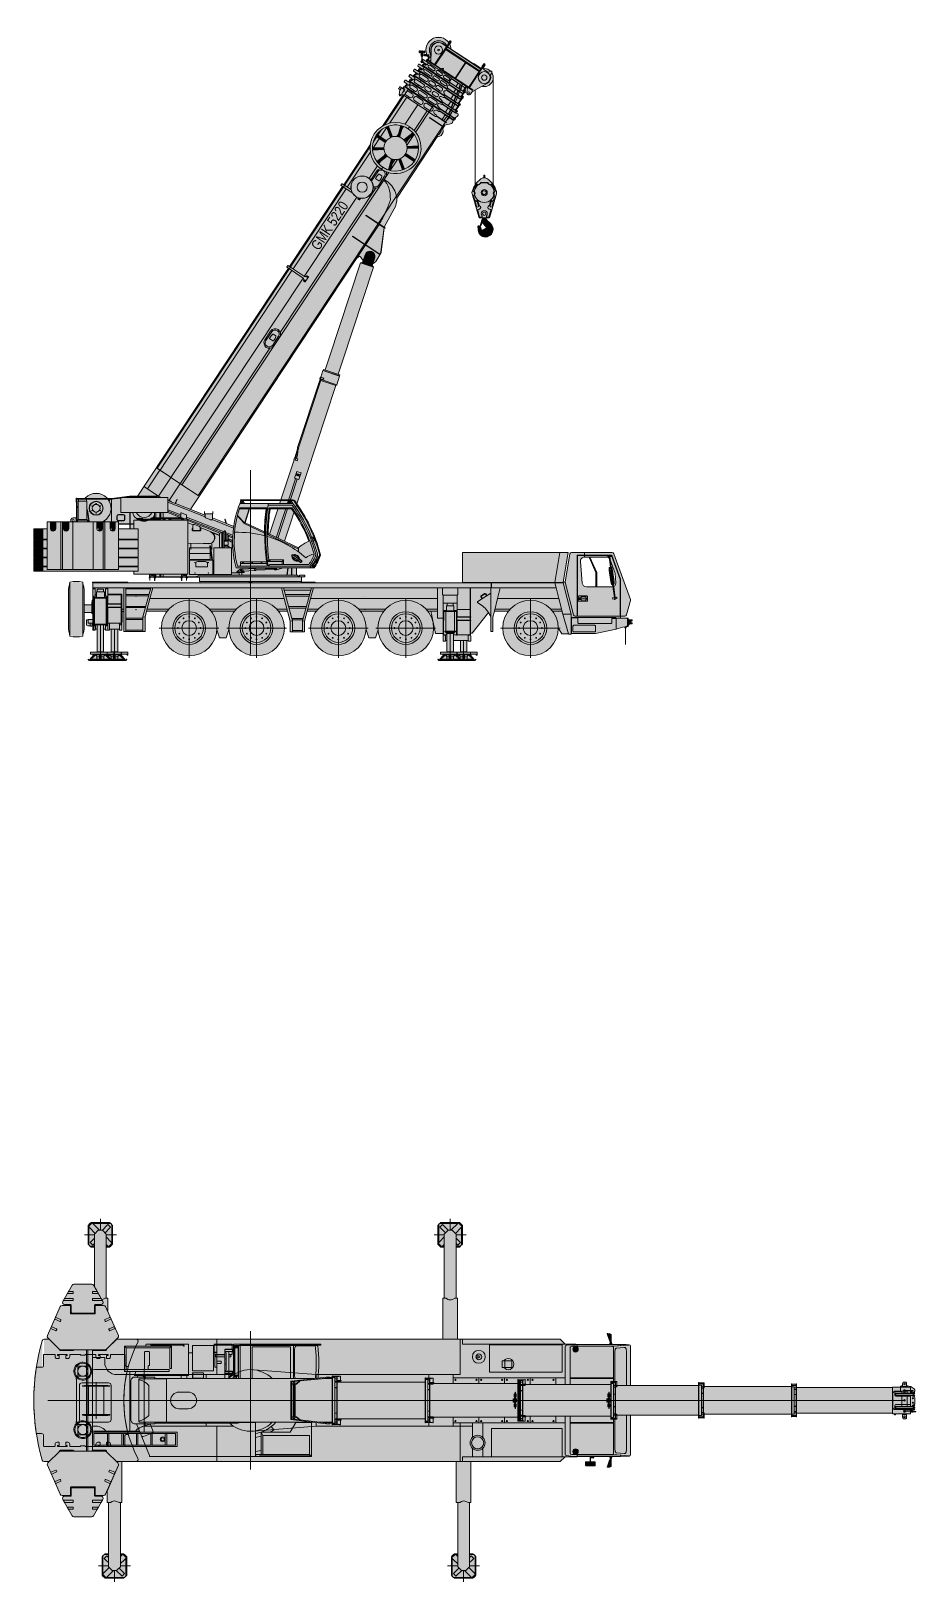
# Model space of a CAD drawing. Header units: millimetres. Extents: x -5368 to 16281, y -22441 to 15493.
import ezdxf
from ezdxf.enums import TextEntityAlignment as Align

# ---------------------------------------------------------------- set-up
doc = ezdxf.new("R2010")
doc.units = ezdxf.units.MM
doc.set_wipeout_variables(frame=1)
doc.header["$PDMODE"] = 34
doc.header["$PDSIZE"] = 5
doc.layers.add('PDF_Geometry', color=250, linetype='Continuous', lineweight=30)
doc.layers.add('Техника. Кран GROVE GMK 5220', color=250, linetype='Continuous', lineweight=20)
doc.layers.add('Техника. Кран GROVE GMK 5220 Штрих', color=7, linetype='Continuous', true_color=0xe8e8e8)
doc.styles.add('arial', font='arial.ttf')

# ---------------------------------------------------------------- blocks, each defined once
blk = doc.blocks.new('GMK 5220-20250309.081544')
at = {"color": 0, "linetype": 'ByBlock', "lineweight": -2, "transparency": 16777216}
blk.add_wipeout([(199, -125), (0, -125), (0, -125), (-44, -117), (-82, -94), (-110, -59), (-124, -17), (-122, 27), (-105, 68), (-74, 101), (-34, 120), (0, 125), (199, 125), (224, 166), (224, -166)], dxfattribs=at)
blk.add_wipeout([(224, -166), (224, 166), (5088, 166), (5088, -166)], dxfattribs=at)
at = {"layer": 'Техника. Кран GROVE GMK 5220 Штрих', "transparency": 16777216}
h = blk.add_hatch(color=256, dxfattribs=at)
h.dxf.hatch_style = 1
edge = h.paths.add_edge_path()
edge.add_line((224, -166), (199, -125))
edge.add_line((199, -125), (0, -125))
edge.add_arc((0, 0), 125, 90, 270, ccw=False)
edge.add_line((0, 125), (199, 125))
edge.add_line((199, 125), (224, 166))
edge.add_line((224, 166), (224, -166))
h = blk.add_hatch(color=256, dxfattribs=at)
h.dxf.hatch_style = 1
h.set_gradient(color1=(132, 132, 132), rotation=90, tint=1, name='CYLINDER')
h.paths.add_polyline_path([(2646, -166), (224, -166), (224, 166), (2646, 166)])
h = blk.add_hatch(color=256, dxfattribs=at)
h.dxf.hatch_style = 1
h.set_gradient(color1=(132, 132, 132), rotation=90, tint=1, name='CYLINDER')
h.paths.add_polyline_path([(5088, -166), (2646, -166), (2646, 166), (5088, 166)])
at = {"color": 0, "linetype": 'ByBlock', "lineweight": -2, "transparency": 16777216}
blk.add_lwpolyline([(224, -166), (199, -125), (0, -125, -1), (0, 125), (199, 125), (224, 166)], format="xyb", close=True, dxfattribs=at)
blk.add_lwpolyline([(199, 125), (199, -125)], dxfattribs=at)
blk.add_lwpolyline([(5088, -166), (224, -166), (224, 166), (5088, 166)], close=True, dxfattribs=at)
blk.add_circle((0, 0), 88, dxfattribs=at)
blk = doc.blocks.new('GMK 5220-20250309.081547')
at = {"color": 0, "linetype": 'ByBlock', "lineweight": -2, "transparency": 16777216}
blk.add_wipeout([(-2517, 201), (-2517, 210), (-2567, 210), (-2567, 201), (-2741, 201), (-2801, 211), (-2801, 211), (-2808, 212), (-2816, 213), (-2824, 214), (-2832, 214), (-4588, 214), (-4590, 215), (-4601, 215), (-4601, 225), (-4646, 225), (-4646, 215), (-4811, 215), (-4820, 210), (-4840, 210), (-4840, -210), (-4820, -210), (-4811, -215), (-4590, -215), (-4565, -201), (-35, -201), (87, -89), (87, -89), (113, -53), (125, -11), (121, 33), (101, 73), (85, 91), (64, 112), (25, 146), (25, 146), (25, 146), (-35, 201), (-35, 201)], dxfattribs=at)
at = {"layer": 'Техника. Кран GROVE GMK 5220 Штрих', "transparency": 16777216}
h = blk.add_hatch(color=256, dxfattribs=at)
h.dxf.hatch_style = 1
edge = h.paths.add_edge_path()
edge.add_line((-35, 201), (-2517, 201))
edge.add_line((-2517, 201), (-2517, 210))
edge.add_line((-2517, 210), (-2567, 210))
edge.add_line((-2567, 210), (-2567, 201))
edge.add_line((-2567, 201), (-2741, 201))
edge.add_line((-2741, 201), (-2801, 211))
edge.add_arc((-2831, 39), 175, 79.9314, 90.0479)
edge.add_line((-2832, 214), (-4588, 214))
edge.add_line((-4588, 214), (-4590, 215))
edge.add_line((-4590, 215), (-4601, 215))
edge.add_line((-4601, 215), (-4601, 225))
edge.add_line((-4601, 225), (-4646, 225))
edge.add_line((-4646, 225), (-4646, 215))
edge.add_line((-4646, 215), (-4811, 215))
edge.add_line((-4811, 215), (-4820, 210))
edge.add_line((-4820, 210), (-4840, 210))
edge.add_line((-4840, 210), (-4840, -210))
edge.add_line((-4840, -210), (-4820, -210))
edge.add_line((-4820, -210), (-4811, -215))
edge.add_line((-4811, -215), (-4590, -215))
edge.add_line((-4590, -215), (-4565, -201))
edge.add_line((-4565, -201), (-35, -201))
edge.add_line((-35, -201), (87, -89))
edge.add_arc((2, 0), 124, 313.717, 407.7508)
edge.add_line((85, 91), (-35, 201))
at = {"color": 0, "linetype": 'ByBlock', "lineweight": -2, "transparency": 16777216}
blk.add_lwpolyline([(-35, 201), (-2517, 201), (-2517, 210), (-2567, 210), (-2567, 201), (-2741, 201), (-2801, 211, 0.04417), (-2832, 214), (-4588, 214), (-4590, 215), (-4601, 215), (-4601, 225), (-4646, 225), (-4646, 215), (-4811, 215), (-4820, 210), (-4840, 210), (-4840, -210), (-4820, -210), (-4811, -215), (-4590, -215), (-4565, -201), (-35, -201), (87, -89, 0.434988), (85, 91, 0)], format="xyb", close=True, dxfattribs=at)
for points in [[(-4820, -210), (-4820, 210)], [(-4811, 215), (-4811, -215)], [(-4646, 210), (-4601, 210)], [(-4646, 150), (-4601, 150)], [(-4601, 189), (-4601, 215)], [(-4601, 214), (-4588, 214)], [(-4590, 189), (-4590, -215)], [(-4565, -201), (-4565, 189)], [(-2567, 201), (-2567, 158)], [(-2567, 173), (-2517, 173)], [(-200, 20), (-2090, 20), (-2095, 25), (-2095, 50), (-2267, 50), (-2267, -60), (-2095, -60), (-2095, -25), (-2090, -20), (-2090, -20), (-200, -20)], [(-2095, 25), (-2095, -25)], [(-2090, -20), (-2090, 20)], [(-200, 201), (-200, -201)]]:
    blk.add_lwpolyline(points, dxfattribs=at)
for points in [[(-2517, 201), (-2517, 121), (-2567, 121), (-2567, 158), (-2627, 158, -0.044069), (-2658, 160), (-2805, 187, 0.044133), (-2832, 189), (-4601, 189), (-4601, 137), (-4646, 137), (-4646, 215)], [(-2741, 201), (-2654, 185, 0.044011), (-2627, 183), (-2567, 183)]]:
    blk.add_lwpolyline(points, format="xyb", dxfattribs=at)
for centre, radius in [((-2213, 33), 5.1), ((-2197, 0), 20.5), ((-2197, 0), 12), ((-2181, 33), 5.1), ((0, 0), 71.6), ((-2213, -33), 5.1), ((-2181, -33), 5.1)]:
    blk.add_circle(centre, radius, dxfattribs=at)
blk = doc.blocks.new('GMK 5220-20250309.072909')
at = {"color": 0, "linetype": 'ByBlock', "lineweight": -2, "transparency": 16777216}
for points in [[(302, 70), (279, 136), (241, 195), (190, 245), (130, 281), (64, 303), (-6, 310), (-76, 301), (-142, 276), (-200, 237), (-248, 185), (-284, 125), (-305, 58), (-310, -13), (-299, -82), (-273, -147), (-233, -205), (-180, -252), (-119, -286), (-51, -306), (19, -309), (88, -297), (153, -270), (210, -228), (256, -175), (289, -113), (307, -45), (310, 0)], [(157, -1246), (134, -1192), (97, -1146), (49, -1111), (-7, -1090), (-66, -1085), (-124, -1096), (-177, -1122), (-221, -1161), (-254, -1211), (-272, -1267), (-274, -1326), (-260, -1384), (-232, -1436), (-191, -1478), (-140, -1508), (-82, -1523), (-23, -1523), (34, -1506), (84, -1475), (125, -1432), (152, -1380), (164, -1322), (165, -1305)]]:
    blk.add_wipeout(points, dxfattribs=at)
at = {"layer": 'Техника. Кран GROVE GMK 5220 Штрих', "true_color": 0xadadad, "transparency": 16777216}
h = blk.add_hatch(color=253, dxfattribs=at)
h.dxf.hatch_style = 1
edge = h.paths.add_edge_path()
edge.add_arc((0, 0), 310, 0, 360)
h = blk.add_hatch(color=253, dxfattribs=at)
h.dxf.hatch_style = 1
edge = h.paths.add_edge_path()
edge.add_arc((-55, -1305), 220, 0, 360)
at = {"color": 0, "linetype": 'ByBlock', "lineweight": -2, "transparency": 16777216}
for centre, radius in [((0, 0), 310), ((0, 0), 225), ((-55, -1305), 220)]:
    blk.add_circle(centre, radius, dxfattribs=at)
blk.add_wipeout([(351, 63), (334, 73), (329, 92), (340, 109), (359, 113), (375, 102), (378, 83), (367, 67), (357, 63), (357, -282), (365, -282), (365, -1092), (488, -1155), (488, -1155), (508, -1174), (515, -1202), (506, -1228), (484, -1246), (465, -1250), (412, -1250), (412, -1250), (406, -1250), (400, -1251), (395, -1253), (389, -1255), (389, -1255), (18, -1447), (18, -1447), (-29, -1462), (-80, -1463), (-128, -1447), (-169, -1417), (-179, -1406), (-179, -1406), (-185, -1400), (-191, -1397), (-199, -1395), (-207, -1395), (-207, -1395), (-256, -1397), (-256, -1397), (-273, -1394), (-283, -1380), (-283, -1363), (-272, -1350), (-272, -1350), (-230, -1325), (-230, -1325), (-224, -1321), (-219, -1315), (-216, -1307), (-215, -1299), (-215, -1299), (-215, -1185), (-218, -1171), (-235, -1138), (-340, -1138), (-340, -1118), (-200, -1118), (-200, -899), (-188, -899), (-188, -138), (-261, -138), (-261, -150), (-340, -150), (-340, -106), (-261, -106), (-261, -118), (-186, -118), (-186, 1), (-186, 1), (-178, 55), (-154, 104), (-118, 145), (-71, 173), (-18, 187), (37, 184), (89, 166), (123, 143), (124, 143), (208, 89), (294, 270), (294, 270), (298, 289), (314, 300), (333, 295), (343, 278), (338, 259), (330, 253), (242, 68), (254, 60), (261, 72), (322, 87), (322, 87), (325, 76), (331, 67), (340, 60), (351, 57), (351, 57)], dxfattribs=at)
at = {"layer": 'Техника. Кран GROVE GMK 5220 Штрих', "transparency": 16777216}
h = blk.add_hatch(color=256, dxfattribs=at)
h.dxf.hatch_style = 1
edge = h.paths.add_edge_path()
edge.add_arc((354, 88), 25.1, -83.1445, 263.1442, ccw=False)
edge.add_line((357, 63), (357, -282))
edge.add_line((357, -282), (365, -282))
edge.add_line((365, -282), (365, -1092))
edge.add_line((365, -1092), (488, -1155))
edge.add_arc((465, -1200), 50, -90, 62.7353, ccw=False)
edge.add_line((465, -1250), (412, -1250))
edge.add_arc((412, -1299), 50, 89.9995, 117.3266)
edge.add_line((389, -1255), (18, -1447))
edge.add_arc((-55, -1304), 160, 219.2054, 297.3251, ccw=False)
edge.add_arc((-202, -1425), 30, 39.206, 98.1846)
edge.add_line((-207, -1395), (-256, -1397))
edge.add_arc((-260, -1372), 25, 119.4649, 278.1844, ccw=False)
edge.add_line((-272, -1350), (-230, -1325))
edge.add_arc((-245, -1299), 30, 299.4641, 359.9998)
edge.add_line((-215, -1299), (-215, -1185))
edge.add_line((-215, -1185), (-218, -1171))
edge.add_line((-218, -1171), (-235, -1138))
edge.add_line((-235, -1138), (-251, -1137))
edge.add_line((-251, -1137), (-251, -1150))
edge.add_line((-251, -1150), (-330, -1150))
edge.add_line((-330, -1150), (-330, -1138))
edge.add_line((-330, -1138), (-340, -1138))
edge.add_line((-340, -1138), (-340, -1118))
edge.add_line((-340, -1118), (-330, -1118))
edge.add_line((-330, -1118), (-330, -1106))
edge.add_line((-330, -1106), (-251, -1106))
edge.add_line((-251, -1106), (-251, -1117))
edge.add_line((-251, -1117), (-200, -1118))
edge.add_line((-200, -1118), (-200, -899))
edge.add_line((-200, -899), (-188, -899))
edge.add_line((-188, -899), (-188, -138))
edge.add_line((-188, -138), (-261, -138))
edge.add_line((-261, -138), (-261, -150))
edge.add_line((-261, -150), (-340, -150))
edge.add_line((-340, -150), (-340, -138))
edge.add_line((-340, -138), (-350, -138))
edge.add_line((-350, -138), (-350, -118))
edge.add_line((-350, -118), (-340, -118))
edge.add_line((-340, -118), (-340, -106))
edge.add_line((-340, -106), (-261, -106))
edge.add_line((-261, -106), (-261, -118))
edge.add_line((-261, -118), (-186, -118))
edge.add_line((-186, -118), (-186, 1))
edge.add_arc((2, 0), 188, 49.7174, 179.6588, ccw=False)
edge.add_line((123, 143), (124, 143))
edge.add_line((124, 143), (208, 89))
edge.add_line((208, 89), (294, 270))
edge.add_arc((318, 275), 25, -62.2461, 191.496, ccw=False)
edge.add_line((330, 253), (242, 68))
edge.add_line((242, 68), (254, 60))
edge.add_line((254, 60), (261, 72))
edge.add_line((261, 72), (322, 87))
edge.add_arc((354, 89), 32.1, 184.8264, 263.821)
edge.add_line((351, 57), (351, 63))
edge = h.paths.add_edge_path(flags=16)
edge.add_arc((465, -1200), 22.9, 0, 360)
at = {"color": 0, "linetype": 'ByBlock', "lineweight": -2, "transparency": 16777216}
for points in [[(351, 63, -16.694985), (357, 63), (357, -282), (365, -282), (365, -1092), (488, -1155, -0.786465), (465, -1250), (412, -1250, 0.119805), (389, -1255), (18, -1447, -0.354707), (-179, -1406, 0.263178), (-207, -1395), (-256, -1397, -0.829623), (-272, -1350), (-230, -1325, 0.270456), (-215, -1299), (-215, -1185), (-218, -1171), (-235, -1138), (-251, -1137), (-251, -1150), (-330, -1150), (-330, -1138), (-340, -1138), (-340, -1118), (-330, -1118), (-330, -1106), (-251, -1106), (-251, -1117), (-200, -1118), (-200, -899), (-188, -899), (-188, -138), (-261, -138), (-261, -150), (-340, -150), (-340, -138), (-350, -138), (-350, -118), (-340, -118), (-340, -106), (-261, -106), (-261, -118), (-186, -118), (-186, 1, -0.63671), (123, 143), (124, 143), (208, 89), (294, 270, -2.00005), (330, 253), (242, 68), (254, 60), (261, 72), (322, 87, 0.35901), (351, 57), (351, 63)], [(351, -2), (355, -4), (352, -9), (351, -10), (118, 140, 0.633753), (-180, 1), (-180, -118)], [(269, 158), (261, 142, -1.000013), (251, 146), (259, 163)], [(277, 202), (285, 219, -1.000019), (295, 214), (287, 197)], [(328, 13, -0.233525), (351, 27)], [(351, -356), (316, -356, -0.456785), (311, -350, -0.372825), (351, -316)]]:
    blk.add_lwpolyline(points, format="xyb", dxfattribs=at)
for points in [[(351, 57), (351, -2), (208, 89)], [(232, 139), (234, 132), (261, 120), (268, 122)], [(265, 175), (272, 190)], [(282, 186), (275, 170)], [(-340, -118), (-340, -106), (-261, -106), (-261, -118)], [(-261, -118), (-340, -118)], [(-261, -138), (-340, -138)], [(-340, -138), (-340, -150), (-261, -150), (-261, -138)], [(-276, -118), (-276, -138)], [(351, -138), (-188, -138)], [(-186, -118), (351, -118)], [(-180, -1118), (-180, -138)], [(-131, -138), (-131, -1118)], [(-105, -1118), (-105, -138)], [(357, -10), (351, -10), (351, -1237), (365, -1237), (365, -1092)], [(-105, -720), (351, -720)], [(351, -731), (-105, -731)], [(-251, -1117), (-330, -1118)], [(-330, -1138), (-251, -1138)], [(-235, -1138), (351, -1138)], [(-228, -1118), (-228, -1138)], [(351, -1118), (-200, -1118)], [(-188, -899), (-188, -1118)], [(-37, -1118), (-37, -1138)], [(-22, -1118), (-22, -1138)], [(351, -1141), (365, -1141)]]:
    blk.add_lwpolyline(points, dxfattribs=at)
for centre, radius in [((0, 0), 100), ((0, 0), 21.3), ((267, 167), 8.5), ((280, 194), 8.5), ((318, 275), 10.6), ((355, 88), 12.5), ((355, 88), 10), ((-55, -1305), 145), ((-55, -1305), 65), ((465, -1200), 22.9)]:
    blk.add_circle(centre, radius, dxfattribs=at)
blk = doc.blocks.new('GMK 5220-20250309.073434')
at = {"color": 0, "linetype": 'ByBlock', "lineweight": -2, "transparency": 16777216}
blk.add_wipeout([(357, -4), (12330, -4), (12330, -954), (365, -954), (365, -426), (357, -426)], dxfattribs=at)
blk.add_blockref('GMK 5220-20250309.072909', (0, 0), dxfattribs=at)
at = {"layer": 'Техника. Кран GROVE GMK 5220 Штрих', "true_color": 0xadadad, "transparency": 16777216}
h = blk.add_hatch(color=253, dxfattribs=at)
h.dxf.hatch_style = 1
h.paths.add_polyline_path([(357, -426), (12330, -426), (12330, -4), (357, -4)])
at = {"layer": 'Техника. Кран GROVE GMK 5220 Штрих', "transparency": 16777216}
h = blk.add_hatch(color=256, dxfattribs=at)
h.dxf.hatch_style = 1
h.set_gradient(color1=(132, 132, 132), color2=(173, 173, 173), rotation=90, tint=1)
h.paths.add_polyline_path([(365, -954), (12330, -954), (12330, -426), (365, -426)])
at = {"color": 0, "linetype": 'ByBlock', "lineweight": -2, "transparency": 16777216}
for points in [[(357, -426), (12330, -426), (12330, -4), (357, -4)], [(365, -954), (12330, -954), (12330, -426), (365, -426)]]:
    blk.add_lwpolyline(points, close=True, dxfattribs=at)
at = {"layer": 'Defpoints', "color": 0, "linetype": 'ByBlock', "lineweight": -2, "transparency": 16777216}
for centre in [(-305, -128), (-305, -1128)]:
    blk.add_circle(centre, 5, dxfattribs=at)
blk = doc.blocks.new('GMK 5220-20250308.224548')
at = {"color": 0, "linetype": 'ByBlock', "lineweight": -2, "transparency": 16777216}
for points in [[(17, 18), (-1, 25), (-19, 17), (-25, -2), (-16, -19), (3, -25), (20, -15), (25, 0)], [(15, -1180), (-4, -1173), (-21, -1181), (-27, -1200), (-18, -1217), (0, -1223), (17, -1213), (22, -1198)]]:
    blk.add_wipeout(points, dxfattribs=at)
at = {"layer": 'Техника. Кран GROVE GMK 5220 Штрих', "true_color": 0xadadad, "transparency": 16777216}
h = blk.add_hatch(color=253, dxfattribs=at)
h.dxf.hatch_style = 1
edge = h.paths.add_edge_path()
edge.add_arc((0, 0), 25, 0, 360)
h = blk.add_hatch(color=253, dxfattribs=at)
h.dxf.hatch_style = 1
edge = h.paths.add_edge_path()
edge.add_arc((-3, -1198), 25, 0, 360)
at = {"color": 0, "linetype": 'ByBlock', "lineweight": -2, "transparency": 16777216}
for centre, radius in [((0, 0), 25), ((0, 0), 12.5), ((-3, -1198), 25), ((-3, -1198), 12.5)]:
    blk.add_circle(centre, radius, dxfattribs=at)
blk.add_wipeout([(11820, -1087), (11820, -579), (17, -579), (17, -737), (17, -737), (17, -737), (17, -738), (17, -739), (17, -739), (17, -739), (9, -755), (9, -755), (8, -756), (7, -757), (6, -758), (4, -758), (4, -758), (2, -758), (2, -1087)], dxfattribs=at)
blk.add_wipeout([(11820, -579), (11820, -87), (17, -87), (17, -579)], dxfattribs=at)
blk.add_wipeout([(2, -1223), (-3, -1223), (-3, -1173), (-127, -1173), (-127, -1158), (-102, -1158), (-102, -758), (-103, -758), (-103, -758), (-105, -758), (-106, -757), (-107, -756), (-108, -755), (-108, -755), (-116, -739), (-116, -739), (-116, -739), (-116, -738), (-116, -737), (-116, -737), (-116, -737), (-116, 5), (-110, 5), (-110, 80), (-110, 80), (-109, 84), (-107, 87), (-103, 89), (-100, 90), (-100, 90), (-60, 90), (-60, 90), (-56, 89), (-52, 87), (-50, 84), (-50, 80), (-50, 5), (17, 5), (17, -737), (17, -737), (17, -737), (17, -738), (17, -739), (17, -739), (17, -739), (9, -755), (9, -755), (8, -756), (7, -757), (6, -758), (4, -758), (4, -758), (2, -758)], dxfattribs=at)
at = {"layer": 'Техника. Кран GROVE GMK 5220 Штрих', "transparency": 16777216}
h = blk.add_hatch(color=256, dxfattribs=at)
h.dxf.hatch_style = 1
edge = h.paths.add_edge_path()
edge.add_line((2, -758), (2, -1223))
edge.add_line((2, -1223), (-3, -1223))
edge.add_line((-3, -1223), (-3, -1173))
edge.add_line((-3, -1173), (-127, -1173))
edge.add_line((-127, -1173), (-127, -1158))
edge.add_line((-127, -1158), (-102, -1158))
edge.add_line((-102, -1158), (-102, -758))
edge.add_line((-102, -758), (-103, -758))
edge.add_arc((-103, -753), 5, 206.5848, 269.9874, ccw=False)
edge.add_line((-108, -755), (-116, -739))
edge.add_arc((-111, -737), 5.07, 178.1366, 206.4054, ccw=False)
edge.add_line((-116, -737), (-116, 5))
edge.add_line((-116, 5), (-110, 5))
edge.add_line((-110, 5), (-110, 80))
edge.add_arc((-100, 80), 10, 89.9982, 180, ccw=False)
edge.add_line((-100, 90), (-60, 90))
edge.add_arc((-60, 80), 10, 0, 90.0001, ccw=False)
edge.add_line((-50, 80), (-50, 5))
edge.add_line((-50, 5), (17, 5))
edge.add_line((17, 5), (17, -737))
edge.add_arc((12, -737), 5.06, -26.5087, 1.8655, ccw=False)
edge.add_line((17, -739), (9, -755))
edge.add_arc((4, -753), 5, 269.9879, 333.3912, ccw=False)
edge.add_line((4, -758), (2, -758))
at = {"layer": 'Техника. Кран GROVE GMK 5220 Штрих', "true_color": 0xadadad, "transparency": 16777216}
h = blk.add_hatch(color=253, dxfattribs=at)
h.dxf.hatch_style = 1
h.paths.add_polyline_path([(17, -579), (11820, -579), (11820, -87), (17, -87)])
at = {"layer": 'Техника. Кран GROVE GMK 5220 Штрих', "transparency": 16777216}
h = blk.add_hatch(color=256, dxfattribs=at)
h.dxf.hatch_style = 1
h.set_gradient(color1=(132, 132, 132), color2=(173, 173, 173), rotation=90, tint=1)
edge = h.paths.add_edge_path()
edge.add_line((2, -1087), (11820, -1087))
edge.add_line((11820, -1087), (11820, -579))
edge.add_line((11820, -579), (17, -579))
edge.add_line((17, -579), (17, -737))
edge.add_arc((12, -737), 5.06, -26.5087, 1.8655, ccw=False)
edge.add_line((17, -739), (9, -755))
edge.add_arc((4, -753), 5, 269.9879, 333.3912, ccw=False)
edge.add_line((4, -758), (2, -758))
edge.add_line((2, -758), (2, -1087))
at = {"color": 0, "linetype": 'ByBlock', "lineweight": -2, "transparency": 16777216}
for points in [[(2, -758), (2, -1223), (-3, -1223), (-3, -1173), (-127, -1173), (-127, -1158), (-102, -1158), (-102, -758), (-103, -758, -0.283927), (-108, -755), (-116, -739, -0.123975), (-116, -737), (-116, 5), (-110, 5), (-110, 80, -0.414223), (-100, 90), (-60, 90, -0.414214), (-50, 80), (-50, 5), (17, 5), (17, -737, -0.124443), (17, -739), (9, -755, -0.28393), (4, -758)], [(-82, -137), (-82, -273, 0.414184), (-52, -303), (-48, -303, 0.414242), (-18, -273), (-18, -137, 0.41235), (-48, -107), (-52, -107, 0.412336)], [(-82, -373), (-82, -488, 0.414184), (-52, -518), (-48, -518, 0.414242), (-18, -488), (-18, -373, 0.41235), (-48, -343), (-52, -343, 0.412336)], [(-82, -588), (-82, -703, 0.414184), (-52, -733), (-48, -733, 0.414242), (-18, -703), (-18, -588, 0.41235), (-48, -558), (-52, -558, 0.412336)], [(2, -1087), (11820, -1087), (11820, -579), (17, -579), (17, -737, -0.124443), (17, -739), (9, -755, -0.28393), (4, -758), (2, -758)]]:
    blk.add_lwpolyline(points, format="xyb", close=True, dxfattribs=at)
for points in [[(-110, 5), (-110, -70), (-50, -70), (-50, 5)], [(-50, 0), (-18, 0)], [(-102, -758), (2, -758)], [(-97, -1173), (-97, -758)], [(-3, -758), (-3, -1173)], [(-97, -1009), (-3, -1034)], [(-97, -1064), (-3, -1089)], [(-97, -1158), (-8, -1158), (-8, -1138), (-3, -1138)], [(-97, -954), (-93, -952), (-6, -952), (-3, -954)], [(-86, -1061), (-14, -1080), (-5, -1076), (-5, -1053), (-15, -1044), (-87, -1025), (-96, -1029), (-95, -1052), (-86, -1061)], [(-102, -1158), (-102, -1173)], [(-8, -1158), (-8, -1173)]]:
    blk.add_lwpolyline(points, dxfattribs=at)
blk.add_lwpolyline([(-18, 5), (-18, -35, -0.211385), (-22, -43, -0.174342), (-50, -51)], format="xyb", dxfattribs=at)
blk.add_lwpolyline([(17, -579), (11820, -579), (11820, -87), (17, -87)], close=True, dxfattribs=at)
blk = doc.blocks.new('GMK 5220-20250308.223022')
at = {"color": 0, "linetype": 'ByBlock', "lineweight": -2, "transparency": 16777216}
for points in [[(17, 18), (-1, 25), (-19, 17), (-25, -2), (-16, -19), (3, -25), (20, -15), (25, 0)], [(15, -1232), (-4, -1225), (-21, -1233), (-27, -1252), (-18, -1269), (0, -1275), (17, -1265), (23, -1250)]]:
    blk.add_wipeout(points, dxfattribs=at)
at = {"layer": 'Техника. Кран GROVE GMK 5220 Штрих', "true_color": 0xadadad, "transparency": 16777216}
h = blk.add_hatch(color=253, dxfattribs=at)
h.dxf.hatch_style = 1
edge = h.paths.add_edge_path()
edge.add_arc((0, 0), 25, 0, 360)
h = blk.add_hatch(color=253, dxfattribs=at)
h.dxf.hatch_style = 1
edge = h.paths.add_edge_path()
edge.add_arc((-3, -1250), 25, 0, 360)
at = {"color": 0, "linetype": 'ByBlock', "lineweight": -2, "transparency": 16777216}
for centre, radius in [((0, 0), 25), ((0, 0), 12.5), ((-3, -1250), 25), ((-3, -1250), 12.5)]:
    blk.add_circle(centre, radius, dxfattribs=at)
blk.add_wipeout([(2, -1138), (2, -811), (4, -811), (4, -811), (6, -811), (7, -810), (8, -809), (9, -808), (9, -808), (17, -792), (17, -789), (17, -658), (11670, -658), (11670, -1138)], dxfattribs=at)
blk.add_wipeout([(2, -1275), (-3, -1275), (-3, -1225), (-198, -1225), (-198, -1210), (-101, -1210), (-101, -811), (-103, -811), (-103, -811), (-105, -811), (-106, -810), (-107, -809), (-108, -808), (-108, -808), (-116, -792), (-117, -789), (-117, 5), (-110, 5), (-110, 80), (-110, 80), (-109, 84), (-107, 87), (-103, 89), (-100, 90), (-60, 90), (-60, 90), (-56, 89), (-52, 87), (-50, 84), (-50, 80), (-50, 5), (17, 5), (17, -789), (17, -792), (9, -808), (9, -808), (8, -809), (7, -810), (6, -811), (4, -811), (4, -811), (2, -811)], dxfattribs=at)
for points in [[(-97, -1059), (-3, -1084)], [(-97, -1004), (-93, -1002), (-6, -1002), (-3, -1004)], [(-86, -1112), (-14, -1131), (-5, -1126), (-5, -1103), (-15, -1094), (-87, -1075), (-96, -1079), (-96, -1102), (-86, -1112)], [(-3, -1139), (-97, -1114)], [(-101, -1210), (-101, -1225)], [(-97, -1210), (-8, -1210), (-8, -1190), (-3, -1190)], [(-8, -1210), (-8, -1225)]]:
    blk.add_lwpolyline(points, dxfattribs=at)
blk.add_wipeout([(11670, -658), (11670, -88), (17, -88), (17, -658)], dxfattribs=at)
at = {"layer": 'Техника. Кран GROVE GMK 5220 Штрих', "transparency": 16777216}
h = blk.add_hatch(color=256, dxfattribs=at)
h.dxf.hatch_style = 1
edge = h.paths.add_edge_path()
edge.add_line((2, -811), (2, -1275))
edge.add_line((2, -1275), (-3, -1275))
edge.add_line((-3, -1275), (-3, -1225))
edge.add_line((-3, -1225), (-198, -1225))
edge.add_line((-198, -1225), (-198, -1210))
edge.add_line((-198, -1210), (-101, -1210))
edge.add_line((-101, -1210), (-101, -811))
edge.add_line((-101, -811), (-103, -811))
edge.add_arc((-103, -806), 5, 206.6016, 270.0435, ccw=False)
edge.add_line((-108, -808), (-116, -792))
edge.add_line((-116, -792), (-117, -789))
edge.add_line((-117, -789), (-117, 5))
edge.add_line((-117, 5), (-110, 5))
edge.add_line((-110, 5), (-110, 80))
edge.add_arc((-100, 80), 10, 90, 180, ccw=False)
edge.add_line((-100, 90), (-60, 90))
edge.add_arc((-60, 80), 10, 0.0001, 89.9999, ccw=False)
edge.add_line((-50, 80), (-50, 5))
edge.add_line((-50, 5), (17, 5))
edge.add_line((17, 5), (17, -789))
edge.add_line((17, -789), (17, -792))
edge.add_line((17, -792), (9, -808))
edge.add_arc((4, -806), 5, 270.0183, 333.4225, ccw=False)
edge.add_line((4, -811), (2, -811))
at = {"layer": 'Техника. Кран GROVE GMK 5220 Штрих', "true_color": 0xadadad, "transparency": 16777216}
h = blk.add_hatch(color=253, dxfattribs=at)
h.dxf.hatch_style = 1
h.paths.add_polyline_path([(17, -658), (11670, -658), (11670, -88), (17, -88)])
at = {"layer": 'Техника. Кран GROVE GMK 5220 Штрих', "transparency": 16777216}
h = blk.add_hatch(color=256, dxfattribs=at)
h.dxf.hatch_style = 1
h.set_gradient(color1=(132, 132, 132), color2=(173, 173, 173), rotation=90, tint=1)
edge = h.paths.add_edge_path()
edge.add_line((11670, -1138), (2, -1138))
edge.add_line((2, -1138), (2, -811))
edge.add_line((2, -811), (4, -811))
edge.add_arc((4, -806), 5, 270.0183, 333.4225)
edge.add_line((9, -808), (17, -792))
edge.add_line((17, -792), (17, -789))
edge.add_line((17, -789), (17, -658))
edge.add_line((17, -658), (11670, -658))
edge.add_line((11670, -658), (11670, -1138))
at = {"color": 0, "linetype": 'ByBlock', "lineweight": -2, "transparency": 16777216}
for points in [[(2, -811), (2, -1275), (-3, -1275), (-3, -1225), (-198, -1225), (-198, -1210), (-101, -1210), (-101, -811), (-103, -811, -0.284112), (-108, -808), (-116, -792), (-117, -789), (-117, 5), (-110, 5), (-110, 80, -0.414213), (-100, 90), (-60, 90, -0.414212), (-50, 80), (-50, 5), (17, 5), (17, -789), (17, -792), (9, -808, -0.283934), (4, -811)], [(-82, -129), (-82, -301, 0.414147), (-51, -331), (-48, -331, 0.414185), (-18, -301), (-18, -129, 0.412396), (-48, -99), (-51, -99, 0.412413)], [(-82, -401), (-82, -516, 0.414147), (-51, -546), (-48, -546, 0.414185), (-18, -516), (-18, -401, 0.412396), (-48, -371), (-51, -371, 0.412413)], [(-82, -616), (-82, -731, 0.414147), (-51, -761), (-48, -761, 0.414185), (-18, -731), (-18, -616, 0.412396), (-48, -586), (-51, -586, 0.412413)], [(11670, -1138), (2, -1138), (2, -811), (4, -811, 0.283934), (9, -808), (17, -792), (17, -789), (17, -658), (11670, -658)]]:
    blk.add_lwpolyline(points, format="xyb", close=True, dxfattribs=at)
for points in [[(-110, 5), (-110, -70), (-50, -70), (-50, 5)], [(-97, -1225), (-97, -811)], [(-3, -811), (-3, -1225)]]:
    blk.add_lwpolyline(points, dxfattribs=at)
for points in [[(-50, -58, 0.174426), (-26, -53, 0.234147), (-22, -47), (-22, 5)], [(-101, -811), (-85, -811, 0.283763), (-80, -808), (-73, -794, -0.283881), (-68, -791), (-31, -791, -0.283953), (-26, -794), (-19, -808, 0.284163), (-14, -811), (2, -811)]]:
    blk.add_lwpolyline(points, format="xyb", dxfattribs=at)
blk.add_lwpolyline([(17, -658), (11670, -658), (11670, -88), (17, -88)], close=True, dxfattribs=at)
blk = doc.blocks.new('GMK 5220-20250308.221629')
at = {"color": 0, "linetype": 'ByBlock', "lineweight": -2, "transparency": 16777216}
for points in [[(17, 18), (-1, 25), (-19, 17), (-25, -2), (-16, -19), (3, -25), (20, -15), (25, 0)], [(15, -1284), (-4, -1277), (-21, -1285), (-27, -1304), (-18, -1321), (0, -1327), (17, -1317), (23, -1302)]]:
    blk.add_wipeout(points, dxfattribs=at)
at = {"layer": 'Техника. Кран GROVE GMK 5220 Штрих', "true_color": 0xadadad, "transparency": 16777216}
h = blk.add_hatch(color=253, dxfattribs=at)
h.dxf.hatch_style = 1
edge = h.paths.add_edge_path()
edge.add_arc((0, 0), 25, 0, 360)
h = blk.add_hatch(color=253, dxfattribs=at)
h.dxf.hatch_style = 1
edge = h.paths.add_edge_path()
edge.add_arc((-2, -1302), 25, 0, 360)
at = {"color": 0, "linetype": 'ByBlock', "lineweight": -2, "transparency": 16777216}
for centre, radius in [((0, 0), 25), ((0, 0), 12.5), ((-2, -1302), 25), ((-2, -1302), 12.5)]:
    blk.add_circle(centre, radius, dxfattribs=at)
blk.add_wipeout([(11498, -701), (11498, -89), (18, -89), (18, -701)], dxfattribs=at)
blk.add_wipeout([(3, -1189), (3, -860), (5, -860), (5, -860), (6, -860), (8, -859), (9, -859), (9, -857), (9, -857), (17, -841), (17, -841), (18, -841), (18, -840), (18, -839), (18, -839), (18, -839), (18, -701), (11498, -701), (11498, -1189)], dxfattribs=at)
blk.add_wipeout([(3, -1327), (-3, -1327), (-3, -1277), (-223, -1277), (-223, -1262), (-127, -1262), (-127, -860), (-129, -860), (-129, -860), (-130, -860), (-132, -859), (-133, -859), (-133, -857), (-133, -857), (-141, -841), (-141, -841), (-142, -841), (-142, -840), (-142, -839), (-142, -839), (-142, -839), (-142, 6), (-122, 6), (-122, 81), (-122, 81), (-121, 85), (-119, 88), (-116, 90), (-112, 91), (-112, 91), (-72, 91), (-72, 91), (-68, 90), (-65, 88), (-63, 85), (-62, 81), (-62, 81), (-62, 6), (18, 6), (18, -839), (18, -839), (18, -839), (18, -840), (18, -841), (17, -841), (17, -841), (9, -857), (9, -857), (9, -859), (8, -859), (6, -860), (5, -860), (5, -860), (3, -860)], dxfattribs=at)
at = {"layer": 'Техника. Кран GROVE GMK 5220 Штрих', "transparency": 16777216}
h = blk.add_hatch(color=256, dxfattribs=at)
h.dxf.hatch_style = 1
edge = h.paths.add_edge_path()
edge.add_line((3, -860), (3, -1327))
edge.add_line((3, -1327), (-3, -1327))
edge.add_line((-3, -1327), (-3, -1277))
edge.add_line((-3, -1277), (-223, -1277))
edge.add_line((-223, -1277), (-223, -1262))
edge.add_line((-223, -1262), (-127, -1262))
edge.add_line((-127, -1262), (-127, -860))
edge.add_line((-127, -860), (-129, -860))
edge.add_arc((-129, -855), 5, 206.5904, 270.0147, ccw=False)
edge.add_line((-133, -857), (-141, -841))
edge.add_arc((-137, -839), 5.08, 177.9998, 206.3843, ccw=False)
edge.add_line((-142, -839), (-142, 6))
edge.add_line((-142, 6), (-122, 6))
edge.add_line((-122, 6), (-122, 81))
edge.add_arc((-112, 81), 10, 89.9997, 180.0004, ccw=False)
edge.add_line((-112, 91), (-72, 91))
edge.add_arc((-72, 81), 10, -0.0004, 90.0003, ccw=False)
edge.add_line((-62, 81), (-62, 6))
edge.add_line((-62, 6), (18, 6))
edge.add_line((18, 6), (18, -839))
edge.add_arc((13, -839), 5.04, -26.5416, 2.0657, ccw=False)
edge.add_line((17, -841), (9, -857))
edge.add_arc((5, -855), 5, 270.0077, 333.4357, ccw=False)
edge.add_line((5, -860), (3, -860))
at = {"layer": 'Техника. Кран GROVE GMK 5220 Штрих', "true_color": 0xadadad, "transparency": 16777216}
h = blk.add_hatch(color=253, dxfattribs=at)
h.dxf.hatch_style = 1
h.paths.add_polyline_path([(18, -701), (11498, -701), (11498, -89), (18, -89)])
at = {"layer": 'Техника. Кран GROVE GMK 5220 Штрих', "transparency": 16777216}
h = blk.add_hatch(color=256, dxfattribs=at)
h.dxf.hatch_style = 1
h.set_gradient(color1=(132, 132, 132), color2=(173, 173, 173), rotation=90, tint=1)
edge = h.paths.add_edge_path()
edge.add_line((11498, -1189), (3, -1189))
edge.add_line((3, -1189), (3, -860))
edge.add_line((3, -860), (5, -860))
edge.add_arc((5, -855), 5, 270.0077, 333.4357)
edge.add_line((9, -857), (17, -841))
edge.add_arc((13, -839), 5.04, 333.4584, 362.0657)
edge.add_line((18, -839), (18, -701))
edge.add_line((18, -701), (11498, -701))
edge.add_line((11498, -701), (11498, -1189))
at = {"color": 0, "linetype": 'ByBlock', "lineweight": -2, "transparency": 16777216}
for points in [[(3, -860), (3, -1327), (-3, -1327), (-3, -1277), (-223, -1277), (-223, -1262), (-127, -1262), (-127, -860), (-129, -860, -0.284029), (-133, -857), (-141, -841, -0.124488), (-142, -839), (-142, 6), (-122, 6), (-122, 81, -0.414217), (-112, 91), (-72, 91, -0.414217), (-62, 81), (-62, 6), (18, 6), (18, -839, -0.125475), (17, -841), (9, -857, -0.284046), (5, -860)], [(-106, -133), (-106, -300, 0.414195), (-66, -340), (-59, -340, 0.414163), (-19, -300), (-19, -133, 0.414195), (-59, -93), (-66, -93, 0.414186)], [(-106, -415), (-106, -510, 0.414195), (-66, -550), (-59, -550, 0.414163), (-19, -510), (-19, -415, 0.414195), (-59, -375), (-66, -375, 0.414186)], [(-106, -625), (-106, -720, 0.414195), (-66, -760), (-59, -760, 0.414163), (-19, -720), (-19, -625, 0.414195), (-59, -585), (-66, -585, 0.414186)], [(11498, -1189), (3, -1189), (3, -860), (5, -860, 0.284046), (9, -857), (17, -841, 0.125475), (18, -839), (18, -701), (11498, -701)]]:
    blk.add_lwpolyline(points, format="xyb", close=True, dxfattribs=at)
for points in [[(-122, 6), (-122, -69), (-62, -69), (-62, 6)], [(-18, 0), (-62, 0)], [(-121, -860), (-121, -1274), (-127, -1274), (-127, -1262)], [(-121, -1055), (-118, -1053), (-6, -1053), (-3, -1055)], [(-121, -1111), (-3, -1135)], [(-110, -1163), (-15, -1183), (-6, -1178), (-6, -1155), (-16, -1146), (-111, -1126), (-120, -1131), (-120, -1154), (-110, -1163)], [(-3, -1277), (-3, -860)], [(-121, -1166), (-3, -1191)], [(-121, -1262), (-8, -1262), (-8, -1242), (-3, -1242)], [(-8, -1262), (-8, -1277)]]:
    blk.add_lwpolyline(points, dxfattribs=at)
for points in [[(-62, -35, 0.155496), (-23, -25, 0.227262), (-18, -18), (-18, 6)], [(-127, -860), (-118, -860, 0.211248), (-115, -859), (-98, -841, 0.087621), (-97, -839), (-94, -832, -0.669937), (-30, -832), (-27, -839, 0.087197), (-26, -841), (-9, -859, 0.210841), (-6, -860), (3, -860)]]:
    blk.add_lwpolyline(points, format="xyb", dxfattribs=at)
blk.add_lwpolyline([(18, -701), (11498, -701), (11498, -89), (18, -89)], close=True, dxfattribs=at)
blk = doc.blocks.new('GMK 5220-20250308.22004')
at = {"color": 0, "linetype": 'ByBlock', "lineweight": -2, "transparency": 16777216}
for points in [[(17, 18), (-1, 25), (-19, 17), (-25, -2), (-16, -19), (3, -25), (20, -15), (25, 0)], [(15, -1337), (-4, -1330), (-21, -1338), (-27, -1357), (-18, -1374), (0, -1380), (17, -1370), (23, -1355)]]:
    blk.add_wipeout(points, dxfattribs=at)
at = {"layer": 'Техника. Кран GROVE GMK 5220 Штрих', "true_color": 0xadadad, "transparency": 16777216}
h = blk.add_hatch(color=253, dxfattribs=at)
h.dxf.hatch_style = 1
edge = h.paths.add_edge_path()
edge.add_arc((0, 0), 25, 0, 360)
h = blk.add_hatch(color=253, dxfattribs=at)
h.dxf.hatch_style = 1
edge = h.paths.add_edge_path()
edge.add_arc((-2, -1355), 25, 0, 360)
at = {"color": 0, "linetype": 'ByBlock', "lineweight": -2, "transparency": 16777216}
for centre, radius in [((0, 0), 25), ((0, 0), 12.5), ((-2, -1355), 25), ((-2, -1355), 12.5)]:
    blk.add_circle(centre, radius, dxfattribs=at)
blk.add_wipeout([(-4, -1380), (-4, -1330), (-121, -1330), (-121, -1337), (-128, -1337), (-128, -1330), (-155, -1330), (-154, -1315), (-128, -1315), (-128, -924), (-132, -924), (-135, -915), (-142, -895), (-142, -895), (-142, -895), (-142, -894), (-143, -894), (-143, -893), (-143, -893), (-143, 6), (-123, 6), (-123, 81), (-123, 81), (-122, 85), (-120, 88), (-116, 90), (-113, 91), (-113, 91), (-72, 91), (-72, 91), (-69, 90), (-65, 88), (-63, 85), (-63, 81), (-63, 81), (-63, 6), (18, 6), (18, -893), (18, -893), (18, -894), (18, -894), (18, -895), (18, -895), (18, -895), (10, -921), (10, -921), (9, -922), (8, -923), (6, -924), (5, -924), (5, -924), (3, -924), (3, -1380)], dxfattribs=at)
blk.add_wipeout([(11324, -746), (11324, -80), (18, -80), (18, -746)], dxfattribs=at)
for points in [[(-123, 6), (-123, -55), (-63, -55), (-63, 6)], [(-106, -222), (-143, -222)], [(-63, 0), (-19, 0)], [(18, -222), (-19, -222)]]:
    blk.add_lwpolyline(points, dxfattribs=at)
blk.add_lwpolyline([(-19, 6), (-19, -20, -0.228687), (-25, -29, -0.143794), (-63, -38)], format="xyb", dxfattribs=at)
blk.add_lwpolyline([(-106, -124), (-106, -319, 0.414195), (-66, -359), (-59, -359, 0.414163), (-19, -319), (-19, -124, 0.414195), (-59, -84), (-66, -84, 0.414186)], format="xyb", close=True, dxfattribs=at)
blk.add_wipeout([(3, -1230), (3, -924), (5, -924), (5, -924), (6, -924), (8, -923), (9, -922), (10, -921), (10, -921), (18, -893), (18, -746), (11324, -746), (11324, -1230)], dxfattribs=at)
at = {"layer": 'Техника. Кран GROVE GMK 5220 Штрих', "transparency": 16777216}
h = blk.add_hatch(color=256, dxfattribs=at)
h.dxf.hatch_style = 1
edge = h.paths.add_edge_path()
edge.add_line((3, -1380), (-4, -1380))
edge.add_line((-4, -1380), (-4, -1330))
edge.add_line((-4, -1330), (-121, -1330))
edge.add_line((-121, -1330), (-121, -1337))
edge.add_line((-121, -1337), (-128, -1337))
edge.add_line((-128, -1337), (-128, -1330))
edge.add_line((-128, -1330), (-155, -1330))
edge.add_line((-155, -1330), (-154, -1315))
edge.add_line((-154, -1315), (-128, -1315))
edge.add_line((-128, -1315), (-128, -924))
edge.add_line((-128, -924), (-132, -924))
edge.add_line((-132, -924), (-135, -915))
edge.add_line((-135, -915), (-142, -895))
edge.add_arc((-137, -893), 5.08, 178.1112, 198.4071, ccw=False)
edge.add_line((-143, -893), (-143, 6))
edge.add_line((-143, 6), (-123, 6))
edge.add_line((-123, 6), (-123, 81))
edge.add_arc((-112, 81), 10, 90.0001, 179.9997, ccw=False)
edge.add_line((-113, 91), (-72, 91))
edge.add_arc((-73, 81), 10, 0.0005, 89.9991, ccw=False)
edge.add_line((-63, 81), (-63, 6))
edge.add_line((-63, 6), (18, 6))
edge.add_line((18, 6), (18, -893))
edge.add_arc((13, -893), 5.07, -18.4062, 1.9196, ccw=False)
edge.add_line((18, -895), (10, -921))
edge.add_arc((5, -919), 5, 270.0088, 341.5168, ccw=False)
edge.add_line((5, -924), (3, -924))
edge.add_line((3, -924), (3, -1380))
at = {"layer": 'Техника. Кран GROVE GMK 5220 Штрих', "true_color": 0xadadad, "transparency": 16777216}
h = blk.add_hatch(color=253, dxfattribs=at)
h.dxf.hatch_style = 1
h.paths.add_polyline_path([(18, -746), (11324, -746), (11324, -80), (18, -80)])
at = {"layer": 'Техника. Кран GROVE GMK 5220 Штрих', "transparency": 16777216}
h = blk.add_hatch(color=256, dxfattribs=at)
h.dxf.hatch_style = 1
h.set_gradient(color1=(132, 132, 132), color2=(173, 173, 173), rotation=90, tint=1)
edge = h.paths.add_edge_path()
edge.add_line((11324, -1230), (3, -1230))
edge.add_line((3, -1230), (3, -924))
edge.add_line((3, -924), (5, -924))
edge.add_arc((5, -919), 5, 270.0088, 341.5168)
edge.add_line((10, -921), (18, -893))
edge.add_line((18, -893), (18, -746))
edge.add_line((18, -746), (11324, -746))
edge.add_line((11324, -746), (11324, -1230))
at = {"color": 0, "linetype": 'ByBlock', "lineweight": -2, "transparency": 16777216}
for points in [[(3, -1380), (-4, -1380), (-4, -1330), (-121, -1330), (-121, -1337), (-128, -1337), (-128, -1330), (-155, -1330), (-154, -1315), (-128, -1315), (-128, -924), (-132, -924), (-135, -915), (-142, -895, -0.08879), (-143, -893), (-143, 6), (-123, 6), (-123, 81, -0.414211), (-113, 91), (-72, 91, -0.414207), (-63, 81), (-63, 6), (18, 6), (18, -893, -0.088921), (18, -895), (10, -921, -0.322548), (5, -924), (3, -924), (3, -1380)], [(-135, -915), (-132, -924), (-119, -924, 0.284761), (-114, -922), (-101, -895, 0.074963), (-100, -894), (-92, -839, -0.849132), (-32, -839), (-24, -894, 0.075246), (-23, -895), (-10, -922, 0.284496), (-5, -924), (3, -924)]]:
    blk.add_lwpolyline(points, format="xyb", dxfattribs=at)
blk.add_lwpolyline([(18, -746), (11324, -746), (11324, -80), (18, -80)], close=True, dxfattribs=at)
for points in [[(-106, -435), (-106, -519, 0.414195), (-66, -559), (-59, -559, 0.414163), (-19, -519), (-19, -435, 0.414195), (-59, -395), (-66, -395, 0.414186)], [(-106, -649), (-106, -734, 0.414195), (-66, -774), (-59, -774, 0.414163), (-19, -734), (-19, -649, 0.414195), (-59, -609), (-66, -609, 0.414186)], [(11324, -1230), (3, -1230), (3, -924), (5, -924, 0.322548), (10, -921), (18, -893), (18, -746), (11324, -746)]]:
    blk.add_lwpolyline(points, format="xyb", close=True, dxfattribs=at)
for points in [[(-128, -924), (-128, -1283)], [(-121, -1330), (-121, -924)], [(-121, -1108), (-118, -1106), (-6, -1106), (-4, -1108)], [(-4, -1330), (-4, -924)], [(-128, -1330), (-128, -1315)], [(-121, -1167), (-4, -1192)], [(-121, -1315), (-9, -1315)], [(-120, -1210), (-110, -1219), (-15, -1239), (-6, -1234), (-6, -1211), (-16, -1202), (-111, -1182), (-120, -1187), (-120, -1210)], [(-4, -1247), (-121, -1222)], [(-9, -1330), (-9, -1295), (-4, -1295)], [(-4, -1371), (3, -1371)]]:
    blk.add_lwpolyline(points, dxfattribs=at)
blk = doc.blocks.new('GMK 5220-20250308.201141')
at = {"color": 0, "linetype": 'ByBlock', "lineweight": -2, "transparency": 16777216}
for points in [[(17, 18), (-1, 25), (-19, 17), (-25, -2), (-16, -19), (3, -25), (20, -15), (25, 0)], [(15, -1412), (-4, -1405), (-21, -1413), (-27, -1432), (-18, -1449), (0, -1455), (17, -1445), (23, -1430)]]:
    blk.add_wipeout(points, dxfattribs=at)
at = {"layer": 'Техника. Кран GROVE GMK 5220 Штрих', "true_color": 0xadadad, "transparency": 16777216}
h = blk.add_hatch(color=253, dxfattribs=at)
h.dxf.hatch_style = 1
edge = h.paths.add_edge_path()
edge.add_arc((0, 0), 25, 0, 360)
h = blk.add_hatch(color=253, dxfattribs=at)
h.dxf.hatch_style = 1
edge = h.paths.add_edge_path()
edge.add_arc((-2, -1430), 25, 0, 360)
at = {"color": 0, "linetype": 'ByBlock', "lineweight": -2, "transparency": 16777216}
for centre, radius in [((0, 0), 25), ((0, 0), 10), ((-2, -1430), 25), ((-2, -1430), 10)]:
    blk.add_circle(centre, radius, dxfattribs=at)
blk.add_wipeout([(11151, -822), (18, -822), (18, -959), (18, -962), (10, -987), (10, -987), (9, -988), (8, -990), (6, -990), (5, -991), (5, -991), (4, -991), (4, -1296), (11151, -1296)], dxfattribs=at)
blk.add_wipeout([(11151, -822), (11151, -96), (18, -96), (18, -822)], dxfattribs=at)
blk.add_wipeout([(-4, -1455), (-4, -1406), (-4, -1406), (-5, -1415), (-8, -1423), (-14, -1429), (-22, -1434), (-22, -1434), (-90, -1463), (-90, -1463), (-115, -1465), (-136, -1452), (-145, -1429), (-139, -1405), (-139, -1404), (-125, -1383), (-127, -1383), (-127, -991), (-127, -991), (-133, -991), (-142, -962), (-142, -962), (-142, -961), (-142, -960), (-142, -960), (-142, -959), (-142, 6), (-122, 6), (-122, 81), (-122, 81), (-122, 85), (-120, 88), (-116, 90), (-113, 91), (-113, 91), (-72, 91), (-72, 91), (-69, 90), (-65, 88), (-63, 85), (-62, 81), (-62, 81), (-62, 6), (18, 6), (18, -959), (18, -962), (10, -987), (10, -987), (9, -988), (8, -990), (6, -990), (5, -991), (5, -991), (4, -991), (4, -1455)], dxfattribs=at)
at = {"layer": 'Техника. Кран GROVE GMK 5220 Штрих', "transparency": 16777216}
h = blk.add_hatch(color=256, dxfattribs=at)
h.dxf.hatch_style = 1
edge = h.paths.add_edge_path()
edge.add_line((4, -1455), (-4, -1455))
edge.add_line((-4, -1455), (-4, -1406))
edge.add_arc((-33, -1406), 30, 293.0888, 359.8777, ccw=False)
edge.add_line((-22, -1434), (-90, -1463))
edge.add_arc((-105, -1426), 40, 146.6799, 293.0888, ccw=False)
edge.add_line((-139, -1404), (-125, -1383))
edge.add_line((-125, -1383), (-127, -1383))
edge.add_line((-127, -1383), (-127, -991))
edge.add_line((-127, -991), (-133, -991))
edge.add_line((-133, -991), (-142, -962))
edge.add_arc((-132, -959), 10, 179.005, 198.4829, ccw=False)
edge.add_line((-142, -959), (-142, 6))
edge.add_line((-142, 6), (-122, 6))
edge.add_line((-122, 6), (-122, 81))
edge.add_arc((-112, 81), 10, 90.0004, 179.9997, ccw=False)
edge.add_line((-113, 91), (-72, 91))
edge.add_arc((-72, 81), 10, 0.0005, 89.9997, ccw=False)
edge.add_line((-62, 81), (-62, 6))
edge.add_line((-62, 6), (18, 6))
edge.add_line((18, 6), (18, -959))
edge.add_line((18, -959), (18, -962))
edge.add_line((18, -962), (10, -987))
edge.add_arc((5, -986), 5, 269.9703, 341.5451, ccw=False)
edge.add_line((5, -991), (4, -991))
edge.add_line((4, -991), (4, -1455))
at = {"layer": 'Техника. Кран GROVE GMK 5220 Штрих', "true_color": 0xadadad, "transparency": 16777216}
h = blk.add_hatch(color=253, dxfattribs=at)
h.dxf.hatch_style = 1
h.paths.add_polyline_path([(18, -822), (11151, -822), (11151, -96), (18, -96)])
at = {"layer": 'Техника. Кран GROVE GMK 5220 Штрих', "transparency": 16777216}
h = blk.add_hatch(color=256, dxfattribs=at)
h.dxf.hatch_style = 1
h.set_gradient(color1=(132, 132, 132), color2=(173, 173, 173), rotation=90, tint=1)
edge = h.paths.add_edge_path()
edge.add_line((11151, -1296), (11151, -822))
edge.add_line((11151, -822), (18, -822))
edge.add_line((18, -822), (18, -959))
edge.add_line((18, -959), (18, -962))
edge.add_line((18, -962), (10, -987))
edge.add_arc((5, -986), 5, 269.9703, 341.5451, ccw=False)
edge.add_line((5, -991), (4, -991))
edge.add_line((4, -991), (4, -1296))
edge.add_line((4, -1296), (11151, -1296))
at = {"color": 0, "linetype": 'ByBlock', "lineweight": -2, "transparency": 16777216}
for points in [[(4, -1455), (-4, -1455), (-4, -1406, -0.299961), (-22, -1434), (-90, -1463, -0.742725), (-139, -1404), (-125, -1383), (-127, -1383), (-127, -991), (-127, -991), (-133, -991), (-142, -962, -0.085194), (-142, -959), (-142, 6), (-122, 6), (-122, 81, -0.41421), (-113, 91), (-72, 91, -0.41421), (-62, 81), (-62, 6), (18, 6), (18, -959), (18, -962), (10, -987, -0.32287), (5, -991), (4, -991), (4, -1455)], [(-18, 6), (-18, -25, -0.245066), (-27, -36, -0.139555), (-62, -43)], [(-135, -982), (-133, -991), (-119, -991, 0.306272), (-114, -987), (-104, -962, 0.08716), (-103, -959), (-102, -938, -0.933712), (-22, -938), (-21, -959), (-20, -962), (-10, -987, 0.306002), (-5, -991), (4, -991)]]:
    blk.add_lwpolyline(points, format="xyb", dxfattribs=at)
for points in [[(-122, 6), (-122, -55), (-62, -55), (-62, 6)], [(-58, 6), (-58, 0)], [(-142, -223), (-106, -223)], [(-62, 0), (-18, 0)], [(-18, -223), (18, -223)], [(-127, -1293), (-127, -991)], [(-121, -1163), (-121, -991)], [(-4, -1406), (-4, -991)], [(-125, -1383), (-121, -1367), (-121, -1163), (-118, -1161), (-6, -1161), (-4, -1163)], [(-121, -1235), (-4, -1246)], [(-110, -1286), (-15, -1295), (-5, -1289), (-5, -1266), (-15, -1258), (-110, -1249), (-120, -1255), (-120, -1279), (-110, -1286)], [(-121, -1291), (-4, -1302)]]:
    blk.add_lwpolyline(points, dxfattribs=at)
for points in [[(-106, -125), (-106, -251, 0.414195), (-65, -291), (-58, -291, 0.414163), (-18, -251), (-18, -125, 0.414195), (-58, -85), (-65, -85, 0.414186)], [(-106, -371), (-106, -541, 0.414195), (-65, -581), (-58, -581, 0.414163), (-18, -541), (-18, -371, 0.414195), (-58, -331), (-65, -331, 0.414186)], [(-106, -661), (-106, -830, 0.414195), (-65, -870), (-58, -870, 0.414163), (-18, -830), (-18, -661, 0.414195), (-58, -621), (-65, -621, 0.414186)], [(11151, -1296), (11151, -822), (18, -822), (18, -959), (18, -962), (10, -987, -0.32287), (5, -991), (4, -991), (4, -1296)]]:
    blk.add_lwpolyline(points, format="xyb", close=True, dxfattribs=at)
blk.add_lwpolyline([(18, -822), (11151, -822), (11151, -96), (18, -96)], close=True, dxfattribs=at)
blk = doc.blocks.new('GMK 5220-20250308.194951')
at = {"color": 0, "linetype": 'ByBlock', "lineweight": -2, "transparency": 16777216}
blk.add_wipeout([(267, 66), (244, 128), (206, 182), (156, 226), (98, 257), (34, 273), (-33, 273), (-97, 257), (-156, 227), (-205, 183), (-243, 129), (-267, 67), (-275, 1), (-267, -65), (-244, -127), (-207, -181), (-157, -226), (-99, -257), (-35, -273), (31, -273), (96, -258), (155, -227), (205, -184), (243, -130), (266, -68), (275, -2), (275, 0)], dxfattribs=at)
at = {"layer": 'Техника. Кран GROVE GMK 5220 Штрих', "transparency": 16777216}
h = blk.add_hatch(color=256, dxfattribs=at)
h.dxf.hatch_style = 1
edge = h.paths.add_edge_path()
edge.add_arc((0, 0), 275, 0, 360)
at = {"color": 0, "linetype": 'ByBlock', "lineweight": -2, "transparency": 16777216}
for radius in [275, 271, 124]:
    blk.add_circle((0, 0), radius, dxfattribs=at)
blk = doc.blocks.new('GMK 5220-20250308.194821')
at = {"color": 0, "linetype": 'ByBlock', "lineweight": -2, "transparency": 16777216}
blk.add_wipeout([(-625, -313), (-617, -213), (-593, -116), (-554, -24), (-501, 61), (-435, 136), (-358, 200), (-272, 250), (-179, 286), (-81, 307), (19, 312), (118, 301), (214, 275), (305, 233), (388, 177), (461, 109), (522, 30), (570, -57), (604, -151), (622, -250), (625, -313), (565, -313), (565, -313), (557, -218), (533, -126), (494, -39), (442, 40), (376, 109), (301, 166), (216, 210), (126, 238), (32, 252), (-63, 249), (-157, 230), (-245, 196), (-327, 148), (-400, 87), (-461, 14), (-509, -68), (-543, -156), (-561, -250), (-565, -313)], dxfattribs=at)
at = {"layer": 'Техника. Кран GROVE GMK 5220 Штрих', "transparency": 16777216}
h = blk.add_hatch(color=256, dxfattribs=at)
h.dxf.hatch_style = 1
edge = h.paths.add_edge_path()
edge.add_arc((0, -313), 625, 0, 180, ccw=False)
edge.add_line((625, -313), (565, -313))
edge.add_arc((0, -313), 565, 0, 180)
edge.add_line((-565, -313), (-625, -313))
at = {"color": 0, "linetype": 'ByBlock', "lineweight": -2, "transparency": 16777216}
blk.add_lwpolyline([(-625, -313, -1), (625, -313), (565, -313, 1), (-565, -313)], format="xyb", close=True, dxfattribs=at)
blk = doc.blocks.new('GMK 5220-20250308.194754')
at = {"color": 0, "linetype": 'ByBlock', "lineweight": -2, "transparency": 16777216}
blk.add_wipeout([(-25, -141), (-25, -141), (-13, -140), (0, -139), (13, -140), (25, -141), (25, 140), (25, 140), (13, 140), (0, 141), (-13, 140), (-25, 140)], dxfattribs=at)
at = {"layer": 'Техника. Кран GROVE GMK 5220 Штрих', "transparency": 16777216}
h = blk.add_hatch(color=256, dxfattribs=at)
h.dxf.hatch_style = 1
edge = h.paths.add_edge_path()
edge.add_line((-25, 140), (-25, -141))
edge.add_arc((0, -424), 285, 84.9676, 95.0324, ccw=False)
edge.add_line((25, -141), (25, 140))
edge.add_arc((0, -424), 565, 87.464, 92.536)
at = {"color": 0, "linetype": 'ByBlock', "lineweight": -2, "transparency": 16777216}
blk.add_lwpolyline([(-25, 140), (-25, -141, -0.043944), (25, -141), (25, 140, 0.022135), (-25, 140)], format="xyb", dxfattribs=at)
blk = doc.blocks.new('GMK 5220-20250308.195002')
at = {"color": 0, "linetype": 'ByBlock', "lineweight": -2, "transparency": 16777216}
blk.add_wipeout([(277, 67), (254, 130), (216, 186), (166, 232), (107, 264), (42, 282), (-25, 284), (-91, 270), (-152, 241), (-204, 199), (-245, 145), (-273, 83), (-284, 17), (-281, -50), (-261, -115), (-227, -173), (-180, -221), (-123, -257), (-59, -279), (8, -285), (75, -275), (137, -250), (192, -210), (236, -159), (267, -99), (283, -34), (285, 0)], dxfattribs=at)
blk.add_blockref('GMK 5220-20250308.194821', (0, 312), dxfattribs=at)
at = {"layer": 'Техника. Кран GROVE GMK 5220 Штрих', "transparency": 16777216}
h = blk.add_hatch(color=256, dxfattribs=at)
h.dxf.hatch_style = 1
edge = h.paths.add_edge_path()
edge.add_arc((0, 0), 285, 0, 360)
at = {"color": 0, "linetype": 'ByBlock', "lineweight": -2, "transparency": 16777216}
blk.add_circle((0, 0), 285, dxfattribs=at)
blk.add_blockref('GMK 5220-20250308.194754', (0, 424), dxfattribs=at)
at = {"color": 0, "linetype": 'ByBlock', "lineweight": -2, "transparency": 16777216, "xscale": -1, "rotation": 180}
blk.add_blockref('GMK 5220-20250308.194821', (0, -312), dxfattribs=at)
at = {"color": 0, "linetype": 'ByBlock', "lineweight": -2, "transparency": 16777216, "rotation": 35.99999999999999}
blk.add_blockref('GMK 5220-20250308.194754', (-249, 343), dxfattribs=at)
at = {"color": 0, "linetype": 'ByBlock', "lineweight": -2, "transparency": 16777216, "rotation": 72}
blk.add_blockref('GMK 5220-20250308.194754', (-404, 131), dxfattribs=at)
at = {"color": 0, "linetype": 'ByBlock', "lineweight": -2, "transparency": 16777216, "rotation": 108}
blk.add_blockref('GMK 5220-20250308.194754', (-404, -131), dxfattribs=at)
at = {"color": 0, "linetype": 'ByBlock', "lineweight": -2, "transparency": 16777216, "rotation": 144}
blk.add_blockref('GMK 5220-20250308.194754', (-249, -343), dxfattribs=at)
at = {"color": 0, "linetype": 'ByBlock', "lineweight": -2, "transparency": 16777216, "rotation": 180}
blk.add_blockref('GMK 5220-20250308.194754', (0, -424), dxfattribs=at)
at = {"color": 0, "linetype": 'ByBlock', "lineweight": -2, "transparency": 16777216, "rotation": 216}
blk.add_blockref('GMK 5220-20250308.194754', (249, -343), dxfattribs=at)
at = {"color": 0, "linetype": 'ByBlock', "lineweight": -2, "transparency": 16777216, "rotation": 252}
blk.add_blockref('GMK 5220-20250308.194754', (404, -131), dxfattribs=at)
at = {"color": 0, "linetype": 'ByBlock', "lineweight": -2, "transparency": 16777216, "rotation": 288}
blk.add_blockref('GMK 5220-20250308.194754', (404, 131), dxfattribs=at)
at = {"color": 0, "linetype": 'ByBlock', "lineweight": -2, "transparency": 16777216, "rotation": 324}
blk.add_blockref('GMK 5220-20250308.194754', (249, 343), dxfattribs=at)
blk = doc.blocks.new('GMK 5220-20250308.195332')
at = {"layer": 'Техника. Кран GROVE GMK 5220 Штрих', "transparency": 16777216}
h = blk.add_hatch(color=256, dxfattribs=at)
h.dxf.hatch_style = 1
edge = h.paths.add_edge_path()
edge.add_arc((0, 0), 307, 323.8265, 450)
edge.add_line((0, 307), (-6850, 307))
edge.add_line((-6850, 307), (-6850, 352))
edge.add_arc((-6855, 352), 5, 359.9997, 449.9999)
edge.add_line((-6855, 357), (-6895, 357))
edge.add_arc((-6895, 352), 5, 89.9994, 180.0002)
edge.add_line((-6900, 352), (-6900, 307))
edge.add_line((-6900, 307), (-9250, 307))
edge.add_line((-9250, 307), (-9250, 352))
edge.add_arc((-9255, 352), 5, 359.9997, 449.9999)
edge.add_line((-9255, 357), (-9295, 357))
edge.add_arc((-9295, 352), 5, 89.9994, 180.0004)
edge.add_line((-9300, 352), (-9300, 307))
edge.add_line((-9300, 307), (-11935, 307))
edge.add_line((-11935, 307), (-11935, 347))
edge.add_line((-11935, 347), (-11899, 343))
edge.add_arc((-11897, 368), 25, 264.2835, 424.549)
edge.add_line((-11886, 391), (-11994, 442))
edge.add_arc((-11999, 433), 10, 64.6039, 86.5729)
edge.add_line((-11998, 443), (-11998, 478))
edge.add_arc((-12008, 478), 10, 359.9998, 450.0002)
edge.add_line((-12008, 488), (-12048, 488))
edge.add_arc((-12048, 478), 10, 89.9996, 180.0002)
edge.add_line((-12058, 478), (-12058, 403))
edge.add_line((-12058, 403), (-12121, 403))
edge.add_line((-12121, 403), (-12121, -640))
edge.add_line((-12121, -640), (-12120, -642))
edge.add_line((-12120, -642), (-12111, -661))
edge.add_line((-12111, -661), (-12106, -661))
edge.add_line((-12106, -661), (-12106, -1073))
edge.add_line((-12106, -1073), (-12099, -1073))
edge.add_line((-12099, -1073), (-12099, -1052))
edge.add_line((-12099, -1052), (-12043, -1069))
edge.add_arc((-12028, -1022), 50, 252.4628, 285.1914)
edge.add_line((-12015, -1070), (-11883, -953))
edge.add_line((-11883, -953), (-11786, -953))
edge.add_arc((-11799, -991), 40, 45.0001, 70.5746, ccw=False)
edge.add_line((-11771, -962), (-11738, -996))
edge.add_arc((-11702, -961), 50, 224.9999, 270.0004)
edge.add_line((-11702, -1011), (-11624, -1011))
edge.add_arc((-11624, -961), 50, 270, 314.9999)
edge.add_line((-11588, -996), (-11555, -962))
edge.add_arc((-11526, -991), 40, 109.4253, 134.9999, ccw=False)
edge.add_line((-11540, -953), (-9745, -953))
edge.add_arc((-9454, -571), 480, 232.6933, 265.6883)
edge.add_line((-9490, -1050), (-8980, -1092))
edge.add_line((-8980, -1092), (-8980, -1122))
edge.add_line((-8980, -1122), (-8972, -1122))
edge.add_line((-8972, -1122), (-8972, -1102))
edge.add_line((-8972, -1102), (-8436, -1367))
edge.add_line((-8436, -1367), (-8428, -1369))
edge.add_line((-8428, -1369), (-8315, -1381))
edge.add_line((-8315, -1381), (-8315, -1375))
edge.add_line((-8315, -1375), (-8217, -1386))
edge.add_arc((-8195, -1193), 194, 263.5902, 379.4534)
edge.add_line((-8012, -1129), (-8058, -1007))
edge.add_arc((-8030, -996), 30, 90, 202.3266, ccw=False)
edge.add_line((-8030, -966), (-8010, -966))
edge.add_arc((-8010, -956), 10, 270, 360)
edge.add_line((-8000, -956), (-8000, -953))
edge.add_line((-8000, -953), (-316, -953))
edge.add_line((-316, -953), (248, -181))
at = {"color": 0, "linetype": 'ByBlock', "lineweight": -2, "transparency": 16777216}
for p, q in [((-449, -126), (-449, 307)), ((-316, -953), (-449, -126))]:
    blk.add_line(p, q, dxfattribs=at)
for points in [[(248, -181, 0.613842), (0, 307), (-6850, 307), (-6850, 352, 0.414215), (-6855, 357), (-6895, 357, 0.414218), (-6900, 352), (-6900, 307), (-9250, 307), (-9250, 352, 0.414215), (-9255, 357), (-9295, 357, 0.414219), (-9300, 352), (-9300, 307), (-11935, 307), (-11935, 347), (-11899, 343, 0.841076), (-11886, 391), (-11994, 442, 0.096152), (-11998, 443), (-11998, 478, 0.414215), (-12008, 488), (-12048, 488, 0.414216), (-12058, 478), (-12058, 403), (-12121, 403), (-12121, -640), (-12120, -642), (-12111, -661), (-12106, -661), (-12106, -1073), (-12099, -1073), (-12099, -1052), (-12043, -1069, 0.143784), (-12015, -1070), (-11883, -953), (-11786, -953, -0.112056), (-11771, -962), (-11738, -996, 0.198915), (-11702, -1011), (-11624, -1011, 0.198912), (-11588, -996), (-11555, -962, -0.112056), (-11540, -953), (-9745, -953, 0.144971), (-9490, -1050), (-8980, -1092), (-8980, -1122), (-8972, -1122), (-8972, -1102), (-8436, -1367), (-8428, -1369), (-8315, -1381), (-8315, -1375), (-8217, -1386, 0.553529), (-8012, -1129), (-8058, -1007, -0.533539), (-8030, -966), (-8010, -966, 0.414214), (-8000, -956), (-8000, -953), (-316, -953), (248, -181)], [(-12084, 403), (-12084, 382, 0.22964), (-12074, 370), (-12058, 364)], [(-11998, 443, 0.014938), (-11999, 443), (-12046, 443, 0.414213), (-12056, 433), (-12056, 363, 0.414216), (-12046, 353), (-11998, 353), (-11995, 353), (-11935, 347)], [(-12106, -661), (-12097, -661, 0.266687), (-12093, -658), (-12083, -642, 0.125351), (-12082, -640), (-12078, -587, -0.916173), (-11978, -587), (-11974, -640, 0.124988), (-11973, -642), (-11963, -658, 0.266785), (-11959, -661), (-11948, -661, 0.284083), (-11944, -658), (-11936, -642, 0.124227), (-11935, -640), (-11935, 307)], [(-11972, 242), (-11972, 139, -0.414053), (-12022, 89), (-12034, 89, -0.414233), (-12084, 139), (-12084, 242, -0.414233), (-12034, 292), (-12022, 292, -0.414053), (-11972, 242)], [(-11972, -1), (-11972, -156, -0.414053), (-12022, -206), (-12034, -206, -0.414233), (-12084, -156), (-12084, -1, -0.414233), (-12034, 49), (-12022, 49, -0.414053), (-11972, -1)], [(-9300, 307), (-9300, -128, -0.414213), (-9340, -168), (-9345, -168, 0.414218), (-9350, -173), (-9350, -213, 0.414218), (-9345, -218), (-9205, -218, 0.414211), (-9200, -213), (-9200, -173, 0.414198), (-9205, -168), (-9210, -168, -0.414214), (-9250, -128), (-9250, 307)], [(-6900, 307), (-6900, -128, -0.414213), (-6940, -168), (-6945, -168, 0.414218), (-6950, -173), (-6950, -213, 0.414218), (-6945, -218), (-6805, -218, 0.414211), (-6800, -213), (-6800, -173, 0.414198), (-6805, -168), (-6810, -168, -0.414214), (-6850, -128), (-6850, 307)], [(-11972, -296), (-11972, -451, -0.414053), (-12022, -501), (-12034, -501, -0.414233), (-12084, -451), (-12084, -296, -0.414233), (-12034, -246), (-12022, -246, -0.414053), (-11972, -296)], [(-9995, -276), (-9995, -348, 0.325536), (-9988, -358, 0.094725), (-9876, -371, 0.103942), (-9868, -369), (-9860, -365, 0.279639), (-9855, -356), (-9855, -268, 0.279402), (-9860, -259), (-9868, -255, 0.104167), (-9876, -253, 0.094717), (-9988, -266, 0.325542), (-9995, -276)], [(-5299, -276), (-5299, -348, 0.325536), (-5292, -358, 0.094725), (-5180, -371, 0.103942), (-5172, -369), (-5164, -365, 0.279639), (-5159, -356), (-5159, -268, 0.279402), (-5164, -259), (-5172, -255, 0.104167), (-5180, -253, 0.094717), (-5292, -266, 0.325542), (-5299, -276)], [(-8980, -950, -0.027637), (-9331, -912, -0.025461), (-9602, -854), (-9633, -841, -0.08538), (-9848, -651, -0.127449), (-9938, -449), (-9946, -449, 0.401623), (-9955, -459), (-9955, -503, 0.161081), (-9841, -854, 0.066723), (-9745, -953)], [(-11540, -953, -0.084963), (-11526, -951), (-11523, -951, 0.414214), (-11513, -941), (-11513, -938, 0.414245), (-11515, -936), (-11601, -936, 0.41423), (-11603, -938), (-11603, -941, -0.414214), (-11618, -956), (-11708, -956, -0.41421), (-11723, -941), (-11723, -938, 0.414229), (-11725, -936), (-11811, -936, 0.41418), (-11813, -938), (-11813, -941, 0.414214), (-11803, -951), (-11799, -951, -0.084962), (-11786, -953)]]:
    blk.add_lwpolyline(points, format="xyb", dxfattribs=at)
for points in [[(-12084, 397), (-12058, 397)], [(-12058, 403), (-12058, 342), (-11998, 342), (-11998, 353)], [(-12121, 174), (-12084, 174)], [(-11972, 174), (-11935, 174)], [(-11935, 203), (-9300, 203)], [(-9250, 203), (-6900, 203)], [(-6850, 203), (-449, 203)], [(-11935, -126), (-9300, -126)], [(-10027, -180), (-10026, -212)], [(-9766, -180), (-9766, -212)], [(-9250, -126), (-6900, -126)], [(-6850, -126), (-449, -126)], [(-5330, -180), (-5330, -212)], [(-5070, -180), (-5070, -212)], [(-12099, -1052), (-12099, -661)], [(-11950, -661), (-11950, -944), (-11957, -944), (-11957, -661)], [(-11935, -396), (-10128, -396)], [(-10026, -412), (-10027, -444)], [(-9766, -412), (-9766, -444)], [(-9664, -396), (-5431, -396)], [(-8980, -1092), (-8980, -558), (-8972, -558), (-8972, -1102)], [(-8370, -1369), (-8370, -571), (-8362, -571), (-8362, -1370)], [(-5330, -412), (-5330, -444)], [(-5070, -412), (-5070, -444)], [(-4968, -396), (-406, -396)], [(-12099, -886), (-11957, -858)], [(-12099, -941), (-11957, -913)], [(-12096, -822), (-11960, -822)], [(-8000, -953), (-8000, -951), (-8972, -951)], [(-8972, -1096), (-8434, -1361), (-8427, -1363), (-8315, -1375)]]:
    blk.add_lwpolyline(points, dxfattribs=at)
for points in [[(-10027, -180), (-9766, -180, -1), (-9766, -444), (-10027, -444, -0.996211)], [(-10026, -212), (-9766, -212, -1), (-9766, -412), (-10026, -412, -0.995648)], [(-5330, -180), (-5070, -180, -1), (-5070, -444), (-5330, -444, -0.996211)], [(-5330, -212), (-5070, -212, -1), (-5070, -412), (-5330, -412, -0.995648)], [(-11833, -935, 1), (-11827, -935), (-11827, -536, 1), (-11833, -536)]]:
    blk.add_lwpolyline(points, format="xyb", close=True, dxfattribs=at)
for centre, radius in [((-11896, 368), 7), ((0, 0), 121), ((-9325, -193), 7.5), ((-9225, -193), 7.5), ((-6925, -193), 7.5), ((-6825, -193), 7.5), ((-8195, -1193), 88)]:
    blk.add_circle(centre, radius, dxfattribs=at)
for name, p in [('GMK 5220-20250308.195002', (-10750, -253)), ('GMK 5220-20250308.194951', (-9500, -100))]:
    blk.add_blockref(name, p, dxfattribs=at)
blk = doc.blocks.new('GMK 5220-20250305.205942')
at = {"color": 0, "linetype": 'ByBlock', "lineweight": -2, "transparency": 16777216}
blk.add_wipeout([(190, -477), (187, -544), (187, -544), (177, -569), (169, -595), (163, -621), (160, -648), (160, -648), (160, -648), (159, -653), (157, -657), (154, -660), (150, -663), (150, -663), (76, -676), (0, -680), (-76, -676), (-150, -663), (-150, -663), (-150, -663), (-154, -660), (-157, -657), (-159, -653), (-160, -648), (-160, -648), (-160, -648), (-163, -621), (-169, -595), (-177, -569), (-187, -544), (-187, -544), (-190, -477), (-190, 0), (-190, 477), (-187, 544), (-187, 544), (-177, 569), (-169, 595), (-163, 621), (-160, 648), (-160, 648), (-160, 648), (-159, 653), (-157, 657), (-154, 660), (-150, 663), (-150, 663), (-150, 663), (-76, 676), (0, 680), (76, 676), (150, 663), (150, 663), (150, 663), (154, 660), (157, 657), (159, 653), (160, 648), (160, 648), (163, 621), (169, 595), (177, 569), (187, 544), (187, 544), (190, 477), (190, 0)], dxfattribs=at)
at = {"layer": 'Техника. Кран GROVE GMK 5220 Штрих', "transparency": 16777216}
h = blk.add_hatch(color=256, dxfattribs=at)
h.dxf.hatch_style = 1
h.set_gradient(color1=(91, 91, 91), color2=(173, 173, 173), rotation=90, tint=1, name='CYLINDER')
edge = h.paths.add_edge_path()
edge.add_line((190, 0), (190, -477))
edge.add_line((190, -477), (187, -544))
edge.add_arc((466, -671), 307, 155.6801, 175.7713)
edge.add_arc((144, -648), 16.6, 293.4521, 358.9129, ccw=False)
edge.add_arc((0, -10), 670, 257.0535, 282.9466, ccw=False)
edge.add_arc((-144, -648), 16.6, 181.0912, 246.5297, ccw=False)
edge.add_arc((-466, -671), 307, 4.2287, 24.3199)
edge.add_line((-187, -544), (-190, -477))
edge.add_line((-190, -477), (-190, 0))
edge.add_line((-190, 0), (-190, 477))
edge.add_line((-190, 477), (-187, 544))
edge.add_arc((-466, 671), 307, 335.6801, 355.7713)
edge.add_arc((-144, 648), 16.6, 113.4703, 178.9088, ccw=False)
edge.add_arc((0, 10), 670, 77.0534, 102.9465, ccw=False)
edge.add_arc((144, 648), 16.6, 1.0871, 66.5479, ccw=False)
edge.add_arc((466, 671), 307, 184.2287, 204.3199)
edge.add_line((187, 544), (190, 477))
edge.add_line((190, 477), (190, 0))
at = {"color": 0, "linetype": 'ByBlock', "lineweight": -2, "transparency": 16777216}
blk.add_lwpolyline([(190, 0), (190, -477), (187, -544, 0.08789), (160, -648, -0.293656), (150, -663, -0.113463), (-150, -663, -0.293551), (-160, -648, 0.08789), (-187, -544), (-190, -477), (-190, 0), (-190, 477), (-187, 544, 0.08789), (-160, 648, -0.293551), (-150, 663, -0.113463), (150, 663, -0.293656), (160, 648, 0.08789), (187, 544), (190, 477)], format="xyb", close=True, dxfattribs=at)
at = {"color": 0, "linetype": 'ByBlock', "lineweight": 5, "transparency": 16777216}
for points in [[(-160, -648), (-160, 648)], [(160, 648), (160, -648)]]:
    blk.add_lwpolyline(points, dxfattribs=at)
blk = doc.blocks.new('*U39')
at = {"color": 0, "linetype": 'ByBlock', "lineweight": -2, "transparency": 16777216}
blk.add_circle((0, 0), 10, dxfattribs=at)
blk = doc.blocks.new('*U40')
at = {"color": 0, "linetype": 'ByBlock', "lineweight": -2, "transparency": 16777216}
for p, rotation in [((-276, 0), 90), ((-276, 0), 90), ((-239, 138), 59.99999999999999), ((-239, 138), 59.99999999999999), ((-138, 239), 29.99999999999999), ((-138, 239), 29.99999999999999), ((138, 239), 329.9999999999999), ((138, 239), 329.9999999999999), ((239, 138), 299.9999999999999), ((239, 138), 299.9999999999999), ((276, 0), 270), ((276, 0), 270), ((-239, -138), 120), ((-239, -138), 120), ((-138, -239), 150), ((-138, -239), 150), ((0, -276), 180), ((0, -276), 180), ((138, -239), 209.9999999999999), ((138, -239), 209.9999999999999), ((239, -138), 239.9999999999999), ((239, -138), 239.9999999999999)]:
    blk.add_blockref('*U39', p, dxfattribs=dict(at, rotation=rotation))
blk.add_blockref('*U39', (0, 276), dxfattribs=at)
blk = doc.blocks.new('*U3')
at = {"color": 0, "linetype": 'ByBlock', "lineweight": -2, "transparency": 16777216}
blk.add_wipeout([(672, 104), (648, 205), (609, 302), (556, 392), (490, 472), (412, 541), (324, 598), (229, 640), (128, 668), (25, 680), (-79, 675), (-182, 655), (-280, 620), (-371, 570), (-454, 506), (-526, 431), (-586, 346), (-632, 252), (-663, 153), (-678, 50), (-678, -55), (-661, -158), (-630, -257), (-583, -350), (-523, -435), (-450, -510), (-367, -573), (-275, -622), (-177, -657), (-74, -676), (30, -679), (133, -667), (234, -639), (329, -595), (416, -538), (493, -468), (559, -387), (611, -298), (650, -201), (673, -99), (680, 0)], dxfattribs=at)
at = {"layer": 'Техника. Кран GROVE GMK 5220 Штрих', "true_color": 0x666666, "transparency": 16777216}
h = blk.add_hatch(color=251, dxfattribs=at)
h.dxf.hatch_style = 1
edge = h.paths.add_edge_path(flags=17)
edge.add_arc((0, 0), 400, 0, 360)
edge = h.paths.add_edge_path()
edge.add_arc((0, 0), 680, 0, 360)
at = {"layer": 'Техника. Кран GROVE GMK 5220 Штрих', "transparency": 16777216}
h = blk.add_hatch(color=256, dxfattribs=at)
h.dxf.hatch_style = 1
edge = h.paths.add_edge_path()
edge.add_arc((0, 0), 400, 0, 360)
at = {"color": 0, "linetype": 'ByBlock', "lineweight": 5, "transparency": 16777216}
for points in [[(0, 730), (0, 0)], [(0, 0), (-730, 0)], [(0, 0), (0, -730)], [(730, 0), (0, 0)]]:
    blk.add_lwpolyline(points, dxfattribs=at)
at = {"color": 0, "linetype": 'ByBlock', "lineweight": -2, "transparency": 16777216}
for radius in [680, 400, 350, 180]:
    blk.add_circle((0, 0), radius, dxfattribs=at)
blk.add_blockref('*U40', (0, 0), dxfattribs=at)
blk = doc.blocks.new('GMK 5220-20250306.21014501')
at = {"color": 0, "linetype": 'ByBlock', "lineweight": -2, "transparency": 16777216}
blk.add_circle((0, 0), 34, dxfattribs=at)
blk.add_wipeout([(-4218, 1744), (-4218, 1750), (-1587, 1750), (-1587, 1765), (-1243, 1765), (-1233, 1780), (1233, 1780), (1241, 1750), (1266, 1750), (1266, 1747), (1271, 1747), (1271, 1750), (3000, 1750), (3003, 1759), (3864, 1759), (3864, 1747), (3859, 1747), (3859, 1447), (3855, 1447), (3855, 1372), (3854, 1371), (3854, 1332), (3859, 1332), (3869, 1322), (3869, 1277), (3881, 1277), (3881, 1211), (4178, 1211), (4178, 1252), (4189, 1252), (4189, 952), (4178, 952), (4178, 1017), (3881, 1017), (3881, 997), (3869, 997), (3869, 992), (3859, 982), (3854, 982), (3854, 847), (3974, 847), (3974, 842), (4010, 842), (4010, 722), (4010, 722), (4007, 710), (4001, 701), (3991, 694), (3979, 692), (3914, 692), (3904, 684), (3891, 684), (3891, 684), (3887, 685), (3883, 687), (3880, 689), (3877, 693), (3877, 693), (3869, 698), (3862, 704), (3858, 713), (3856, 722), (3856, 722), (3856, 768), (3855, 771), (3855, 592), (3795, 592), (3795, 612), (3549, 612), (3549, 592), (3450, 592), (3450, 612), (3203, 612), (3203, 592), (3143, 592), (3143, 784), (3141, 787), (3141, 1047), (3100, 1047), (3100, 556), (3050, 556), (3050, 560), (2629, 560), (2629, 556), (2579, 556), (2579, 910), (2541, 1054), (978, 1054), (755, 402), (595, 402), (373, 1054), (-909, 1054), (-975, 808), (-975, 548), (-1325, 548), (-1325, 808), (-1391, 1054), (-2672, 1054), (-2895, 402), (-3055, 402), (-3277, 1054), (-4410, 1054), (-4523, 510), (-4716, 510), (-4716, 466), (-4713, 442), (-4713, 316), (-4773, 316), (-4773, 332), (-5329, 332), (-5329, 316), (-5389, 316), (-5389, 442), (-5386, 466), (-5386, 518), (-5425, 518), (-5822, 1019), (-5822, 1019), (-5837, 995), (-5851, 971), (-5864, 946), (-5876, 921), (-5876, 921), (-5876, 921), (-5876, 920), (-5876, 919), (-5876, 918), (-5877, 917), (-5877, 917), (-5877, 904), (-5879, 904), (-5879, 552), (-5929, 552), (-5929, 907), (-5966, 1054), (-7275, 1054), (-7616, 497), (-7784, 499), (-7786, 492), (-7842, 492), (-7842, 891), (-7851, 891), (-7851, 513), (-7847, 513), (-7847, 507), (-7848, 507), (-7848, 504), (-8440, 504), (-8945, 612), (-8945, 612), (-8997, 631), (-9051, 648), (-9106, 661), (-9162, 672), (-9162, 651), (-9162, 651), (-9162, 647), (-9165, 644), (-9168, 642), (-9172, 641), (-9172, 641), (-9175, 641), (-9175, 240), (-9178, 240), (-9178, 641), (-9182, 641), (-9182, 641), (-9186, 642), (-9189, 644), (-9191, 647), (-9192, 651), (-9192, 651), (-9192, 674), (-9236, 677), (-9236, 677), (-9239, 678), (-9241, 680), (-9243, 682), (-9243, 685), (-9243, 685), (-9245, 712), (-9245, 712), (-9248, 712), (-9249, 714), (-9251, 716), (-9251, 718), (-9251, 718), (-9251, 718), (-9251, 719), (-9252, 720), (-9253, 721), (-9254, 721), (-9261, 722), (-9261, 722), (-9263, 723), (-9265, 724), (-9266, 726), (-9266, 728), (-9266, 728), (-9267, 740), (-9295, 744), (-9330, 744), (-9330, 744), (-9332, 744), (-9334, 745), (-9335, 747), (-9335, 749), (-9335, 749), (-9335, 764), (-9335, 764), (-9335, 766), (-9334, 767), (-9332, 769), (-9330, 769), (-9330, 769), (-9283, 769), (-9303, 782), (-9303, 782), (-9310, 789), (-9315, 797), (-9318, 807), (-9317, 817), (-9317, 817), (-9330, 817), (-9330, 817), (-9332, 817), (-9334, 818), (-9335, 820), (-9335, 822), (-9335, 822), (-9335, 837), (-9335, 837), (-9335, 839), (-9334, 840), (-9332, 842), (-9330, 842), (-9330, 842), (-9295, 842), (-9295, 842), (-9292, 842), (-9290, 843), (-9287, 843), (-9285, 843), (-9285, 843), (-9245, 843), (-9243, 869), (-9243, 869), (-9242, 873), (-9239, 877), (-9236, 879), (-9231, 880), (-9231, 880), (-9051, 880), (-9051, 935), (-7991, 935), (-7940, 935), (-7940, 935), (-7928, 937), (-7917, 943), (-7908, 952), (-7903, 964), (-7903, 964), (-7701, 1765), (-7653, 1765), (-7651, 1751), (-7650, 1747), (-7446, 1747), (-7447, 1744), (-5186, 1744)], dxfattribs=at)
at = {"layer": 'Техника. Кран GROVE GMK 5220 Штрих', "true_color": 0x6e6e6e, "transparency": 16777216}
h = blk.add_hatch(color=8, dxfattribs=at)
h.dxf.hatch_style = 1
h.paths.add_polyline_path([(-1391, 1054), (-1472, 1360), (-4573, 1360), (-4573, 881), (-4713, 881), (-4713, 828), (-4716, 820), (-4716, 510), (-4523, 510), (-4410, 1054), (-3277, 1054), (-3055, 402), (-2895, 402), (-2672, 1054)])
at = {"color": 0, "linetype": 'ByBlock', "lineweight": -2, "transparency": 16777216}
for p, q in [((3496, 1600), (3549, 1600)), ((3549, 1600), (3549, 1420)), ((3549, 1420), (3510, 1420))]:
    blk.add_line(p, q, dxfattribs=at)
for points in [[(-4573, 1620), (-4573, 1360), (-1472, 1360), (-1542, 1620)], [(-757, 1620), (-827, 1360), (2459, 1360), (2389, 1620)], [(-1391, 1054), (-1472, 1360), (-4573, 1360), (-4573, 881), (-4713, 881), (-4713, 828), (-4716, 820), (-4716, 510), (-4523, 510), (-4410, 1054), (-3277, 1054), (-3055, 402), (-2895, 402), (-2672, 1054), (-1391, 1054), (-1391, 1054)], [(-909, 1054), (373, 1054), (595, 402), (755, 402), (978, 1054), (2541, 1054), (2459, 1360), (-827, 1360)]]:
    blk.add_lwpolyline(points, close=True, dxfattribs=at)
for points in [[(-1587, 1750), (1241, 1750)], [(-1275, 548), (-1275, 815), (-1490, 1620)], [(-1477, 1570), (-822, 1570)], [(-1252, 1750), (-1243, 1765)], [(-1025, 548), (-1025, 815), (-809, 1620)], [(2441, 1620), (2629, 917), (2629, 560)], [(3050, 1600), (2446, 1600)], [(3000, 1750), (3847, 1750), (3853, 1744), (3853, 1741), (3854, 1739), (3854, 1593), (3855, 1593), (3855, 1447)], [(3050, 560), (3050, 1620)], [(3100, 1620), (3100, 1047)], [(3485, 1620), (3485, 1469), (3143, 1469), (3143, 1103)], [(3489, 1452), (3489, 1620)], [(3834, 1420), (3795, 1420), (3795, 1600), (3854, 1600)], [(-5058, 912), (-5058, 1343), (-5056, 1344), (-5056, 1444)], [(-5058, 1249), (-4713, 1249)], [(-4716, 1444), (-4716, 1350), (-4713, 1342), (-4713, 881)], [(-853, 1457), (-1447, 1457)], [(-1436, 1418), (-863, 1418)], [(-930, 1167), (-1369, 1167)], [(2484, 1460), (3050, 1460)], [(3050, 1430), (2492, 1430)], [(2561, 1170), (3050, 1170)], [(3050, 1140), (2569, 1140)], [(3203, 722), (3149, 722), (3149, 1459), (3489, 1459)], [(3495, 1154), (3495, 1232), (3157, 1232), (3157, 1224), (3159, 1224), (3159, 1154)], [(3159, 1146), (3157, 1146), (3157, 1154), (3495, 1154), (3495, 1146), (3489, 1146)], [(3159, 1232), (3159, 1452), (3489, 1452), (3489, 1232)], [(3159, 1224), (3495, 1224)], [(3159, 722), (3159, 1146), (3489, 1146), (3489, 592)], [(3489, 1452), (3489, 1232)], [(3510, 1420), (3509, 707), (3517, 707), (3517, 692), (3549, 692), (3549, 612)], [(3549, 1458), (3795, 1458)], [(3795, 1423), (3549, 1423)], [(3834, 1420), (3834, 707), (3827, 707), (3827, 692), (3794, 692), (3794, 612)], [(3854, 982), (3854, 1332)], [(3869, 1277), (3869, 997)], [(3881, 1017), (3881, 1211)], [(3881, 1205), (4178, 1205)], [(4178, 1211), (4178, 1017)], [(-5386, 912), (-5054, 912), (-5054, 904)], [(-5386, 904), (-5046, 904), (-5046, 834), (-5386, 834)], [(-5386, 826), (-5054, 826), (-5054, 834)], [(-5377, 1092), (-5058, 1092)], [(-5376, 904), (-5376, 834)], [(-5376, 826), (-5376, 466)], [(-5376, 485), (-5368, 477), (-5056, 477), (-5056, 826)], [(-4726, 825), (-4716, 820)], [(-1403, 1102), (-4573, 1102)], [(-4573, 1054), (-1391, 1054)], [(-1358, 1128), (-941, 1128)], [(-1325, 808), (-1275, 815)], [(-1290, 873), (-1009, 873)], [(-1281, 838), (-1019, 838)], [(-1025, 815), (-975, 808)], [(-909, 1054), (2541, 1054)], [(2528, 1102), (-896, 1102)], [(2579, 910), (2629, 917)], [(2629, 880), (3050, 880)], [(3050, 850), (2629, 850)], [(3100, 1103), (3149, 1103)], [(3159, 766), (3168, 757), (3484, 757), (3489, 762)], [(4178, 1023), (3881, 1023)], [(-9192, 674), (-9180, 674)], [(-9192, 668), (-9162, 668)], [(-9178, 641), (-9175, 641)], [(-5385, 466), (-5329, 466)], [(-5329, 332), (-5329, 477)], [(-5043, 477), (-4726, 477)], [(-4773, 332), (-4773, 458), (-4754, 458), (-4754, 474), (-4746, 474), (-4726, 474)], [(-1275, 583), (-1025, 583)], [(2629, 590), (3050, 590)], [(3203, 612), (3203, 757)], [(3450, 612), (3450, 757)], [(3834, 707), (3834, 592)], [(3914, 692), (3919, 697), (3919, 757)]]:
    blk.add_lwpolyline(points, dxfattribs=at)
for points in [[(-5879, 1496), (-5561, 1293, -0.575137), (-5562, 1255, 0.127233), (-5822, 1019)], [(-5783, 1435), (-5756, 1477, -0.414198), (-5728, 1483), (-5644, 1429, -0.414221), (-5638, 1401), (-5665, 1359)], [(-5774, 1430), (-5747, 1472, -0.414198), (-5733, 1475), (-5649, 1421, -0.414221), (-5646, 1407), (-5673, 1365)], [(-5056, 477), (-5056, 466), (-5043, 466), (-5043, 1067, -0.414214), (-5041, 1069), (-4730, 1069, -0.414214), (-4728, 1067), (-4728, 827), (-4726, 825), (-4726, 466), (-4716, 466)], [(3974, 842), (3974, 777, -0.414214), (3954, 757), (3874, 757, -0.414214), (3854, 777), (3854, 847)], [(-8435, 550), (-7895, 550, 0.414214), (-7890, 555), (-7890, 683, 0.414214), (-7914, 707), (-8416, 707, 0.414214), (-8440, 683), (-8440, 555, 0.414214), (-8435, 550)], [(3876, 757), (3876, 699, 0.096869), (3877, 693)]]:
    blk.add_lwpolyline(points, format="xyb", dxfattribs=at)
for centre, radius in [((0, 1780), 38.6), ((-9177, 656), 6)]:
    blk.add_circle(centre, radius, dxfattribs=at)
blk.add_wipeout([(-8169, 2485), (-7853, 2485), (-7853, 2485), (-7840, 2483), (-7828, 2476), (-7820, 2466), (-7815, 2453), (-7815, 2453), (-7701, 1765), (-7903, 964), (-7903, 964), (-7908, 952), (-7917, 943), (-7928, 937), (-7940, 935), (-9162, 935), (-9162, 935), (-9174, 937), (-9185, 943), (-9193, 952), (-9198, 963), (-9198, 963), (-9297, 1312), (-9297, 1312), (-9298, 1319), (-9299, 1325), (-9298, 1331), (-9296, 1337), (-9296, 1337), (-8890, 2458), (-8890, 2458), (-8884, 2469), (-8875, 2478), (-8864, 2483), (-8852, 2485), (-8169, 2485), (-8169, 2376), (-8284, 2376), (-8452, 1998), (-8452, 1648), (-8472, 1648), (-8472, 1998), (-8304, 2376), (-8707, 2376), (-8707, 2376), (-8737, 2371), (-8765, 2358), (-8786, 2337), (-8801, 2310), (-8801, 2310), (-8922, 1976), (-8942, 1744), (-8942, 1744), (-8933, 1706), (-8911, 1675), (-8879, 1655), (-8842, 1647), (-8842, 1647), (-8218, 1647), (-8218, 1647), (-8182, 1654), (-8150, 1673), (-8128, 1703), (-8118, 1738), (-8118, 1738), (-8070, 2268), (-8070, 2268), (-8074, 2307), (-8094, 2342), (-8126, 2366), (-8164, 2376), (-8169, 2376)], dxfattribs=at)
at = {"layer": 'Техника. Кран GROVE GMK 5220 Штрих', "true_color": 0x6e6e6e, "transparency": 16777216}
h = blk.add_hatch(color=8, dxfattribs=at)
h.dxf.hatch_style = 1
h.paths.add_polyline_path([(-909, 1054), (373, 1054), (595, 402), (755, 402), (978, 1054), (2541, 1054), (2459, 1360), (-827, 1360)])
h.paths.add_polyline_path([(-5966, 1054), (-5966, 1054), (-7275, 1054), (-7616, 497), (-7784, 499), (-7645, 979), (-7547, 1360), (-6044, 1360)])
h.paths.add_polyline_path([(-1391, 1054), (-1472, 1360), (-4573, 1360), (-4573, 881), (-4713, 881), (-4713, 828), (-4716, 820), (-4716, 510), (-4523, 510), (-4410, 1054), (-3277, 1054), (-3055, 402), (-2895, 402), (-2672, 1054), (-1391, 1054), (-1391, 1054)])
at = {"color": 0, "linetype": 'ByBlock', "lineweight": -2, "transparency": 16777216}
blk.add_line((-9251, 824), (-9251, 717), dxfattribs=at)
for points in [[(-7991, 935), (-7991, 2425), (-8839, 2425), (-9051, 1839), (-9051, 935)], [(-9046, 935), (-8002, 935), (-8002, 2417), (-8834, 2417), (-9046, 1831), (-9046, 935)], [(-8304, 2376), (-8284, 2376)], [(-5966, 1054), (-5966, 1054), (-7275, 1054), (-7616, 497), (-7784, 499), (-7645, 979), (-7547, 1360), (-6044, 1360), (-5966, 1054)], [(-9335, 837), (-9304, 837)], [(-9335, 822), (-9316, 822)], [(-9335, 764), (-9295, 764), (-9283, 769)], [(-9295, 764), (-9295, 749)], [(-9283, 769), (-9268, 758)], [(-9245, 843), (-9246, 830)], [(-9051, 880), (-8945, 880), (-8945, 612)], [(-8945, 878), (-8942, 878), (-8942, 897), (-7848, 897), (-7848, 891)], [(-7645, 979), (-7842, 979), (-7842, 891)], [(-7626, 1054), (-7275, 1054)], [(-7614, 1102), (-5978, 1102)], [(-9335, 749), (-9295, 749), (-9282, 742)]]:
    blk.add_lwpolyline(points, dxfattribs=at)
for points in [[(-8249, 1405), (-8249, 1315, 0.414263), (-8229, 1295), (-8039, 1295, 0.41425), (-8019, 1315), (-8019, 1405, 0.41428), (-8039, 1425), (-8229, 1425, 0.414295), (-8249, 1405)], [(-8204, 1376), (-8235, 1374, 0.399209), (-8241, 1368), (-8241, 1352, 0.399294), (-8235, 1345), (-8204, 1344), (-8204, 1320, 0.41422), (-8189, 1305), (-8109, 1305, 0.41418), (-8094, 1320), (-8094, 1337), (-8034, 1337, 0.362915), (-8028, 1342, 0.089334), (-8028, 1377, 0.362923), (-8034, 1383), (-8094, 1383), (-8094, 1400, 0.409301), (-8109, 1415), (-8189, 1415, 0.412426), (-8204, 1400), (-8204, 1376)], [(-8232, 1366), (-8232, 1354, 0.39779), (-8229, 1351), (-8110, 1344), (-8041, 1344, 0.414611), (-8038, 1347), (-8038, 1373, 0.414824), (-8041, 1376), (-8110, 1376), (-8229, 1369, 0.397861), (-8232, 1366)], [(-9295, 842, 0.271514), (-9317, 817)], [(-9267, 740, -0.022524), (-9266, 815, -0.373754), (-9261, 820), (-9254, 821, 0.364237), (-9251, 824, -0.406263), (-9245, 830), (-9242, 831, 0.285441), (-9240, 833, -0.285402), (-9239, 833), (-9238, 833)], [(-9245, 712), (-9242, 712, -0.285444), (-9240, 710, 0.285381), (-9239, 709), (-9238, 709), (-9238, 833)], [(-9197, 682), (-9211, 683, -0.384661), (-9220, 693), (-9220, 868, -0.414214), (-9210, 878), (-9207, 878)], [(-7851, 891), (-8010, 891), (-8010, 780, -0.414214), (-8040, 750), (-8812, 750, -0.414214), (-8842, 780), (-8842, 875), (-8939, 875), (-8939, 878), (-8942, 878)]]:
    blk.add_lwpolyline(points, format="xyb", dxfattribs=at)
for centre, radius in [((-8218, 1360), 7.48), ((-8067, 1360), 8), ((-9285, 811), 15)]:
    blk.add_circle(centre, radius, dxfattribs=at)
blk.add_wipeout([(-7650, 1765), (-7774, 2485), (-5186, 2485), (-5186, 1744), (-7447, 1744), (-7446, 1747), (-7650, 1747), (-7651, 1751), (-7653, 1765)], dxfattribs=at)
at = {"layer": 'Техника. Кран GROVE GMK 5220 Штрих', "transparency": 16777216}
h = blk.add_hatch(color=256, dxfattribs=at)
h.dxf.hatch_style = 1
edge = h.paths.add_edge_path()
edge.add_line((-8169, 2376), (-8169, 2485))
edge.add_line((-8169, 2485), (-7853, 2485))
edge.add_arc((-7853, 2447), 38, 9.4623, 90, ccw=False)
edge.add_line((-7815, 2453), (-7701, 1765))
edge.add_line((-7701, 1765), (-7903, 964))
edge.add_arc((-7940, 973), 38, 270.0001, 345.8012, ccw=False)
edge.add_line((-7940, 935), (-9162, 935))
edge.add_arc((-9162, 973), 38, 195.7512, 270, ccw=False)
edge.add_line((-9198, 963), (-9297, 1312))
edge.add_arc((-9258, 1323), 40.5, 160.0963, 195.7512, ccw=False)
edge.add_line((-9296, 1337), (-8890, 2458))
edge.add_arc((-8852, 2444), 40.5, 90, 160.0963, ccw=False)
edge.add_line((-8852, 2485), (-8169, 2485))
edge.add_line((-8169, 2485), (-8169, 2376))
edge.add_line((-8169, 2376), (-8284, 2376))
edge.add_line((-8284, 2376), (-8452, 1998))
edge.add_line((-8452, 1998), (-8452, 1648))
edge.add_line((-8452, 1648), (-8472, 1648))
edge.add_line((-8472, 1648), (-8472, 1998))
edge.add_line((-8472, 1998), (-8304, 2376))
edge.add_line((-8304, 2376), (-8707, 2376))
edge.add_arc((-8707, 2276), 100, 89.9945, 159.8695)
edge.add_line((-8801, 2310), (-8922, 1976))
edge.add_line((-8922, 1976), (-8942, 1744))
edge.add_arc((-8842, 1747), 100, 182.139, 270.0112)
edge.add_line((-8842, 1647), (-8218, 1647))
edge.add_arc((-8218, 1747), 100, 269.9902, 354.7418)
edge.add_line((-8118, 1738), (-8070, 2268))
edge.add_arc((-8169, 2276), 99.8, 355.3382, 450.0522)
h = blk.add_hatch(color=256, dxfattribs=at)
h.dxf.hatch_style = 1
h.paths.add_polyline_path([(-7653, 1765), (-7650, 1765), (-7774, 2485), (-5186, 2485), (-5186, 1744), (-7447, 1744), (-7446, 1747), (-7650, 1747), (-7651, 1751)])
at = {"layer": 'Техника. Кран GROVE GMK 5220 Штрих', "true_color": 0xadadad, "transparency": 16777216}
h = blk.add_hatch(color=253, dxfattribs=at)
h.dxf.hatch_style = 1
edge = h.paths.add_edge_path()
edge.add_line((-5186, 1744), (-4218, 1744))
edge.add_line((-4218, 1744), (-4218, 1750))
edge.add_line((-4218, 1750), (-1587, 1750))
edge.add_line((-1587, 1750), (-1587, 1765))
edge.add_line((-1587, 1765), (-1243, 1765))
edge.add_line((-1243, 1765), (-1233, 1780))
edge.add_line((-1233, 1780), (1233, 1780))
edge.add_line((1233, 1780), (1241, 1750))
edge.add_line((1241, 1750), (1266, 1750))
edge.add_line((1266, 1750), (1266, 1747))
edge.add_line((1266, 1747), (1271, 1747))
edge.add_line((1271, 1747), (1271, 1750))
edge.add_line((1271, 1750), (3000, 1750))
edge.add_line((3000, 1750), (3003, 1759))
edge.add_line((3003, 1759), (3864, 1759))
edge.add_line((3864, 1759), (3864, 1747))
edge.add_line((3864, 1747), (3859, 1747))
edge.add_line((3859, 1747), (3859, 1447))
edge.add_line((3859, 1447), (3855, 1447))
edge.add_line((3855, 1447), (3855, 1372))
edge.add_line((3855, 1372), (3854, 1371))
edge.add_line((3854, 1371), (3854, 1332))
edge.add_line((3854, 1332), (3859, 1332))
edge.add_line((3859, 1332), (3869, 1322))
edge.add_line((3869, 1322), (3869, 1277))
edge.add_line((3869, 1277), (3881, 1277))
edge.add_line((3881, 1277), (3881, 1211))
edge.add_line((3881, 1211), (4178, 1211))
edge.add_line((4178, 1211), (4178, 1252))
edge.add_line((4178, 1252), (4189, 1252))
edge.add_line((4189, 1252), (4189, 952))
edge.add_line((4189, 952), (4178, 952))
edge.add_line((4178, 952), (4178, 1017))
edge.add_line((4178, 1017), (3881, 1017))
edge.add_line((3881, 1017), (3881, 997))
edge.add_line((3881, 997), (3869, 997))
edge.add_line((3869, 997), (3869, 992))
edge.add_line((3869, 992), (3859, 982))
edge.add_line((3859, 982), (3854, 982))
edge.add_line((3854, 982), (3854, 847))
edge.add_line((3854, 847), (3974, 847))
edge.add_line((3974, 847), (3974, 842))
edge.add_line((3974, 842), (4010, 842))
edge.add_line((4010, 842), (4010, 722))
edge.add_arc((3979, 723), 31.1, 270.8295, 357.997, ccw=False)
edge.add_line((3979, 692), (3914, 692))
edge.add_line((3914, 692), (3904, 684))
edge.add_line((3904, 684), (3891, 684))
edge.add_arc((3891, 699), 15, 202.1317, 270, ccw=False)
edge.add_arc((3886, 722), 30, 180, 252.7529, ccw=False)
edge.add_line((3856, 722), (3856, 768))
edge.add_line((3856, 768), (3855, 771))
edge.add_line((3855, 771), (3855, 592))
edge.add_line((3855, 592), (3795, 592))
edge.add_line((3795, 592), (3795, 612))
edge.add_line((3795, 612), (3549, 612))
edge.add_line((3549, 612), (3549, 592))
edge.add_line((3549, 592), (3450, 592))
edge.add_line((3450, 592), (3450, 612))
edge.add_line((3450, 612), (3203, 612))
edge.add_line((3203, 612), (3203, 592))
edge.add_line((3203, 592), (3143, 592))
edge.add_line((3143, 592), (3143, 784))
edge.add_line((3143, 784), (3141, 787))
edge.add_line((3141, 787), (3141, 1047))
edge.add_line((3141, 1047), (3100, 1047))
edge.add_line((3100, 1047), (3100, 556))
edge.add_line((3100, 556), (3050, 556))
edge.add_line((3050, 556), (3050, 560))
edge.add_line((3050, 560), (2629, 560))
edge.add_line((2629, 560), (2629, 556))
edge.add_line((2629, 556), (2579, 556))
edge.add_line((2579, 556), (2579, 910))
edge.add_line((2579, 910), (2541, 1054))
edge.add_line((2541, 1054), (978, 1054))
edge.add_line((978, 1054), (755, 402))
edge.add_line((755, 402), (595, 402))
edge.add_line((595, 402), (373, 1054))
edge.add_line((373, 1054), (-909, 1054))
edge.add_line((-909, 1054), (-975, 808))
edge.add_line((-975, 808), (-975, 548))
edge.add_line((-975, 548), (-1325, 548))
edge.add_line((-1325, 548), (-1325, 808))
edge.add_line((-1325, 808), (-1391, 1054))
edge.add_line((-1391, 1054), (-2672, 1054))
edge.add_line((-2672, 1054), (-2895, 402))
edge.add_line((-2895, 402), (-3055, 402))
edge.add_line((-3055, 402), (-3277, 1054))
edge.add_line((-3277, 1054), (-4410, 1054))
edge.add_line((-4410, 1054), (-4523, 510))
edge.add_line((-4523, 510), (-4716, 510))
edge.add_line((-4716, 510), (-4716, 466))
edge.add_line((-4716, 466), (-4713, 442))
edge.add_line((-4713, 442), (-4713, 316))
edge.add_line((-4713, 316), (-4773, 316))
edge.add_line((-4773, 316), (-4773, 332))
edge.add_line((-4773, 332), (-5329, 332))
edge.add_line((-5329, 332), (-5329, 316))
edge.add_line((-5329, 316), (-5389, 316))
edge.add_line((-5389, 316), (-5389, 442))
edge.add_line((-5389, 442), (-5386, 466))
edge.add_line((-5386, 466), (-5386, 518))
edge.add_line((-5386, 518), (-5425, 518))
edge.add_line((-5425, 518), (-5822, 1019))
edge.add_arc((-5237, 635), 700, 146.7124, 155.8701)
edge.add_arc((-5867, 917), 10, 155.8697, 180.0003)
edge.add_line((-5877, 917), (-5877, 904))
edge.add_line((-5877, 904), (-5879, 904))
edge.add_line((-5879, 904), (-5879, 552))
edge.add_line((-5879, 552), (-5929, 552))
edge.add_line((-5929, 552), (-5929, 907))
edge.add_line((-5929, 907), (-5966, 1054))
edge.add_line((-5966, 1054), (-7275, 1054))
edge.add_line((-7275, 1054), (-7616, 497))
edge.add_line((-7616, 497), (-7784, 499))
edge.add_line((-7784, 499), (-7786, 492))
edge.add_line((-7786, 492), (-7842, 492))
edge.add_line((-7842, 492), (-7842, 891))
edge.add_line((-7842, 891), (-7851, 891))
edge.add_line((-7851, 891), (-7851, 513))
edge.add_line((-7851, 513), (-7847, 513))
edge.add_line((-7847, 513), (-7847, 507))
edge.add_line((-7847, 507), (-7848, 507))
edge.add_line((-7848, 507), (-7848, 504))
edge.add_line((-7848, 504), (-8440, 504))
edge.add_line((-8440, 504), (-8945, 612))
edge.add_arc((-9308, -280), 963, 67.8157, 81.2466)
edge.add_line((-9162, 672), (-9162, 651))
edge.add_arc((-9172, 651), 10, -90, 0, ccw=False)
edge.add_line((-9172, 641), (-9175, 641))
edge.add_line((-9175, 641), (-9175, 240))
edge.add_line((-9175, 240), (-9178, 240))
edge.add_line((-9178, 240), (-9178, 641))
edge.add_line((-9178, 641), (-9182, 641))
edge.add_arc((-9182, 651), 10, 180, 270, ccw=False)
edge.add_line((-9192, 651), (-9192, 674))
edge.add_line((-9192, 674), (-9236, 677))
edge.add_arc((-9235, 685), 8, 185.2597, 265.9998, ccw=False)
edge.add_line((-9243, 685), (-9245, 712))
edge.add_arc((-9245, 718), 6.03, 177.3799, 264.3552, ccw=False)
edge.add_arc((-9254, 718), 3.06, 356.3485, 445.0131)
edge.add_line((-9254, 721), (-9261, 722))
edge.add_arc((-9261, 728), 6, 183.0236, 265.0007, ccw=False)
edge.add_line((-9266, 728), (-9267, 740))
edge.add_line((-9267, 740), (-9295, 744))
edge.add_line((-9295, 744), (-9330, 744))
edge.add_arc((-9330, 749), 5, 179.984, 269.9999, ccw=False)
edge.add_line((-9335, 749), (-9335, 764))
edge.add_arc((-9330, 764), 5, 90, 180.0137, ccw=False)
edge.add_line((-9330, 769), (-9283, 769))
edge.add_line((-9283, 769), (-9303, 782))
edge.add_arc((-9285, 810), 33.2, 167.4482, 236.133, ccw=False)
edge.add_line((-9317, 817), (-9330, 817))
edge.add_arc((-9330, 822), 5, 180.0046, 270, ccw=False)
edge.add_line((-9335, 822), (-9335, 837))
edge.add_arc((-9330, 837), 5, 90, 179.9954, ccw=False)
edge.add_line((-9330, 842), (-9295, 842))
edge.add_arc((-9284, 800), 43.6, 91.0264, 104.3246, ccw=False)
edge.add_line((-9285, 843), (-9245, 843))
edge.add_line((-9245, 843), (-9243, 869))
edge.add_arc((-9231, 868), 12, 90, 174.6862, ccw=False)
edge.add_line((-9231, 880), (-9051, 880))
edge.add_line((-9051, 880), (-9051, 935))
edge.add_line((-9051, 935), (-7991, 935))
edge.add_line((-7991, 935), (-7940, 935))
edge.add_arc((-7940, 973), 38, 270.0001, 345.8012)
edge.add_line((-7903, 964), (-7701, 1765))
edge.add_line((-7701, 1765), (-7653, 1765))
edge.add_line((-7653, 1765), (-7651, 1751))
edge.add_line((-7651, 1751), (-7650, 1747))
edge.add_line((-7650, 1747), (-7446, 1747))
edge.add_line((-7446, 1747), (-7447, 1744))
edge.add_line((-7447, 1744), (-5186, 1744))
h.paths.add_polyline_path([(-6044, 1360), (-7547, 1360), (-7478, 1626), (-6112, 1626)], flags=16)
h.paths.add_polyline_path([(-5966, 1054), (-5966, 1054), (-7275, 1054), (-7616, 497), (-7784, 499), (-7645, 979), (-7547, 1360), (-6044, 1360)], flags=17)
h.paths.add_polyline_path([(-4573, 1620), (-4573, 1360), (-1472, 1360), (-1542, 1620)], flags=16)
h.paths.add_polyline_path([(-757, 1620), (-827, 1360), (2459, 1360), (2389, 1620)], flags=16)
h.paths.add_polyline_path([(-909, 1054), (373, 1054), (595, 402), (755, 402), (978, 1054), (2541, 1054), (2459, 1360), (-827, 1360)], flags=17)
h.paths.add_polyline_path([(-1391, 1054), (-1472, 1360), (-4573, 1360), (-4573, 881), (-4713, 881), (-4713, 828), (-4716, 820), (-4716, 510), (-4523, 510), (-4410, 1054), (-3277, 1054), (-3055, 402), (-2895, 402), (-2672, 1054), (-1391, 1054), (-1391, 1054)], flags=17)
at = {"layer": 'Техника. Кран GROVE GMK 5220 Штрих', "true_color": 0x848484, "transparency": 16777216}
h = blk.add_hatch(color=252, dxfattribs=at)
h.dxf.hatch_style = 1
h.paths.add_polyline_path([(-757, 1620), (-827, 1360), (2459, 1360), (2389, 1620)])
h.paths.add_polyline_path([(-4573, 1620), (-4573, 1360), (-1472, 1360), (-1542, 1620)])
h.paths.add_polyline_path([(-6044, 1360), (-7547, 1360), (-7478, 1626), (-6112, 1626)])
at = {"color": 0, "linetype": 'ByBlock', "lineweight": -2, "transparency": 16777216}
blk.add_lwpolyline([(-8169, 2376), (-8169, 2485), (-7853, 2485, -0.366629), (-7815, 2453), (-7701, 1765), (-7903, 964, -0.343357), (-7940, 935), (-9162, 935, -0.335803), (-9198, 963), (-9297, 1312, -0.156841), (-9296, 1337), (-8890, 2458, -0.315761), (-8852, 2485), (-8169, 2485), (-8169, 2376), (-8284, 2376), (-8452, 1998), (-8452, 1648), (-8472, 1648), (-8472, 1998), (-8304, 2376), (-8707, 2376, 0.3147), (-8801, 2310), (-8922, 1976), (-8942, 1744, 0.403377), (-8842, 1647), (-8218, 1647, 0.387631), (-8118, 1738), (-8070, 2268, 0.438522)], format="xyb", close=True, dxfattribs=at)
for points in [[(-7653, 1765), (-7650, 1765), (-7774, 2485), (-5186, 2485), (-5186, 1744), (-7447, 1744), (-7446, 1747), (-7650, 1747), (-7651, 1751)], [(-6044, 1360), (-7547, 1360), (-7478, 1626), (-6112, 1626)]]:
    blk.add_lwpolyline(points, close=True, dxfattribs=at)
for points in [[(-7443, 1751), (-7566, 2485)], [(-7650, 1747), (-7842, 979)], [(-7651, 1751), (-5186, 1751)], [(-7447, 1744), (-7478, 1626)], [(-6112, 1626), (-5893, 1626), (-5893, 1744)], [(-5888, 1744), (-5888, 1620), (3854, 1620)], [(-5879, 904), (-5879, 1620)], [(-5386, 518), (-5386, 826), (-5392, 826), (-5392, 834), (-5386, 834), (-5386, 904), (-5392, 904), (-5392, 912), (-5386, 912), (-5386, 1620)], [(-5377, 1620), (-5377, 912)]]:
    blk.add_lwpolyline(points, dxfattribs=at)
for points in [[(-5186, 1744), (-4218, 1744), (-4218, 1750), (-1587, 1750), (-1587, 1765), (-1243, 1765), (-1233, 1780), (1233, 1780), (1241, 1750), (1266, 1750), (1266, 1747), (1271, 1747), (1271, 1750), (3000, 1750), (3003, 1759), (3864, 1759), (3864, 1747), (3859, 1747), (3859, 1447), (3855, 1447), (3855, 1372), (3854, 1371), (3854, 1332), (3859, 1332), (3869, 1322), (3869, 1277), (3881, 1277), (3881, 1211), (4178, 1211), (4178, 1252), (4189, 1252), (4189, 952), (4178, 952), (4178, 1017), (3881, 1017), (3881, 997), (3869, 997), (3869, 992), (3859, 982), (3854, 982), (3854, 847), (3974, 847), (3974, 842), (4010, 842), (4010, 722, -0.399807), (3979, 692), (3914, 692), (3904, 684), (3891, 684, -0.305103), (3877, 693, -0.328555), (3856, 722), (3856, 768), (3855, 771), (3855, 592), (3795, 592), (3795, 612), (3549, 612), (3549, 592), (3450, 592), (3450, 612), (3203, 612), (3203, 592), (3143, 592), (3143, 784), (3141, 787), (3141, 1047), (3100, 1047), (3100, 556), (3050, 556), (3050, 560), (2629, 560), (2629, 556), (2579, 556), (2579, 910), (2541, 1054), (978, 1054), (755, 402), (595, 402), (373, 1054), (-909, 1054), (-975, 808), (-975, 548), (-1325, 548), (-1325, 808), (-1391, 1054), (-2672, 1054), (-2895, 402), (-3055, 402), (-3277, 1054), (-4410, 1054), (-4523, 510), (-4716, 510), (-4716, 466), (-4713, 442), (-4713, 316), (-4773, 316), (-4773, 332), (-5329, 332), (-5329, 316), (-5389, 316), (-5389, 442), (-5386, 466), (-5386, 518), (-5425, 518), (-5822, 1019, 0.039979), (-5876, 921, 0.10568), (-5877, 917), (-5877, 904), (-5879, 904), (-5879, 552), (-5929, 552), (-5929, 907), (-5966, 1054), (-7275, 1054), (-7616, 497), (-7784, 499), (-7786, 492), (-7842, 492), (-7842, 891), (-7851, 891), (-7851, 513), (-7847, 513), (-7847, 507), (-7848, 507), (-7848, 504), (-8440, 504), (-8945, 612, 0.05867), (-9162, 672), (-9162, 651, -0.414214), (-9172, 641), (-9175, 641), (-9175, 240), (-9178, 240), (-9178, 641), (-9182, 641, -0.414214), (-9192, 651), (-9192, 674), (-9236, 677, -0.367631), (-9243, 685), (-9245, 712, -0.398834), (-9251, 718, 0.407403), (-9254, 721), (-9261, 722, -0.373771), (-9266, 728), (-9267, 740), (-9295, 744), (-9330, 744, -0.414295), (-9335, 749), (-9335, 764, -0.414284), (-9330, 769), (-9283, 769), (-9303, 782, -0.309001), (-9317, 817), (-9330, 817, -0.41419), (-9335, 822), (-9335, 837, -0.41419), (-9330, 842), (-9295, 842, -0.05809), (-9285, 843), (-9245, 843), (-9243, 869, -0.387303), (-9231, 880), (-9051, 880), (-9051, 935), (-7991, 935), (-7940, 935, 0.343357), (-7903, 964), (-7701, 1765), (-7653, 1765), (-7651, 1751), (-7650, 1747), (-7446, 1747), (-7447, 1744), (-5186, 1744)], [(-5071, 1620), (-5071, 1462, 0.434769), (-5052, 1444), (-4718, 1444, 0.423468), (-4701, 1461), (-4701, 1620)]]:
    blk.add_lwpolyline(points, format="xyb", dxfattribs=at)
for name, p in [('GMK 5220-20250305.205942', (4260, 1102)), ('*U3', (-6850, 640)), ('*U3', (-3800, 640)), ('*U3', (-2150, 640)), ('*U3', (-150, 640)), ('*U3', (1500, 640))]:
    blk.add_blockref(name, p, dxfattribs=at)
blk.add_wipeout([(-8962, 1361), (-8962, 1361), (-8964, 1361), (-8965, 1362), (-8966, 1364), (-8966, 1366), (-8963, 1388), (-8963, 1388), (-8963, 1390), (-8961, 1391), (-8960, 1392), (-8958, 1392), (-8958, 1392), (-8920, 1387), (-8878, 1710), (-8888, 1711), (-8888, 1711), (-8891, 1712), (-8893, 1714), (-8895, 1716), (-8895, 1719), (-8895, 1719), (-8895, 1719), (-8896, 1735), (-8896, 1751), (-8896, 1766), (-8894, 1782), (-8894, 1782), (-8857, 2060), (-8857, 2060), (-8854, 2076), (-8851, 2091), (-8847, 2107), (-8842, 2122), (-8842, 2122), (-8841, 2124), (-8838, 2126), (-8836, 2127), (-8833, 2127), (-8833, 2127), (-8825, 2126), (-8792, 2384), (-8813, 2387), (-8813, 2387), (-8819, 2391), (-8821, 2398), (-8818, 2405), (-8810, 2407), (-8810, 2407), (-8751, 2399), (-8751, 2399), (-8745, 2395), (-8743, 2388), (-8746, 2381), (-8754, 2379), (-8774, 2382), (-8807, 2124), (-8783, 2121), (-8783, 2121), (-8781, 2120), (-8778, 2118), (-8777, 2116), (-8776, 2113), (-8776, 2113), (-8776, 2113), (-8775, 2097), (-8775, 2081), (-8776, 2065), (-8778, 2049), (-8815, 1772), (-8815, 1772), (-8817, 1756), (-8820, 1740), (-8825, 1725), (-8829, 1710), (-8829, 1710), (-8829, 1710), (-8831, 1708), (-8833, 1706), (-8836, 1705), (-8839, 1704), (-8839, 1704), (-8860, 1707), (-8902, 1385), (-8864, 1380), (-8864, 1380), (-8862, 1379), (-8860, 1378), (-8859, 1376), (-8859, 1374), (-8859, 1374), (-8862, 1352), (-8862, 1352), (-8863, 1350), (-8864, 1349), (-8866, 1348), (-8868, 1348), (-8868, 1348), (-8908, 1353), (-8908, 1353), (-8910, 1344), (-8918, 1341), (-8926, 1346), (-8925, 1356), (-8925, 1356)], dxfattribs=at)
at = {"layer": 'Техника. Кран GROVE GMK 5220 Штрих', "true_color": 0xadadad, "transparency": 16777216}
h = blk.add_hatch(color=253, dxfattribs=at)
h.dxf.hatch_style = 1
edge = h.paths.add_edge_path()
edge.add_line((-8925, 1356), (-8962, 1361))
edge.add_arc((-8961, 1366), 5, 172.687, 262.3108, ccw=False)
edge.add_line((-8966, 1366), (-8963, 1388))
edge.add_arc((-8958, 1387), 5, 82.3006, 172.706, ccw=False)
edge.add_line((-8958, 1392), (-8920, 1387))
edge.add_line((-8920, 1387), (-8878, 1710))
edge.add_line((-8878, 1710), (-8888, 1711))
edge.add_arc((-8887, 1719), 8.48, 184.5755, 262.4685, ccw=False)
edge.add_arc((-8596, 1743), 300, 172.4442, 184.5751, ccw=False)
edge.add_line((-8894, 1782), (-8857, 2060))
edge.add_arc((-8558, 2020), 302, 160.3513, 172.4492, ccw=False)
edge.add_arc((-8834, 2119), 8.49, 82.4747, 160.3505, ccw=False)
edge.add_line((-8833, 2127), (-8825, 2126))
edge.add_line((-8825, 2126), (-8792, 2384))
edge.add_line((-8792, 2384), (-8813, 2387))
edge.add_arc((-8811, 2397), 10, 82.123, 262.2761, ccw=False)
edge.add_line((-8810, 2407), (-8751, 2399))
edge.add_arc((-8752, 2389), 10, -97.7203, 82.3609, ccw=False)
edge.add_line((-8754, 2379), (-8774, 2382))
edge.add_line((-8774, 2382), (-8807, 2124))
edge.add_line((-8807, 2124), (-8783, 2121))
edge.add_arc((-8785, 2112), 8.53, 4.7389, 82.3033, ccw=False)
edge.add_arc((-9077, 2089), 302, -7.5532, 4.5422, ccw=False)
edge.add_line((-8778, 2049), (-8815, 1772))
edge.add_arc((-9112, 1811), 300, 340.3087, 352.462, ccw=False)
edge.add_arc((-8837, 1713), 8.5, 262.4657, 340.2148, ccw=False)
edge.add_line((-8839, 1704), (-8860, 1707))
edge.add_line((-8860, 1707), (-8902, 1385))
edge.add_line((-8902, 1385), (-8864, 1380))
edge.add_arc((-8864, 1375), 5, -7.3394, 82.3384, ccw=False)
edge.add_line((-8859, 1374), (-8862, 1352))
edge.add_arc((-8867, 1353), 5, 262.2781, 352.7179, ccw=False)
edge.add_line((-8868, 1348), (-8908, 1353))
edge.add_arc((-8917, 1350), 9.5, -215.9125, 20.5205, ccw=False)
at = {"color": 0, "linetype": 'ByBlock', "lineweight": -2, "transparency": 16777216}
blk.add_lwpolyline([(-8925, 1356), (-8962, 1361, -0.412291), (-8966, 1366), (-8963, 1388, -0.416287), (-8958, 1392), (-8920, 1387), (-8878, 1710), (-8888, 1711, -0.353594), (-8895, 1719, -0.052981), (-8894, 1782), (-8857, 2060, -0.052836), (-8842, 2122, -0.353509), (-8833, 2127), (-8825, 2126), (-8792, 2384), (-8813, 2387, -1.001337), (-8810, 2407), (-8751, 2399, -1.000709), (-8754, 2379), (-8774, 2382), (-8807, 2124), (-8783, 2121, -0.351981), (-8776, 2113, -0.052825), (-8778, 2049), (-8815, 1772, -0.053079), (-8829, 1710, -0.352887), (-8839, 1704), (-8860, 1707), (-8902, 1385), (-8864, 1380, -0.412568), (-8859, 1374), (-8862, 1352, -0.416464), (-8868, 1348), (-8908, 1353, -1.671424)], format="xyb", close=True, dxfattribs=at)
for points in [[(-8792, 2384, -1.015075), (-8774, 2382)], [(-8793, 2122, -0.353446), (-8786, 2114, -0.052823), (-8788, 2051), (-8824, 1773, -0.053138), (-8839, 1711, -0.346223), (-8848, 1706)], [(-8925, 1356, -0.598291), (-8908, 1353)], [(-8920, 1387), (-8920, 1381, 0.999946), (-8903, 1379), (-8902, 1385)]]:
    blk.add_lwpolyline(points, format="xyb", dxfattribs=at)
for points in [[(-8825, 2126), (-8878, 1710)], [(-8860, 1707), (-8807, 2124)]]:
    blk.add_lwpolyline(points, dxfattribs=at)
blk = doc.blocks.new('GMK 5220-20250308.075254')
at = {"color": 0, "linetype": 'ByBlock', "lineweight": -2, "transparency": 16777216}
for points in [[(4132, 3647), (4108, 3719), (4070, 3786), (4019, 3842), (3957, 3887), (3888, 3918), (3813, 3934), (3737, 3934), (3662, 3918), (3592, 3887), (3531, 3842), (3480, 3785), (3442, 3719), (3418, 3647), (3410, 3571), (3418, 3495), (3442, 3422), (3480, 3356), (3531, 3300), (3593, 3255), (3662, 3224), (3737, 3208), (3813, 3208), (3888, 3224), (3958, 3255), (4019, 3300), (4070, 3357), (4109, 3423), (4132, 3495), (4140, 3571)], [(-1034, 3776), (-1034, 3776), (-1048, 3775), (-1061, 3770), (-1072, 3762), (-1082, 3752), (-1082, 3752), (-1224, 3547), (-1352, 3334), (-1466, 3112), (-1566, 2884), (-1651, 2650), (-1709, 2455), (-1709, 2455), (-1711, 2448), (-1712, 2440), (-1711, 2432), (-1710, 2424), (-1710, 2424), (-1683, 2340), (-1648, 2260), (-1605, 2183), (-1555, 2111), (-1555, 2111), (-1539, 2123), (-1539, 2123), (-1588, 2194), (-1630, 2269), (-1664, 2348), (-1690, 2429), (-1690, 2429), (-1690, 2429), (-1691, 2434), (-1692, 2440), (-1691, 2445), (-1690, 2450), (-1690, 2450), (-1618, 2688), (-1530, 2920), (-1428, 3147), (-1311, 3366), (-1180, 3577), (-1066, 3740), (-1066, 3740), (-1059, 3747), (-1052, 3752), (-1043, 3755), (-1034, 3756), (241, 3756), (241, 3776)], [(-1247, 1777), (-1247, 1894), (1247, 1894), (1247, 1777)]]:
    blk.add_wipeout(points, dxfattribs=at)
at = {"layer": 'Техника. Кран GROVE GMK 5220 Штрих', "true_color": 0xadadad, "transparency": 16777216}
h = blk.add_hatch(color=253, dxfattribs=at)
h.dxf.hatch_style = 1
edge = h.paths.add_edge_path()
edge.add_arc((3775, 3571), 365, 0, 360)
at = {"color": 0, "linetype": 'ByBlock', "lineweight": -2, "transparency": 16777216}
blk.add_circle((3775, 3571), 365, dxfattribs=at)
blk.add_wipeout([(22, 3559), (127, 3217), (-341, 2996), (-341, 2996), (-346, 3137), (-355, 3278), (-369, 3419), (-387, 3559), (-481, 3559), (-481, 3559), (-462, 3408), (-448, 3257), (-438, 3105), (-434, 2952), (-1174, 2603), (-1174, 2603), (-1233, 2651), (-1295, 2694), (-1361, 2732), (-1431, 2763), (-1431, 2763), (-1343, 2971), (-1244, 3174), (-1132, 3370), (-1008, 3559), (-1008, 3559), (-419, 3559), (-432, 3646), (-432, 3687), (-919, 3687), (-948, 3756), (-989, 3756), (-1039, 3687), (-1039, 3687), (-1172, 3493), (-1293, 3291), (-1402, 3082), (-1497, 2866), (-1497, 2866), (-1553, 2863), (-1553, 2863), (-1559, 2849), (-1564, 2835), (-1569, 2821), (-1575, 2807), (-1575, 2807), (-1539, 2756), (-1539, 2756), (-1567, 2680), (-1592, 2603), (-1616, 2525), (-1639, 2447), (-1639, 2447), (-1644, 2426), (-1658, 2372), (-1658, 2372), (-1633, 2326), (-1605, 2281), (-1575, 2238), (-1541, 2198), (-1541, 2198), (-1563, 2157), (-1563, 2157), (-1557, 2148), (-1551, 2140), (-1545, 2132), (-1539, 2123), (-1539, 2123), (-1547, 2117), (-1130, 2117), (-1130, 1932), (-1162, 1932), (-1162, 1907), (-1179, 1907), (-1190, 1894), (-1197, 1894), (-1197, 1932), (-1333, 1932), (-1333, 1894), (1247, 1894), (1247, 1887), (1561, 1887), (1561, 1873), (1561, 1873), (1560, 1873), (1559, 1872), (1557, 1872), (1556, 1872), (1536, 1872), (1536, 1867), (1556, 1867), (1556, 1867), (1557, 1867), (1559, 1867), (1560, 1867), (1561, 1868), (1561, 1804), (1566, 1804), (1566, 1871), (1567, 1872), (1571, 1872), (1571, 1887), (1673, 1887), (1673, 1872), (1677, 1872), (1678, 1871), (1678, 1804), (1683, 1804), (1683, 1868), (1683, 1868), (1684, 1867), (1685, 1867), (1687, 1867), (1688, 1867), (1708, 1867), (1708, 1872), (1688, 1872), (1688, 1872), (1687, 1872), (1685, 1872), (1684, 1873), (1683, 1873), (1683, 1887), (2342, 1887), (2342, 1873), (2342, 1873), (2341, 1873), (2340, 1872), (2338, 1872), (2337, 1872), (2317, 1872), (2317, 1867), (2337, 1867), (2337, 1867), (2338, 1867), (2340, 1867), (2341, 1867), (2342, 1868), (2342, 1804), (2347, 1804), (2347, 1871), (2348, 1872), (2352, 1872), (2352, 1887), (2454, 1887), (2454, 1872), (2458, 1872), (2459, 1871), (2459, 1804), (2464, 1804), (2464, 1868), (2464, 1868), (2465, 1867), (2466, 1867), (2468, 1867), (2469, 1867), (2489, 1867), (2489, 1872), (2469, 1872), (2469, 1872), (2468, 1872), (2466, 1872), (2465, 1873), (2464, 1873), (2464, 1877), (2467, 1877), (2467, 1962), (2850, 1962), (2850, 2267), (2967, 2267), (2967, 2275), (2950, 2275), (2950, 3182), (4405, 3182), (4405, 3192), (4395, 3192), (4395, 3272), (4395, 3272), (4390, 3295), (4377, 3314), (4358, 3327), (4335, 3332), (4255, 3332), (4255, 3724), (4263, 3716), (4265, 3716), (4265, 3816), (4263, 3816), (4255, 3808), (4255, 3816), (4245, 3816), (4245, 3806), (3393, 3806), (2955, 3866), (2950, 3866), (2289, 3866), (2289, 3863), (2286, 3863), (2267, 3856), (2233, 3856), (2177, 3834), (2025, 3834), (2022, 3831), (2022, 3773), (1944, 3743), (1942, 3740), (1936, 3726), (1838, 3688), (1799, 3786), (1792, 3783), (1830, 3685), (1112, 3403), (1112, 3432), (1112, 3432), (1118, 3433), (1123, 3436), (1126, 3441), (1127, 3447), (1127, 3492), (1122, 3492), (1122, 3447), (1122, 3447), (1121, 3443), (1119, 3440), (1116, 3438), (1112, 3437), (1112, 3437), (932, 3437), (932, 3437), (928, 3438), (925, 3440), (923, 3443), (922, 3447), (922, 3447), (922, 3492), (917, 3492), (917, 3447), (917, 3447), (918, 3441), (922, 3436), (926, 3433), (932, 3432), (932, 3333), (599, 3202), (627, 3303), (619, 3306), (589, 3199), (410, 3128), (410, 3128), (381, 3289), (342, 3448), (292, 3604), (232, 3756), (191, 3756), (142, 3687), (-432, 3687), (-432, 3646), (-419, 3559), (-387, 3559)], dxfattribs=at)
at = {"layer": 'Техника. Кран GROVE GMK 5220 Штрих', "transparency": 16777216}
h = blk.add_hatch(color=256, dxfattribs=at)
h.dxf.hatch_style = 1
edge = h.paths.add_edge_path()
edge.add_line((-387, 3559), (22, 3559))
edge.add_line((22, 3559), (127, 3217))
edge.add_line((127, 3217), (-341, 2996))
edge.add_arc((-5021, 2902), 4681, 1.1459, 8.0688)
edge.add_line((-387, 3559), (-481, 3559))
edge.add_arc((-5022, 2903), 4588, 0.6208, 8.2305, ccw=False)
edge.add_line((-434, 2952), (-1174, 2603))
edge.add_arc((-1731, 1996), 823, 47.4541, 68.6004)
edge.add_arc((2025, 1440), 3701, 145.0527, 159.0537, ccw=False)
edge.add_line((-1008, 3559), (-419, 3559))
edge.add_line((-419, 3559), (-432, 3646))
edge.add_line((-432, 3646), (-432, 3687))
edge.add_line((-432, 3687), (-919, 3687))
edge.add_line((-919, 3687), (-948, 3756))
edge.add_line((-948, 3756), (-989, 3756))
edge.add_line((-989, 3756), (-1039, 3687))
edge.add_arc((2025, 1440), 3800, 143.7407, 157.9491)
edge.add_line((-1497, 2866), (-1553, 2863))
edge.add_arc((2036, 1443), 3860, 158.4114, 159.2979)
edge.add_line((-1575, 2807), (-1539, 2756))
edge.add_arc((1903, 1479), 3672, 159.6464, 164.7072)
edge.add_line((-1639, 2447), (-1644, 2426))
edge.add_line((-1644, 2426), (-1658, 2372))
edge.add_arc((-943, 2728), 799, 206.3821, 221.5276)
edge.add_line((-1541, 2198), (-1563, 2157))
edge.add_arc((-855, 2652), 865, 214.9784, 217.706)
edge.add_line((-1539, 2123), (-1547, 2117))
edge.add_line((-1547, 2117), (-1130, 2117))
edge.add_line((-1130, 2117), (-1130, 1932))
edge.add_line((-1130, 1932), (-1162, 1932))
edge.add_line((-1162, 1932), (-1162, 1907))
edge.add_line((-1162, 1907), (-1179, 1907))
edge.add_line((-1179, 1907), (-1190, 1894))
edge.add_line((-1190, 1894), (-1197, 1894))
edge.add_line((-1197, 1894), (-1197, 1932))
edge.add_line((-1197, 1932), (-1333, 1932))
edge.add_line((-1333, 1932), (-1333, 1894))
edge.add_line((-1333, 1894), (1247, 1894))
edge.add_line((1247, 1894), (1247, 1887))
edge.add_line((1247, 1887), (1561, 1887))
edge.add_line((1561, 1887), (1561, 1873))
edge.add_arc((1556, 1882), 10, 270, 300, ccw=False)
edge.add_line((1556, 1872), (1536, 1872))
edge.add_line((1536, 1872), (1536, 1867))
edge.add_line((1536, 1867), (1556, 1867))
edge.add_arc((1556, 1882), 15, 270, 289.4712)
edge.add_line((1561, 1868), (1561, 1804))
edge.add_line((1561, 1804), (1566, 1804))
edge.add_line((1566, 1804), (1566, 1871))
edge.add_line((1566, 1871), (1567, 1872))
edge.add_line((1567, 1872), (1571, 1872))
edge.add_line((1571, 1872), (1571, 1887))
edge.add_line((1571, 1887), (1673, 1887))
edge.add_line((1673, 1887), (1673, 1872))
edge.add_line((1673, 1872), (1677, 1872))
edge.add_line((1677, 1872), (1678, 1871))
edge.add_line((1678, 1871), (1678, 1804))
edge.add_line((1678, 1804), (1683, 1804))
edge.add_line((1683, 1804), (1683, 1868))
edge.add_arc((1688, 1882), 15, 250.5288, 270)
edge.add_line((1688, 1867), (1708, 1867))
edge.add_line((1708, 1867), (1708, 1872))
edge.add_line((1708, 1872), (1688, 1872))
edge.add_arc((1688, 1882), 10, 240, 270, ccw=False)
edge.add_line((1683, 1873), (1683, 1887))
edge.add_line((1683, 1887), (2342, 1887))
edge.add_line((2342, 1887), (2342, 1873))
edge.add_arc((2337, 1882), 10, 270, 300, ccw=False)
edge.add_line((2337, 1872), (2317, 1872))
edge.add_line((2317, 1872), (2317, 1867))
edge.add_line((2317, 1867), (2337, 1867))
edge.add_arc((2337, 1882), 15, 270, 289.4712)
edge.add_line((2342, 1868), (2342, 1804))
edge.add_line((2342, 1804), (2347, 1804))
edge.add_line((2347, 1804), (2347, 1871))
edge.add_line((2347, 1871), (2348, 1872))
edge.add_line((2348, 1872), (2352, 1872))
edge.add_line((2352, 1872), (2352, 1887))
edge.add_line((2352, 1887), (2454, 1887))
edge.add_line((2454, 1887), (2454, 1872))
edge.add_line((2454, 1872), (2458, 1872))
edge.add_line((2458, 1872), (2459, 1871))
edge.add_line((2459, 1871), (2459, 1804))
edge.add_line((2459, 1804), (2464, 1804))
edge.add_line((2464, 1804), (2464, 1868))
edge.add_arc((2469, 1882), 15, 250.5288, 270)
edge.add_line((2469, 1867), (2489, 1867))
edge.add_line((2489, 1867), (2489, 1872))
edge.add_line((2489, 1872), (2469, 1872))
edge.add_arc((2469, 1882), 10, 240, 270, ccw=False)
edge.add_line((2464, 1873), (2464, 1877))
edge.add_line((2464, 1877), (2467, 1877))
edge.add_line((2467, 1877), (2467, 1962))
edge.add_line((2467, 1962), (2850, 1962))
edge.add_line((2850, 1962), (2850, 2267))
edge.add_line((2850, 2267), (2967, 2267))
edge.add_line((2967, 2267), (2967, 2275))
edge.add_line((2967, 2275), (2950, 2275))
edge.add_line((2950, 2275), (2950, 3182))
edge.add_line((2950, 3182), (4405, 3182))
edge.add_line((4405, 3182), (4405, 3192))
edge.add_line((4405, 3192), (4395, 3192))
edge.add_line((4395, 3192), (4395, 3272))
edge.add_arc((4335, 3272), 60, 0, 90)
edge.add_line((4335, 3332), (4255, 3332))
edge.add_line((4255, 3332), (4255, 3724))
edge.add_line((4255, 3724), (4263, 3716))
edge.add_line((4263, 3716), (4265, 3716))
edge.add_line((4265, 3716), (4265, 3816))
edge.add_line((4265, 3816), (4263, 3816))
edge.add_line((4263, 3816), (4255, 3808))
edge.add_line((4255, 3808), (4255, 3816))
edge.add_line((4255, 3816), (4245, 3816))
edge.add_line((4245, 3816), (4245, 3806))
edge.add_line((4245, 3806), (3393, 3806))
edge.add_line((3393, 3806), (2955, 3866))
edge.add_line((2955, 3866), (2950, 3866))
edge.add_line((2950, 3866), (2289, 3866))
edge.add_line((2289, 3866), (2289, 3863))
edge.add_line((2289, 3863), (2286, 3863))
edge.add_line((2286, 3863), (2267, 3856))
edge.add_line((2267, 3856), (2233, 3856))
edge.add_line((2233, 3856), (2177, 3834))
edge.add_line((2177, 3834), (2025, 3834))
edge.add_line((2025, 3834), (2022, 3831))
edge.add_line((2022, 3831), (2022, 3773))
edge.add_line((2022, 3773), (1944, 3743))
edge.add_line((1944, 3743), (1942, 3740))
edge.add_line((1942, 3740), (1936, 3726))
edge.add_line((1936, 3726), (1838, 3688))
edge.add_line((1838, 3688), (1799, 3786))
edge.add_line((1799, 3786), (1792, 3783))
edge.add_line((1792, 3783), (1830, 3685))
edge.add_line((1830, 3685), (1112, 3403))
edge.add_line((1112, 3403), (1112, 3432))
edge.add_arc((1112, 3447), 15, 270, 360)
edge.add_line((1127, 3447), (1127, 3492))
edge.add_line((1127, 3492), (1122, 3492))
edge.add_line((1122, 3492), (1122, 3447))
edge.add_arc((1112, 3447), 10, -90, 0, ccw=False)
edge.add_line((1112, 3437), (932, 3437))
edge.add_arc((932, 3447), 10, 180, 270, ccw=False)
edge.add_line((922, 3447), (922, 3492))
edge.add_line((922, 3492), (917, 3492))
edge.add_line((917, 3492), (917, 3447))
edge.add_arc((932, 3447), 15, 180, 270)
edge.add_line((932, 3432), (932, 3333))
edge.add_line((932, 3333), (599, 3202))
edge.add_line((599, 3202), (627, 3303))
edge.add_line((627, 3303), (619, 3306))
edge.add_line((619, 3306), (589, 3199))
edge.add_line((589, 3199), (410, 3128))
edge.add_arc((-2023, 2777), 2459, 8.2086, 23.4645)
edge.add_line((232, 3756), (191, 3756))
edge.add_line((191, 3756), (142, 3687))
edge.add_line((142, 3687), (-432, 3687))
edge.add_line((-432, 3687), (-432, 3646))
edge.add_line((-432, 3646), (-419, 3559))
edge.add_line((-419, 3559), (-387, 3559))
edge = h.paths.add_edge_path(flags=16)
edge.add_arc((-1546, 2831), 15, 0, 360)
edge = h.paths.add_edge_path(flags=16)
edge.add_arc((-1529, 2151), 15, 0, 360)
edge = h.paths.add_edge_path(flags=16)
edge.add_arc((-969, 3721), 15, 0, 360)
edge = h.paths.add_edge_path(flags=16)
edge.add_arc((4335, 3272), 22.5, 0, 360)
at = {"layer": 'Техника. Кран GROVE GMK 5220 Штрих', "true_color": 0xd6d6d6, "transparency": 16777216}
h = blk.add_hatch(color=254, dxfattribs=at)
h.dxf.hatch_style = 1
edge = h.paths.add_edge_path()
edge.add_line((241, 3776), (-1034, 3776))
edge.add_arc((-1034, 3716), 60, 89.9941, 143.4776)
edge.add_arc((2036, 1443), 3880, 143.476, 164.8744)
edge.add_arc((-1652, 2440), 60, 164.8742, 194.9546)
edge.add_arc((-855, 2652), 885, 194.9546, 217.706)
edge.add_line((-1555, 2111), (-1539, 2123))
edge.add_arc((-855, 2652), 865, 194.9546, 217.706, ccw=False)
edge.add_arc((-1652, 2440), 40, 164.8742, 194.9546, ccw=False)
edge.add_arc((2036, 1443), 3860, 143.476, 164.8744, ccw=False)
edge.add_arc((-1034, 3716), 40, 89.9945, 143.478, ccw=False)
edge.add_line((-1034, 3756), (241, 3756))
edge.add_line((241, 3756), (241, 3776))
at = {"layer": 'Техника. Кран GROVE GMK 5220 Штрих', "transparency": 16777216}
h = blk.add_hatch(color=256, dxfattribs=at)
h.dxf.hatch_style = 1
h.set_gradient(color1=(91, 91, 91), color2=(214, 214, 214), tint=1, name='CYLINDER')
h.paths.add_polyline_path([(1247, 1777), (-1247, 1777), (-1247, 1894), (1247, 1894)])
at = {"color": 0, "linetype": 'ByBlock', "lineweight": -2, "transparency": 16777216}
for points in [[(-387, 3559), (22, 3559), (127, 3217), (-341, 2996, 0.030216), (-387, 3559), (-481, 3559, -0.033216), (-434, 2952), (-1174, 2603, 0.092531), (-1431, 2763, -0.061167), (-1008, 3559), (-419, 3559), (-432, 3646), (-432, 3687), (-919, 3687), (-948, 3756), (-989, 3756), (-1039, 3687, 0.062075), (-1497, 2866), (-1553, 2863, 0.003868), (-1575, 2807), (-1539, 2756, 0.022085), (-1639, 2447), (-1644, 2426), (-1658, 2372, 0.066181), (-1541, 2198), (-1563, 2157, 0.011902), (-1539, 2123), (-1547, 2117), (-1130, 2117), (-1130, 1932), (-1162, 1932), (-1162, 1907), (-1179, 1907), (-1190, 1894), (-1197, 1894), (-1197, 1932), (-1333, 1932), (-1333, 1894), (1247, 1894), (1247, 1887), (1561, 1887), (1561, 1873, -0.131652), (1556, 1872), (1536, 1872), (1536, 1867), (1556, 1867, 0.085164), (1561, 1868), (1561, 1804), (1566, 1804), (1566, 1871), (1567, 1872), (1571, 1872), (1571, 1887), (1673, 1887), (1673, 1872), (1677, 1872), (1678, 1871), (1678, 1804), (1683, 1804), (1683, 1868, 0.085164), (1688, 1867), (1708, 1867), (1708, 1872), (1688, 1872, -0.131652), (1683, 1873), (1683, 1887), (2342, 1887), (2342, 1873, -0.131652), (2337, 1872), (2317, 1872), (2317, 1867), (2337, 1867, 0.085164), (2342, 1868), (2342, 1804), (2347, 1804), (2347, 1871), (2348, 1872), (2352, 1872), (2352, 1887), (2454, 1887), (2454, 1872), (2458, 1872), (2459, 1871), (2459, 1804), (2464, 1804), (2464, 1868, 0.085164), (2469, 1867), (2489, 1867), (2489, 1872), (2469, 1872, -0.131652), (2464, 1873), (2464, 1877), (2467, 1877), (2467, 1962), (2850, 1962), (2850, 2267), (2967, 2267), (2967, 2275), (2950, 2275), (2950, 3182), (4405, 3182), (4405, 3192), (4395, 3192), (4395, 3272, 0.414214), (4335, 3332), (4255, 3332), (4255, 3724), (4263, 3716), (4265, 3716), (4265, 3816), (4263, 3816), (4255, 3808), (4255, 3816), (4245, 3816), (4245, 3806), (3393, 3806), (2955, 3866), (2950, 3866), (2289, 3866), (2289, 3863), (2286, 3863), (2267, 3856), (2233, 3856), (2177, 3834), (2025, 3834), (2022, 3831), (2022, 3773), (1944, 3743), (1942, 3740), (1936, 3726), (1838, 3688), (1799, 3786), (1792, 3783), (1830, 3685), (1112, 3403), (1112, 3432, 0.414214), (1127, 3447), (1127, 3492), (1122, 3492), (1122, 3447, -0.414214), (1112, 3437), (932, 3437, -0.414214), (922, 3447), (922, 3492), (917, 3492), (917, 3447, 0.414214), (932, 3432), (932, 3333), (599, 3202), (627, 3303), (619, 3306), (589, 3199), (410, 3128, 0.066665), (232, 3756), (191, 3756), (142, 3687), (-432, 3687), (-432, 3646), (-419, 3559)], [(241, 3776), (-1034, 3776, 0.237696), (-1082, 3752, 0.093641), (-1709, 2455, 0.13201), (-1710, 2424, 0.099599), (-1555, 2111), (-1539, 2123, -0.099599), (-1690, 2429, -0.13201), (-1690, 2450, -0.093641), (-1066, 3740, -0.237696), (-1034, 3756), (241, 3756)], [(3110, 3408), (3230, 3408, -0.414214), (3260, 3378), (3260, 3298, -0.414214), (3230, 3268), (3110, 3268, -0.414214), (3080, 3298), (3080, 3378, -0.414214)], [(-1016, 2401), (-1160, 2303), (-1158, 2301), (-1181, 2285), (-1183, 2288), (-1231, 2255, -0.397465), (-1250, 2282), (-1201, 2314), (-1203, 2317), (-1180, 2333), (-1178, 2330), (-1034, 2427, -0.498622)]]:
    blk.add_lwpolyline(points, format="xyb", close=True, dxfattribs=at)
for points in [[(2022, 3773), (2022, 3467), (2025, 3464), (3167, 3464), (3170, 3467), (3170, 3831), (3167, 3834), (2177, 3834)], [(2267, 3856), (2210, 3834)], [(2289, 3863), (2289, 3856), (2952, 3856), (2954, 3856), (3115, 3834)], [(2942, 3834), (2942, 3856)], [(2950, 3856), (2950, 3834)], [(3067, 3834), (2955, 3849), (2950, 3849)], [(3170, 3826), (3387, 3796), (3399, 3796), (4245, 3796)], [(3398, 3789), (3170, 3820)], [(3398, 3192), (3398, 3796)], [(4245, 3806), (4245, 3207)], [(4255, 3724), (4255, 3808)], [(4263, 3716), (4263, 3816)], [(-1039, 3687), (-1039, 3686), (-919, 3686), (-919, 3687)], [(22, 3559), (271, 3559)], [(31, 3559), (134, 3222), (142, 3226), (148, 3212), (318, 3397)], [(142, 3687), (142, 3686), (261, 3686)], [(932, 3432), (1112, 3432)], [(1112, 3361), (2022, 3717)], [(1112, 3437), (1112, 3432)], [(1705, 3407), (2022, 3532)], [(2022, 3495), (1705, 3370)], [(1705, 3340), (2024, 3465)], [(1830, 3685), (1838, 3688)], [(1936, 3726), (2022, 3760)], [(2132, 3307), (2132, 3464)], [(2192, 3282), (2192, 3464)], [(2215, 3282), (2215, 3464)], [(2314, 3307), (2314, 3464)], [(2347, 3464), (2347, 3307)], [(2942, 3464), (2942, 3192)], [(2950, 3192), (2950, 3464)], [(3948, 3207), (3994, 3532), (3984, 3534), (3938, 3207)], [(4245, 3727), (4255, 3727)], [(4245, 3698), (4255, 3698)], [(148, 3212), (155, 3198)], [(415, 3087), (939, 3293)], [(589, 3199), (599, 3202)], [(645, 2992), (1565, 3352)], [(1565, 3315), (698, 2976)], [(746, 2964), (1530, 3271)], [(2467, 1962), (1530, 1962), (1530, 3282), (2850, 3282), (2850, 2267)], [(2635, 3307), (2635, 3323), (2690, 3323), (2690, 3329), (2720, 3329), (2720, 3323), (2775, 3323), (2775, 3282), (2765, 3282), (2765, 3315), (2720, 3315), (2720, 3287), (2690, 3287), (2690, 3315), (2645, 3315), (2645, 3307)], [(2720, 3323), (2690, 3323)], [(2690, 3315), (2720, 3315)], [(2850, 3192), (3928, 3192)], [(2950, 3182), (2850, 3182)], [(2942, 3182), (2942, 2275)], [(4395, 3192), (4265, 3192), (4265, 3207), (3928, 3207), (3928, 3182)], [(4245, 3373), (4255, 3373)], [(4245, 3287), (4255, 3287)], [(4255, 3207), (4255, 3332)], [(4260, 3222), (4260, 3207)], [(4285, 3197), (4265, 3197)], [(-1539, 2756), (-1537, 2753), (-1496, 2866), (-1497, 2866)], [(-434, 2952), (-434, 2920), (-1174, 2572)], [(432, 2909), (613, 2980)], [(547, 2917), (434, 2872)], [(435, 2842), (545, 2886)], [(545, 2827), (436, 2785)], [(436, 2776), (545, 2819)], [(580, 2938), (580, 2787)], [(613, 2951), (613, 2787)], [(645, 2964), (645, 2767), (639, 2767)], [(639, 2667), (645, 2667), (645, 2599)], [(675, 2975), (675, 2599)], [(699, 2599), (699, 2975)], [(925, 2968), (757, 2902)], [(1411, 3024), (1231, 3024)], [(1455, 2561), (1455, 2711), (1459, 2711), (1459, 2561), (1455, 2561)], [(-1183, 2288), (-1201, 2314)], [(-1178, 2330), (-1160, 2303)], [(-1174, 2603), (-1174, 2503)], [(-812, 2306), (-772, 2266)], [(-451, 2306), (-416, 2266)], [(464, 1952), (900, 1952), (900, 2599), (464, 2599), (464, 1952)], [(920, 1950), (923, 1947), (1492, 1947), (1495, 1950), (1495, 2296), (1492, 2299), (923, 2299), (920, 2296), (920, 1950)], [(992, 2601), (992, 2652), (974, 2652), (932, 2299)], [(944, 2299), (986, 2652)], [(985, 2319), (1495, 2319), (1495, 2601), (1459, 2601)], [(1455, 2601), (985, 2601), (985, 2319)], [(985, 2466), (1495, 2466)], [(-1541, 2198), (-1533, 2212), (-1533, 2212), (-1458, 2118), (-1459, 2117)], [(-1128, 1932), (214, 1932)], [(-1011, 2117), (-1011, 1932)], [(-1006, 1932), (-1006, 2117)], [(-920, 2117), (-896, 1932)], [(-888, 1932), (-912, 2117)], [(-812, 2196), (-472, 2196), (-432, 2156)], [(-416, 2266), (-772, 2266), (-772, 2196)], [(-592, 2070), (-591, 2102)], [(-585, 2097), (-586, 2075)], [(-411, 2155), (-401, 2217), (-398, 2222), (243, 2222)], [(246, 2155), (-411, 2155)], [(-390, 2222), (-385, 2261)], [(219, 2030), (187, 2031), (182, 2034), (-95, 2044), (-129, 2048), (-130, 2050), (-129, 2090), (-127, 2092), (-93, 2094), (184, 2084), (189, 2086), (258, 2084), (263, 2079)], [(-93, 2094), (-95, 2044)], [(157, 2010), (331, 2010)], [(184, 2084), (182, 2034)], [(189, 2086), (187, 2031)], [(326, 2018), (219, 2018)], [(243, 2261), (243, 2155)], [(258, 2078), (258, 2084)], [(263, 2079), (263, 2074)], [(1561, 1887), (1561, 1962), (1566, 1962)], [(1600, 1962), (1600, 1957)], [(1600, 1952), (1600, 1922), (1640, 1922), (1640, 1952)], [(1640, 1957), (1640, 1962)], [(1683, 1887), (1683, 1962), (1678, 1962), (1678, 1942)], [(2132, 1962), (2132, 1905), (2139, 1895)], [(2192, 1962), (2192, 1895)], [(2215, 1962), (2215, 1895)], [(2314, 1962), (2314, 1895)], [(2342, 1887), (2342, 1962), (2347, 1962)], [(2381, 1962), (2381, 1957)], [(2381, 1952), (2381, 1922), (2421, 1922), (2421, 1952)], [(2421, 1957), (2421, 1962)], [(2464, 1877), (2464, 1962), (2459, 1962), (2459, 1942)], [(2950, 2275), (2850, 2275)], [(1561, 1895), (1067, 1895), (1066, 1894)], [(1561, 1887), (1566, 1887)], [(1673, 1895), (1571, 1895)], [(2342, 1895), (1683, 1895)], [(2342, 1887), (2347, 1887)], [(2454, 1895), (2352, 1895)]]:
    blk.add_lwpolyline(points, dxfattribs=at)
for points in [[(-432, 2156), (-1443, 2156, -0.109645), (-1600, 2447, -0.089132), (-1022, 3646), (-432, 3646), (-422, 3581, -0.076998), (-432, 2156)], [(-412, 2881, 0.110696), (-1354, 2357, 0.16308), (-1558, 2446), (-1558, 2448, -0.084909), (-1019, 3581), (-462, 3581, -0.038073), (-412, 2881)], [(-348, 2899, 0.036504), (-398, 3579), (264, 3579, -0.055204), (392, 2982), (387, 2982)], [(1565, 3309), (1565, 3399, -0.308366), (1575, 3413), (1685, 3456, -0.528621), (1705, 3442), (1705, 3312)], [(3110, 3415), (3230, 3415, -0.414214), (3267, 3378), (3267, 3298, -0.414214), (3230, 3261), (3110, 3261, -0.414214), (3073, 3298), (3073, 3378, -0.414214), (3110, 3415)], [(-1130, 2117), (352, 2117, 0.101459), (410, 3128)], [(-341, 2964), (155, 3198, 0.999995), (160, 3200), (157, 3204), (321, 3383)], [(1530, 3213), (1404, 3164, 0.297928), (1372, 3173), (1244, 3123, 0.288625), (1231, 3105), (1231, 3096), (754, 2909)], [(1112, 3403), (1112, 3353, -0.288626), (1101, 3335), (973, 3285, -0.528288), (932, 3312), (932, 3333)], [(1404, 3164), (1411, 3144), (1411, 3024, 0.414214), (1421, 3034), (1421, 3079), (1426, 3079), (1426, 3034, -0.414214), (1411, 3019), (1231, 3019, -0.414214), (1216, 3034), (1216, 3079), (1221, 3079), (1221, 3034, 0.414214), (1231, 3024), (1231, 3096)], [(4395, 3197), (4285, 3197, 0.319169), (4260, 3222), (4260, 3332)], [(-412, 2881, -0.031209), (-451, 2306), (-812, 2306), (-812, 2196), (-1424, 2196, -0.099093), (-1558, 2446)], [(-351, 2898, -0.073312), (387, 2982, -0.084692), (320, 2155), (246, 2155), (246, 2261), (243, 2261), (243, 2261), (-396, 2261, 0.034438), (-351, 2898)], [(-341, 2996, -0.005062), (-340, 2901)], [(757, 2599), (757, 2908), (754, 2908), (754, 2952), (747, 2964), (702, 2974, 0.14272), (675, 2975), (645, 2964), (645, 3005, 1.000022), (613, 3005), (613, 2951), (580, 2938, 0.130349), (547, 2917, 0.134377), (545, 2910), (545, 2787), (539, 2787), (474, 2750), (446, 2750), (446, 2605), (474, 2605), (545, 2645), (545, 2599)], [(639, 2767), (639, 2772, 0.414214), (624, 2787), (545, 2787)], [(551, 2767, 0.414214), (545, 2761), (545, 2673, 0.414214), (551, 2667), (639, 2667, 0.400329), (645, 2673), (645, 2761, 0.399524), (639, 2767), (551, 2767)], [(545, 2645), (548, 2647), (624, 2647, 0.414214), (639, 2662), (639, 2667)], [(1530, 2718), (1029, 2699, -0.855451), (971, 2994), (973, 2989, 0.855451), (1029, 2705), (1153, 2709), (1154, 2703)], [(-1639, 2447, 0.081158), (-1533, 2212)], [(-1010, 2401, 0.543852), (-1031, 2433, 0.112325), (-1036, 2432), (-1042, 2429, -0.235469), (-1055, 2429), (-1062, 2432, 0.179085), (-1097, 2436, 0.170621), (-1186, 2375, 0.112412), (-1195, 2355), (-1198, 2343, -0.192503), (-1210, 2324), (-1251, 2295, 0.134929), (-1258, 2286, 0.534006), (-1231, 2245, 0.134929), (-1220, 2249), (-1177, 2276, -0.192503), (-1155, 2280), (-1143, 2278, 0.112412), (-1121, 2278, 0.170621), (-1032, 2339, 0.179085), (-1022, 2372), (-1022, 2380, -0.235469), (-1017, 2393), (-1013, 2397, 0.112325), (-1010, 2401)], [(-1168, 2337), (-1179, 2354, -0.264664), (-1179, 2360, -0.196176), (-1086, 2423, -0.358388), (-1078, 2420), (-1068, 2404)], [(-1150, 2310), (-1139, 2293, 0.264664), (-1132, 2291, 0.196176), (-1039, 2354, 0.358388), (-1039, 2362), (-1050, 2378)], [(-777, 2117), (-777, 2102), (-635, 2063, 0.767326), (-611, 2105), (-623, 2117)], [(-618, 2065), (-600, 2064, 0.313861), (-592, 2070), (-586, 2075), (-130, 2059)], [(-131, 2081), (-585, 2097), (-591, 2102, 0.313865), (-599, 2108), (-615, 2109)], [(214, 2002), (157, 2002), (157, 2018), (219, 2018), (219, 2057, -0.630209), (260, 2076), (326, 2023), (326, 2018), (331, 2018), (331, 2002), (214, 2002)], [(464, 1992), (455, 1991), (375, 1991), (375, 1993), (279, 1993), (279, 1997, 0.414214), (274, 2002), (214, 2002, 0.414214), (209, 1997), (209, 1937, 0.414214), (214, 1932), (1256, 1932), (1314, 1898), (1316, 1895)], [(279, 1993), (279, 1937, -0.414214), (274, 1932)], [(1049, 2134), (1339, 2134), (1339, 2214, 0.414214), (1289, 2264), (1099, 2264, 0.414214), (1049, 2214), (1049, 2134)], [(1561, 1873, 0.267949), (1566, 1882), (1566, 1962)], [(1683, 1873, -0.267949), (1678, 1882), (1678, 1942, 0.414214), (1663, 1957), (1581, 1957, 0.414214), (1566, 1942)], [(1571, 1887), (1571, 1942, -0.414214), (1581, 1952), (1663, 1952, -0.414214), (1673, 1942), (1673, 1882)], [(2342, 1873, 0.267949), (2347, 1882), (2347, 1962)], [(2464, 1873, -0.267949), (2459, 1882), (2459, 1942, 0.414214), (2444, 1957), (2362, 1957, 0.414214), (2347, 1942)], [(2352, 1887), (2352, 1942, -0.414214), (2362, 1952), (2444, 1952, -0.414214), (2454, 1942), (2454, 1882)], [(1561, 1868, 0.09744), (1566, 1871)], [(1567, 1872, 0.184483), (1571, 1882)], [(1677, 1872, -0.184483), (1673, 1882)], [(1683, 1868, -0.09744), (1678, 1871)], [(2342, 1868, 0.09744), (2347, 1871)], [(2348, 1872, 0.184483), (2352, 1882)], [(2458, 1872, -0.184483), (2454, 1882)], [(2464, 1868, -0.09744), (2459, 1871)]]:
    blk.add_lwpolyline(points, format="xyb", dxfattribs=at)
for points in [[(945, 2711), (945, 2561), (941, 2561), (941, 2711)], [(1247, 1777), (-1247, 1777), (-1247, 1894), (1247, 1894)]]:
    blk.add_lwpolyline(points, close=True, dxfattribs=at)
for centre, radius in [((-969, 3721), 15), ((212, 3721), 15), ((3452, 3771), 11), ((3775, 3571), 172), ((3775, 3571), 165), ((3675, 3628), 5.06), ((3675, 3514), 5.06), ((3775, 3571), 95), ((3775, 3686), 5.06), ((3775, 3456), 5.06), ((3875, 3628), 5.06), ((3875, 3514), 5.06), ((4218, 3596), 14.7), ((3575, 3248), 11), ((4335, 3272), 22.5), ((-1546, 2831), 15), ((-1529, 2151), 15), ((-629, 2087), 10), ((-270, 2237), 10.2), ((-43, 2237), 10.2), ((184, 2237), 10.2), ((244, 2057), 10.2), ((1029, 2244), 5), ((1029, 1985), 5), ((1359, 2244), 5), ((1359, 1985), 5)]:
    blk.add_circle(centre, radius, dxfattribs=at)
for radius, start, end in [(305, 63.9694, 116.0306), (305, 213.8451, 341.5744), (215, 206.6041, 333.3959)]:
    blk.add_arc((2600, 3560), radius, start, end, dxfattribs=at)
at = {"color": 0, "linetype": 'ByBlock', "lineweight": 5, "transparency": 16777216}
blk.add_arc((3775, 3571), 365, 139.9216, 40.0784, dxfattribs=at)
at = {"layer": 'Defpoints', "color": 0, "linetype": 'ByBlock', "lineweight": -2, "transparency": 16777216}
blk.add_circle((-470, 2300), 10, dxfattribs=at)
at = {"color": 0, "linetype": 'ByBlock', "lineweight": -2, "transparency": 16777216}
blk.add_wipeout([(1654, 3282), (1659, 3297), (1669, 3310), (1683, 3318), (1698, 3321), (1698, 3321), (2388, 3321), (2388, 3321), (2405, 3319), (2420, 3311), (2431, 3298), (2436, 3282), (2436, 3282), (2455, 3282), (2455, 3282), (2448, 3306), (2433, 3325), (2411, 3337), (2387, 3340), (1699, 3340), (1699, 3340), (1675, 3336), (1655, 3324), (1641, 3305), (1635, 3282), (1635, 3282)], dxfattribs=at)
at = {"layer": 'Техника. Кран GROVE GMK 5220 Штрих', "transparency": 16777216}
h = blk.add_hatch(color=256, dxfattribs=at)
h.dxf.hatch_style = 1
edge = h.paths.add_edge_path()
edge.add_arc((1697, 3278), 43, 88.2704, 174.4732, ccw=False)
edge.add_line((1698, 3321), (2388, 3321))
edge.add_arc((2392, 3277), 43.6, 5.9479, 95.9873, ccw=False)
edge.add_line((2436, 3282), (2455, 3282))
edge.add_arc((2392, 3277), 62.9, 4.1143, 94.9809)
edge.add_line((2387, 3340), (1699, 3340))
edge.add_arc((1697, 3278), 62.3, 88.5639, 176.1927)
edge.add_line((1635, 3282), (1654, 3282))
at = {"color": 0, "linetype": 'ByBlock', "lineweight": -2, "transparency": 16777216}
for points in [[(1550, 3282), (1550, 3309), (1690, 3309), (1690, 3282)], [(1620, 3309), (1620, 3312), (1950, 3312), (1950, 3282)], [(1950, 3307), (2000, 3307), (2000, 3282)], [(2085, 3282), (2085, 3307), (2145, 3307), (2145, 3282)], [(2230, 3282), (2230, 3307), (2670, 3307), (2670, 3282)]]:
    blk.add_lwpolyline(points, dxfattribs=at)
blk.add_lwpolyline([(1654, 3282, -0.394933), (1698, 3321), (2388, 3321, -0.414415), (2436, 3282), (2455, 3282, 0.418651), (2387, 3340), (1699, 3340, 0.402143), (1635, 3282)], format="xyb", close=True, dxfattribs=at)
blk = doc.blocks.new('GMK 5220-20250308.074604')
at = {"color": 0, "linetype": 'ByBlock', "lineweight": -2, "transparency": 16777216}
blk.add_wipeout([(357, 76), (333, 148), (295, 215), (244, 271), (182, 316), (113, 347), (38, 363), (-38, 363), (-113, 347), (-183, 316), (-244, 271), (-295, 214), (-333, 148), (-357, 76), (-365, 0), (-357, -76), (-333, -149), (-295, -215), (-244, -271), (-182, -316), (-113, -347), (-38, -363), (38, -363), (113, -347), (183, -316), (244, -271), (295, -214), (334, -148), (357, -76), (365, 0)], dxfattribs=at)
at = {"layer": 'Техника. Кран GROVE GMK 5220 Штрих', "true_color": 0xadadad, "transparency": 16777216}
h = blk.add_hatch(color=253, dxfattribs=at)
h.dxf.hatch_style = 1
edge = h.paths.add_edge_path()
edge.add_arc((0, 0), 365, 0, 360)
at = {"color": 0, "linetype": 'ByBlock', "lineweight": -2, "transparency": 16777216}
blk.add_circle((0, 0), 365, dxfattribs=at)
blk.add_wipeout([(-240, -380), (-212, -408), (-203, -408), (437, -408), (437, -400), (429, -400), (429, 220), (421, 220), (421, 212), (290, 212), (290, 227), (188, 227), (188, 212), (-365, 212), (-365, 282), (-365, 282), (-366, 284), (-366, 287), (-366, 290), (-365, 292), (-365, 296), (-366, 297), (-384, 297), (-385, 296), (-385, 292), (-385, 292), (-384, 290), (-384, 287), (-384, 284), (-385, 282), (-385, 212), (-467, 212), (-467, 224), (-483, 224), (-483, 224), (-485, 224), (-485, 124), (-483, 124), (-475, 120), (-475, 59), (-532, 59), (-532, 59), (-548, 56), (-560, 47), (-569, 34), (-572, 19), (-572, 19), (-572, -11), (-557, -11), (-547, -1), (-547, 4), (-547, 4), (-546, 10), (-543, 15), (-538, 18), (-532, 19), (-527, 19), (-527, 19), (-521, 18), (-517, 15), (-513, 10), (-512, 4), (-512, 4), (-512, -16), (-477, -51), (-475, -51), (-475, -136), (-475, -145), (-468, -152), (-475, -159), (-475, -320), (-475, -320), (-471, -343), (-458, -362), (-438, -375), (-415, -380), (-415, -380)], dxfattribs=at)
at = {"layer": 'Техника. Кран GROVE GMK 5220 Штрих', "transparency": 16777216}
h = blk.add_hatch(color=256, dxfattribs=at)
h.dxf.hatch_style = 1
edge = h.paths.add_edge_path()
edge.add_line((-415, -380), (-240, -380))
edge.add_line((-240, -380), (-212, -408))
edge.add_line((-212, -408), (-203, -408))
edge.add_line((-203, -408), (437, -408))
edge.add_line((437, -408), (437, -400))
edge.add_line((437, -400), (429, -400))
edge.add_line((429, -400), (429, 220))
edge.add_line((429, 220), (421, 220))
edge.add_line((421, 220), (421, 212))
edge.add_line((421, 212), (290, 212))
edge.add_line((290, 212), (290, 227))
edge.add_line((290, 227), (188, 227))
edge.add_line((188, 227), (188, 212))
edge.add_line((188, 212), (-365, 212))
edge.add_line((-365, 212), (-365, 282))
edge.add_arc((-356, 287), 10, 150.007434, 209.992566, ccw=False)
edge.add_line((-365, 292), (-365, 296))
edge.add_line((-365, 296), (-366, 297))
edge.add_line((-366, 297), (-384, 297))
edge.add_line((-384, 297), (-385, 296))
edge.add_line((-385, 296), (-385, 292))
edge.add_arc((-394, 287), 10, -30.0014037, 30.0014037, ccw=False)
edge.add_line((-385, 282), (-385, 212))
edge.add_line((-385, 212), (-467, 212))
edge.add_line((-467, 212), (-467, 224))
edge.add_line((-467, 224), (-483, 224))
edge.add_line((-483, 224), (-483, 224))
edge.add_line((-483, 224), (-485, 224))
edge.add_line((-485, 224), (-485, 124))
edge.add_line((-485, 124), (-483, 124))
edge.add_line((-483, 124), (-475, 120))
edge.add_line((-475, 120), (-475, 59))
edge.add_line((-475, 59), (-532, 59))
edge.add_arc((-532, 19), 40, 90, 180)
edge.add_line((-572, 19), (-572, -11))
edge.add_line((-572, -11), (-557, -11))
edge.add_line((-557, -11), (-547, -1))
edge.add_line((-547, -1), (-547, 4))
edge.add_arc((-532, 4), 15, 90, 180, ccw=False)
edge.add_line((-532, 19), (-527, 19))
edge.add_arc((-527, 4), 15, 0, 90, ccw=False)
edge.add_line((-512, 4), (-512, -16))
edge.add_line((-512, -16), (-477, -51))
edge.add_line((-477, -51), (-475, -51))
edge.add_line((-475, -51), (-475, -136))
edge.add_line((-475, -136), (-475, -145))
edge.add_line((-475, -145), (-468, -152))
edge.add_line((-468, -152), (-475, -159))
edge.add_line((-475, -159), (-475, -320))
edge.add_arc((-415, -320), 60, 179.9999797, 270.0000489)
at = {"color": 0, "linetype": 'ByBlock', "lineweight": -2, "transparency": 16777216}
blk.add_lwpolyline([(-415, -380), (-240, -380), (-212, -408), (-203, -408), (437, -408), (437, -400), (429, -400), (429, 220), (421, 220), (421, 212), (290, 212), (290, 227), (188, 227), (188, 212), (-365, 212), (-365, 282, -0.267879662), (-365, 292), (-365, 296), (-366, 297), (-384, 297), (-385, 296), (-385, 292, -0.267962321), (-385, 282), (-385, 212), (-467, 212), (-467, 224), (-483, 224), (-483, 224), (-485, 224), (-485, 124), (-483, 124), (-475, 120), (-475, 59), (-532, 59, 0.414213562), (-572, 19), (-572, -11), (-557, -11), (-547, -1), (-547, 4, -0.414213562), (-532, 19), (-527, 19, -0.414213562), (-512, 4), (-512, -16), (-477, -51), (-475, -51), (-475, -136), (-475, -145), (-468, -152), (-475, -159), (-475, -320, 0.414213916), (-415, -380)], format="xyb", dxfattribs=at)
for points in [[(-475, 59), (-367, 59), (-367, -51), (-475, -51)], [(-467, 212), (-467, 59)], [(421, 204), (-467, 204)], [(-467, 84), (-342, 84), (-342, -76), (-467, -76)], [(-365, 296), (-385, 296)], [(-385, 212), (-365, 212)], [(188, 212), (291, 212)], [(421, -400), (421, 212)], [(-475, -145), (-467, -136), (-203, -400), (429, -400)], [(-259, -380), (-475, -163)], [(-468, -152), (-240, -380)], [(-467, -51), (-467, -136)]]:
    blk.add_lwpolyline(points, dxfattribs=at)
for points in [[(-162, 55), (-467, 166), (-464, 173), (-159, 62)], [(171, 4), (421, 4), (421, -4), (171, -4)], [(-414, -152), (-114, -152), (-114, -158), (-414, -158)], [(-4, -400), (-4, -171), (4, -171), (4, -400)]]:
    blk.add_lwpolyline(points, close=True, dxfattribs=at)
for centre, radius in [((-370, 160), 11), ((-340, 170), 11), ((0, 0), 171), ((-100, 58), 6), ((0, 0), 100), ((0, 115), 6), ((100, 58), 6), ((345, 160), 11), ((376, 145), 11), ((-415, -320), 22.5), ((-418, -273), 6), ((-369, -323), 6), ((-241, -323), 11), ((-200, -323), 11), ((-100, -58), 6), ((0, -115), 6), ((100, -58), 6), ((335, -180), 11), ((335, -224), 11)]:
    blk.add_circle(centre, radius, dxfattribs=at)
at = {"color": 0, "linetype": 'ByBlock', "lineweight": 5, "transparency": 16777216}
blk.add_arc((0, 0), 365, 144.4916186, 35.5083819, dxfattribs=at)
at = {"color": 0, "linetype": 'ByBlock', "lineweight": -2, "transparency": 16777216}
blk.add_arc((-467, -136), 30, 314.9999913, 90.0043686, dxfattribs=at)
blk = doc.blocks.new('GMK 5220-20250309.072803')
at = {"color": 0, "linetype": 'ByBlock', "lineweight": -2, "transparency": 16777216}
blk.add_wipeout([(-6, -40), (-8, -40), (-8, -35), (-18, -35), (-22, -30), (-22, 25), (-18, 35), (-11, 35), (-11, 64), (-15, 64), (-15, 67), (-32, 67), (-32, 67), (-34, 60), (-38, 53), (-44, 48), (-52, 46), (-52, 46), (-52, 46), (-68, 53), (-75, 69), (-68, 85), (-52, 92), (-52, 92), (-52, 92), (-44, 90), (-38, 85), (-34, 78), (-32, 70), (-32, 70), (-15, 70), (-15, 74), (-11, 74), (-11, 82), (-4, 92), (4, 92), (5, 92), (5, 92), (12, 89), (17, 84), (21, 78), (23, 70), (23, 70), (29, 70), (29, 70), (30, 75), (31, 79), (33, 83), (36, 86), (36, 86), (36, 86), (43, 90), (51, 92), (59, 90), (66, 86), (66, 86), (70, 78), (72, 69), (70, 60), (66, 52), (66, 52), (66, 52), (59, 48), (51, 46), (43, 48), (36, 52), (36, 52), (36, 52), (33, 55), (31, 59), (30, 63), (29, 67), (29, 67), (23, 67), (23, 67), (22, 62), (19, 57), (16, 52), (11, 49), (11, 49), (11, 35), (17, 35), (22, 25), (22, -30), (17, -35), (7, -35), (7, -40), (6, -40), (6, -141), (6, -141), (24, -152), (30, -173), (20, -192), (0, -200), (-20, -192), (-30, -173), (-24, -152), (-6, -141)], dxfattribs=at)
at = {"layer": 'Техника. Кран GROVE GMK 5220 Штрих', "true_color": 0xadadad, "transparency": 16777216}
h = blk.add_hatch(color=253, dxfattribs=at)
h.dxf.hatch_style = 1
edge = h.paths.add_edge_path()
edge.add_line((-6, -141), (-6, -40))
edge.add_line((-6, -40), (-8, -40))
edge.add_line((-8, -40), (-8, -35))
edge.add_line((-8, -35), (-18, -35))
edge.add_line((-18, -35), (-22, -30))
edge.add_line((-22, -30), (-22, 25))
edge.add_line((-22, 25), (-18, 35))
edge.add_line((-18, 35), (-11, 35))
edge.add_line((-11, 35), (-11, 64))
edge.add_line((-11, 64), (-15, 64))
edge.add_line((-15, 64), (-15, 67))
edge.add_line((-15, 67), (-32, 67))
edge.add_arc((-54, 67), 21.5, -85.7086, 0.2017, ccw=False)
edge.add_arc((-52, 69), 23, 89.9999, 269.9999, ccw=False)
edge.add_arc((-54, 70), 21.6, 0.0803, 85.4187, ccw=False)
edge.add_line((-32, 70), (-15, 70))
edge.add_line((-15, 70), (-15, 74))
edge.add_line((-15, 74), (-11, 74))
edge.add_line((-11, 74), (-11, 82))
edge.add_line((-11, 82), (-4, 92))
edge.add_line((-4, 92), (4, 92))
edge.add_line((4, 92), (5, 92))
edge.add_arc((0, 69), 23, 3.7393, 78.5363, ccw=False)
edge.add_line((23, 70), (29, 70))
edge.add_arc((52, 69), 23, 133.1303, 176.2606, ccw=False)
edge.add_arc((51, 71), 20.5, 44.5071, 135.576, ccw=False)
edge.add_arc((46, 69), 25.5, -41.2071, 41.2083, ccw=False)
edge.add_arc((51, 67), 20.6, 224.72, 315.1967, ccw=False)
edge.add_arc((52, 69), 23, 183.7393, 226.8696, ccw=False)
edge.add_line((29, 67), (23, 67))
edge.add_arc((0, 69), 23, 299.2822, 356.259, ccw=False)
edge.add_line((11, 49), (11, 35))
edge.add_line((11, 35), (17, 35))
edge.add_line((17, 35), (22, 25))
edge.add_line((22, 25), (22, -30))
edge.add_line((22, -30), (17, -35))
edge.add_line((17, -35), (7, -35))
edge.add_line((7, -35), (7, -40))
edge.add_line((7, -40), (6, -40))
edge.add_line((6, -40), (6, -141))
edge.add_arc((0, -170), 30, -257.9806, 77.9681, ccw=False)
at = {"color": 0, "linetype": 'ByBlock', "lineweight": -2, "transparency": 16777216}
for points in [[(-6, -141), (-6, -40), (-8, -40), (-8, -35), (-18, -35), (-22, -30), (-22, 25), (-18, 35), (-11, 35), (-11, 64), (-15, 64), (-15, 67), (-32, 67, -0.393458), (-52, 46, -1), (-52, 92, -0.390579), (-32, 70), (-15, 70), (-15, 74), (-11, 74), (-11, 82), (-4, 92), (4, 92), (5, 92, -0.338467), (23, 70), (29, 70, -0.190445), (36, 86, -0.419689), (66, 86, -0.375952), (66, 52, -0.416652), (36, 52, -0.190445), (29, 67), (23, 67, -0.25386), (11, 49), (11, 35), (17, 35), (22, 25), (22, -30), (17, -35), (7, -35), (7, -40), (6, -40), (6, -141, -9.49394), (-6, -141)], [(5, 92, 0.050104), (0, 92), (0, 46, 0.128485), (11, 49)], [(23, 70, -0.03255), (23, 67)], [(29, 70), (32, 70, -0.158565), (37, 85, -0.215067), (51, 92)], [(29, 67), (32, 67, 0.158565), (37, 53, 0.215067), (51, 46)], [(-6, -141, -0.105311), (6, -141)]]:
    blk.add_lwpolyline(points, format="xyb", dxfattribs=at)
for points in [[(-32, 70), (-34, 70), (-34, 67), (-32, 67)], [(-22, 25), (22, 25)], [(-15, 70), (-15, 67)], [(-11, 82), (0, 82)], [(-11, 74), (0, 74)], [(-11, 64), (0, 64)], [(-11, 35), (11, 35)], [(-22, -30), (22, -30)], [(-8, -35), (7, -35)], [(-6, -35), (-6, -40)], [(6, -40), (6, -35)]]:
    blk.add_lwpolyline(points, dxfattribs=at)
blk.add_ellipse((52, 69), major_axis=(0, 22), ratio=0.865928, dxfattribs=at)
blk = doc.blocks.new('GMK 5220-20230808.14513601')
at = {"color": 0, "linetype": 'ByBlock', "lineweight": -2, "transparency": 16777216}
blk.add_wipeout([(-44, -18), (-44, -21), (-22, -118), (-22, -118), (-21, -120), (-19, -123), (-17, -124), (-14, -125), (-14, -125), (-14, -125), (-7, -126), (0, -126), (7, -126), (14, -125), (14, -125), (14, -125), (17, -124), (19, -123), (21, -120), (22, -118), (22, -118), (44, -21), (44, -18), (44, 341), (-44, 341)], dxfattribs=at)
at = {"layer": 'Техника. Кран GROVE GMK 5220 Штрих', "true_color": 0xadadad, "transparency": 16777216}
h = blk.add_hatch(color=253, dxfattribs=at)
h.dxf.hatch_style = 1
edge = h.paths.add_edge_path()
edge.add_line((-44, 341), (-44, -18))
edge.add_line((-44, -18), (-44, -21))
edge.add_line((-44, -21), (-22, -118))
edge.add_arc((-13, -115), 10, 194.036243, 262.590205)
edge.add_arc((0, -19), 107, 262.5902555, 277.4097445)
edge.add_arc((13, -115), 10, 277.409795, 345.963757)
edge.add_line((22, -118), (44, -21))
edge.add_line((44, -21), (44, -18))
edge.add_line((44, -18), (44, 341))
edge.add_line((44, 341), (-44, 341))
at = {"color": 0, "linetype": 'ByBlock', "lineweight": -2, "transparency": 16777216}
blk.add_lwpolyline([(-44, 341), (-44, -18), (-44, -21), (-22, -118, 0.308375687), (-14, -125, 0.064752492), (14, -125, 0.308375687), (22, -118), (44, -21), (44, -18), (44, 341)], format="xyb", close=True, dxfattribs=at)
blk.add_lwpolyline([(-44, -15), (-10, 143, -0.792786299), (10, 143), (44, -15)], format="xyb", dxfattribs=at)
at = {"layer": 'Defpoints', "color": 0, "linetype": 'ByBlock', "lineweight": -2, "transparency": 16777216}
blk.add_circle((0, 0), 5, dxfattribs=at)
blk = doc.blocks.new('GMK 5220-20250309.075332')
at = {"color": 0, "linetype": 'ByBlock', "lineweight": -2, "transparency": 16777216}
blk.add_wipeout([(99, -620), (110, -618), (121, -613), (130, -604), (135, -593), (135, -593), (297, -26), (297, -26), (300, -13), (301, -1), (300, 12), (297, 25), (297, 25), (297, 25), (265, 114), (218, 196), (158, 270), (87, 332), (82, 335), (82, 335), (66, 345), (49, 353), (32, 358), (13, 361), (13, 361), (13, 423), (-13, 423), (-13, 361), (-13, 361), (-32, 358), (-49, 353), (-66, 345), (-82, 335), (-82, 335), (-82, 335), (-154, 274), (-215, 201), (-263, 119), (-296, 30), (-297, 25), (-297, 25), (-300, 12), (-301, -1), (-300, -13), (-297, -26), (-297, -26), (-135, -593), (-135, -593), (-130, -604), (-121, -613), (-110, -618), (-99, -620), (-99, -620)], dxfattribs=at)
at = {"layer": 'Техника. Кран GROVE GMK 5220 Штрих', "transparency": 16777216}
h = blk.add_hatch(color=256, dxfattribs=at)
h.dxf.hatch_style = 1
edge = h.paths.add_edge_path()
edge.add_arc((99, -583), 37.6, 269.9994, 344.0192)
edge.add_line((135, -593), (297, -26))
edge.add_arc((207, 0), 94, 344.0194, 375.111)
edge.add_arc((-247, -123), 564, 15.1123, 54.2819)
edge.add_arc((0, 221), 141, 54.2821, 84.645)
edge.add_line((13, 361), (13, 423))
edge.add_line((13, 423), (-13, 423))
edge.add_line((-13, 423), (-13, 361))
edge.add_arc((0, 221), 141, 95.355, 125.7179)
edge.add_arc((247, -123), 564, 125.7181, 164.8877)
edge.add_arc((-207, 0), 94, 164.889, 195.9806)
edge.add_line((-297, -26), (-135, -593))
edge.add_arc((-99, -583), 37.6, 195.9811, 270.0004)
edge.add_line((-99, -620), (99, -620))
at = {"color": 0, "linetype": 'ByBlock', "lineweight": -2, "transparency": 16777216}
for points in [[(99, -620, 0.334691), (135, -593), (297, -26, 0.136501), (297, 25, 0.172594), (82, 335, 0.133264), (13, 361), (13, 423), (-13, 423), (-13, 361, 0.133264), (-82, 335, 0.172594), (-297, 25, 0.136501), (-297, -26), (-135, -593, 0.334689), (-99, -620), (99, -620)], [(-55, -568, -0.18778), (-52, -577), (-52, -585, -0.414221), (-66, -600), (-101, -600, -0.334711), (-114, -589), (-159, -434, -0.414222), (-146, -411), (-118, -402, 0.72303), (-114, -322, -0.237642), (-126, -310), (-156, -206, 0.414225), (-179, -193), (-206, -201, -0.414229), (-229, -188), (-260, -81, -0.391015), (-248, -58, 0.755526), (-255, 23, -0.450623), (-269, 47, -0.077956), (-192, 197, -0.4166), (-166, 201, 0.589444), (-99, 232, -0.391841), (-80, 249), (80, 249)], [(55, -568, 0.18778), (52, -577), (52, -585, 0.414221), (66, -600), (101, -600, 0.334711), (114, -589), (159, -434, 0.414222), (146, -411), (118, -402, -0.72303), (114, -322, 0.237642), (126, -310), (156, -206, -0.414225), (179, -193), (206, -201, 0.414229), (229, -188), (260, -81, 0.391015), (248, -58, -0.755526), (255, 23, 0.450623), (269, 47, 0.077956), (192, 197, 0.4166), (166, 201, -0.589444), (99, 232, 0.391841), (80, 249), (-80, 249)], [(-13, 361, -0.046798), (13, 361)], [(-238, -232), (-188, -218, -0.414227), (-171, -227), (-143, -327, -0.414226), (-152, -344), (-202, -358)], [(238, -232), (188, -218, 0.414227), (171, -227), (143, -327, 0.414226), (152, -344), (202, -358)], [(55, -568, 2.274659), (-55, -568)]]:
    blk.add_lwpolyline(points, format="xyb", dxfattribs=at)
for points in [[(-184, -353), (-220, -227)], [(184, -353), (220, -227)]]:
    blk.add_lwpolyline(points, dxfattribs=at)
at = {"color": 0, "linetype": 'ByBlock', "lineweight": 5, "transparency": 16777216}
blk.add_circle((0, 0), 242, dxfattribs=at)
at = {"color": 0, "linetype": 'ByBlock', "lineweight": -2, "transparency": 16777216}
for centre, radius in [((0, 0), 75.2), ((0, 0), 47), ((0, -517), 42.3)]:
    blk.add_circle(centre, radius, dxfattribs=at)
blk = doc.blocks.new('GMK 5220-20250309.080504')
at = {"color": 0, "linetype": 'ByBlock', "lineweight": -2, "transparency": 16777216}
blk.add_blockref('GMK 5220-20230808.14513601', (0, 0), dxfattribs=at)
blk.add_blockref('GMK 5220-20250309.075332', (0, 961), dxfattribs=at)
blk = doc.blocks.new('GMK 5220-20250309.075751')
at = {"color": 0, "linetype": 'ByBlock', "lineweight": -2, "transparency": 16777216}
blk.add_wipeout([(-45, 341), (-45, 335), (-45, 335), (-46, 319), (-52, 304), (-60, 290), (-71, 278), (-71, 278), (-149, 211), (-149, 211), (-185, 170), (-208, 120), (-216, 65), (-208, 10), (-184, -40), (-148, -81), (-101, -110), (-47, -125), (-24, -126), (-24, -126), (27, -118), (73, -95), (111, -59), (135, -13), (145, 38), (145, 43), (145, 43), (145, 63), (147, 82), (151, 101), (155, 120), (155, 120), (155, 120), (155, 136), (144, 148), (128, 150), (115, 142), (115, 142), (115, 142), (98, 120), (84, 97), (72, 72), (63, 46), (63, 46), (63, 46), (54, 28), (39, 13), (20, 3), (0, 0), (0, 0), (0, 0), (-31, 8), (-55, 30), (-66, 60), (-60, 92), (-54, 104), (8, 191), (8, 191), (24, 217), (35, 246), (42, 275), (45, 305), (45, 305), (45, 341)], dxfattribs=at)
blk.add_wipeout([(41, 228), (99, 127), (106, 131), (65, 253), (65, 253), (68, 256), (69, 261), (69, 266), (68, 271), (68, 271), (45, 310), (45, 305), (45, 305), (43, 279), (37, 253), (29, 228), (17, 204), (17, 204)], dxfattribs=at)
at = {"layer": 'Техника. Кран GROVE GMK 5220 Штрих', "true_color": 0xadadad, "transparency": 16777216}
h = blk.add_hatch(color=253, dxfattribs=at)
h.dxf.hatch_style = 1
edge = h.paths.add_edge_path()
edge.add_line((45, 341), (-45, 341))
edge.add_line((-45, 341), (-45, 335))
edge.add_arc((-120, 336), 75.2, 310.5819, 359.7679, ccw=False)
edge.add_line((-71, 278), (-149, 211))
edge.add_arc((-24, 66), 192, 130.5814, 270.0001)
edge.add_arc((-24, 43), 169, 270, 360.0001)
edge.add_arc((427, 43), 282, 164.1115, 180.0048, ccw=False)
edge.add_arc((133, 127), 23.5, 344.0241, 500.3316)
edge.add_arc((332, -38), 282, 140.329, 162.6144)
edge.add_arc((0, 66), 65.8, 270, 342.6146, ccw=False)
edge.add_arc((0, 66), 65.8, 144.6882, 270, ccw=False)
edge.add_line((-54, 104), (8, 191))
edge.add_arc((-153, 305), 197, 324.688, 360.0002)
edge.add_line((45, 305), (45, 341))
h = blk.add_hatch(color=253, dxfattribs=at)
h.dxf.hatch_style = 1
edge = h.paths.add_edge_path()
edge.add_line((17, 204), (41, 228))
edge.add_line((41, 228), (99, 127))
edge.add_line((99, 127), (106, 131))
edge.add_line((106, 131), (65, 253))
edge.add_arc((55, 263), 15, 314.9995, 390.0014)
edge.add_line((68, 271), (45, 310))
edge.add_line((45, 310), (45, 305))
edge.add_arc((-153, 305), 197, -30.9717, 0.0001, ccw=False)
at = {"color": 0, "linetype": 'ByBlock', "lineweight": -2, "transparency": 16777216}
for points in [[(45, 341), (-45, 341), (-45, 335, -0.217972), (-71, 278), (-149, 211, 0.696434), (-24, -126, 0.414214), (145, 43, -0.069459), (155, 120, 0.812008), (115, 142, 0.097546), (63, 46, -0.327887), (0, 0, -0.608678), (-54, 104), (8, 191, 0.15531), (45, 305)], [(17, 204), (41, 228), (99, 127), (106, 131), (65, 253, 0.339464), (68, 271), (45, 310), (45, 305, -0.135969)]]:
    blk.add_lwpolyline(points, format="xyb", close=True, dxfattribs=at)
blk.add_lwpolyline([(41, 228), (65, 253)], dxfattribs=at)
at = {"layer": 'Defpoints', "color": 0, "linetype": 'ByBlock', "lineweight": -2, "transparency": 16777216}
blk.add_circle((0, 0), 5, dxfattribs=at)
blk = doc.blocks.new('GMK 5220-20250309.08053')
at = {"color": 0, "linetype": 'ByBlock', "lineweight": -2, "transparency": 16777216}
blk.add_blockref('GMK 5220-20250309.075332', (0, 961), dxfattribs=at)
blk.add_blockref('GMK 5220-20250309.075751', (0, 0), dxfattribs=at)
blk = doc.blocks.new('GMK 5220-20250309.112256')
at = {"color": 0, "linetype": 'ByBlock', "lineweight": -2, "transparency": 16777216}
blk.add_wipeout([(52, 0), (52, -156), (85, -156), (85, -203), (-78, -203), (-78, -156), (-45, -156), (-45, 0)], dxfattribs=at)
at = {"layer": 'Техника. Кран GROVE GMK 5220 Штрих', "transparency": 16777216}
h = blk.add_hatch(color=256, dxfattribs=at)
h.dxf.hatch_style = 1
h.set_gradient(color1=(132, 132, 132), tint=1, name='CYLINDER')
h.paths.add_polyline_path([(-45, 0), (52, 0), (52, -156), (-45, -156)])
h = blk.add_hatch(color=256, dxfattribs=at)
h.dxf.hatch_style = 1
h.set_gradient(color1=(132, 132, 132), tint=1, name='CYLINDER')
h.paths.add_polyline_path([(-78, -156), (85, -156), (85, -203), (-78, -203)])
at = {"color": 0, "linetype": 'ByBlock', "lineweight": -2, "transparency": 16777216}
for points in [[(-45, 0), (52, 0), (52, -156), (-45, -156)], [(-78, -156), (85, -156), (85, -203), (-78, -203)]]:
    blk.add_lwpolyline(points, close=True, dxfattribs=at)
blk.add_wipeout([(168, 0), (168, 25), (126, 25), (126, 96), (106, 115), (106, 559), (102, 563), (101, 563), (101, 611), (99, 613), (-92, 613), (-94, 611), (-94, 563), (-95, 563), (-100, 559), (-100, 115), (-119, 96), (-119, 25), (-168, 25), (-168, 0)], dxfattribs=at)
at = {"layer": 'Техника. Кран GROVE GMK 5220 Штрих', "transparency": 16777216}
h = blk.add_hatch(color=256, dxfattribs=at)
h.dxf.hatch_style = 1
h.paths.add_polyline_path([(-168, 0), (168, 0), (168, 25), (126, 25), (126, 96), (106, 115), (106, 559), (102, 563), (101, 563), (101, 611), (99, 613), (-92, 613), (-94, 611), (-94, 563), (-95, 563), (-100, 559), (-100, 115), (-119, 96), (-119, 25), (-168, 25)])
at = {"color": 0, "linetype": 'ByBlock', "lineweight": -2, "transparency": 16777216}
for points in [[(-168, 0), (168, 0), (168, 25), (126, 25), (126, 96), (106, 115), (106, 559), (102, 563), (101, 563), (101, 611), (99, 613), (-92, 613), (-94, 611), (-94, 563), (-95, 563), (-100, 559), (-100, 115), (-119, 96), (-119, 25), (-168, 25), (-168, 0)], [(-100, 559), (106, 559)], [(101, 563), (-94, 563)], [(126, 96), (-119, 96)], [(-119, 25), (126, 25)], [(-100, 115), (106, 115)]]:
    blk.add_lwpolyline(points, dxfattribs=at)
blk = doc.blocks.new('GMK 5220-20250309.11055901')
at = {"color": 0, "linetype": 'ByBlock', "lineweight": -2, "transparency": 16777216}
blk.add_wipeout([(2536, 0), (2536, 0), (2542, 1), (2547, 4), (2550, 9), (2551, 15), (2551, 15), (2551, 195), (2551, 195), (2550, 201), (2547, 206), (2542, 209), (2536, 210), (15, 210), (15, 210), (9, 209), (4, 206), (1, 201), (0, 195), (0, 15), (0, 15), (1, 9), (4, 4), (9, 1), (15, 0), (15, 0)], dxfattribs=at)
at = {"layer": 'Техника. Кран GROVE GMK 5220 Штрих', "transparency": 16777216}
h = blk.add_hatch(color=256, dxfattribs=at)
h.dxf.hatch_style = 1
h.set_gradient(color1=(133, 133, 133), color2=(173, 173, 173), tint=1)
edge = h.paths.add_edge_path()
edge.add_line((223, 210), (223, 0))
edge.add_line((223, 0), (15, 0))
edge.add_arc((15, 15), 15, 180, 270, ccw=False)
edge.add_line((0, 15), (0, 195))
edge.add_arc((15, 195), 15, 90, 180, ccw=False)
edge.add_line((15, 210), (223, 210))
at = {"layer": 'Техника. Кран GROVE GMK 5220 Штрих', "true_color": 0xadadad, "transparency": 16777216}
h = blk.add_hatch(color=253, dxfattribs=at)
h.dxf.hatch_style = 1
h.paths.add_polyline_path([(223, 210), (223, 0), (705, 0, 0.414214), (720, 15), (720, 195, 0.414214), (705, 210)])
h.paths.add_polyline_path([(1505, 0, 0.410483), (1520, 15), (1520, 195, 0.414214), (1505, 210), (895, 210, 0.411346), (880, 195), (880, 15, 0.414214), (895, 0)])
h.paths.add_polyline_path([(1695, 210, 0.414214), (1680, 195), (1680, 15, 0.417954), (1695, 0), (2536, 0, 0.414214), (2551, 15), (2551, 195, 0.414214), (2536, 210)])
at = {"layer": 'Техника. Кран GROVE GMK 5220 Штрих', "true_color": 0x848484, "transparency": 16777216}
h = blk.add_hatch(color=252, dxfattribs=at)
h.dxf.hatch_style = 1
edge = h.paths.add_edge_path()
edge.add_line((895, 210), (705, 210))
edge.add_arc((705, 195), 15, 0, 90, ccw=False)
edge.add_line((720, 195), (720, 15))
edge.add_arc((705, 15), 15, 270, 360, ccw=False)
edge.add_line((705, 0), (895, 0))
edge.add_arc((895, 15), 15, 180, 270, ccw=False)
edge.add_line((880, 15), (880, 195))
edge.add_arc((895, 195), 15, 90, 180, ccw=False)
edge = h.paths.add_edge_path()
edge.add_line((1695, 210), (1505, 210))
edge.add_arc((1505, 195), 15, 0, 90, ccw=False)
edge.add_line((1520, 195), (1520, 15))
edge.add_arc((1505, 15), 15, 270, 360, ccw=False)
edge.add_line((1505, 0), (1695, 0))
edge.add_arc((1695, 15), 15, 180, 270, ccw=False)
edge.add_line((1680, 15), (1680, 195))
edge.add_arc((1695, 195), 15, 90, 180, ccw=False)
at = {"color": 0, "linetype": 'ByBlock', "lineweight": -2, "transparency": 16777216}
blk.add_lwpolyline([(223, 210), (15, 210, 0.414214), (0, 195), (0, 15, 0.414214), (15, 0), (223, 0)], format="xyb", dxfattribs=at)
for points in [[(15, 0), (2536, 0, 0.414214), (2551, 15), (2551, 195, 0.414214), (2536, 210), (15, 210, 0.414214), (0, 195), (0, 15, 0.414214)], [(895, 210), (705, 210, -0.414214), (720, 195), (720, 15, -0.414214), (705, 0), (895, 0, -0.414214), (880, 15), (880, 195, -0.414214)], [(1695, 210), (1505, 210, -0.414214), (1520, 195), (1520, 15, -0.414214), (1505, 0), (1695, 0, -0.414214), (1680, 15), (1680, 195, -0.414214)]]:
    blk.add_lwpolyline(points, format="xyb", close=True, dxfattribs=at)
blk.add_lwpolyline([(223, 210), (223, 0)], dxfattribs=at)
blk = doc.blocks.new('GMK 5220-20250309.111335')
blk.add_wipeout([(1044, 165), (1042, 165), (1042, 1035), (1052, 1070), (1154, 1070), (1159, 1064), (1159, 1001), (1154, 995), (1130, 995), (1130, 995), (1126, 990), (1123, 985), (1121, 979), (1120, 972), (1120, 882), (1120, 882), (1123, 870), (1129, 859), (1140, 853), (1152, 850), (1152, 850), (1231, 850), (1231, 850), (1243, 853), (1253, 859), (1260, 870), (1263, 882), (1263, 882), (1263, 972), (1263, 972), (1262, 979), (1260, 985), (1257, 990), (1253, 995), (1253, 995), (1229, 995), (1224, 1001), (1224, 1064), (1229, 1070), (1332, 1070), (1342, 1035), (1342, 165), (1339, 165), (1339, 110), (1044, 110)])
at = {"layer": 'Техника. Кран GROVE GMK 5220 Штрих', "true_color": 0xadadad}
h = blk.add_hatch(color=253, dxfattribs=at)
h.dxf.hatch_style = 1
edge = h.paths.add_edge_path()
edge.add_line((1044, 110), (1044, 165))
edge.add_line((1044, 165), (1042, 165))
edge.add_line((1042, 165), (1042, 1035))
edge.add_line((1042, 1035), (1052, 1070))
edge.add_line((1052, 1070), (1154, 1070))
edge.add_line((1154, 1070), (1159, 1064))
edge.add_line((1159, 1064), (1159, 1001))
edge.add_line((1159, 1001), (1154, 995))
edge.add_line((1154, 995), (1130, 995))
edge.add_arc((1153, 972), 32.2, 135.5035, 180.0738)
edge.add_line((1120, 972), (1120, 882))
edge.add_arc((1152, 882), 31.7, 179.5302, 269.5929)
edge.add_line((1152, 850), (1231, 850))
edge.add_arc((1231, 882), 31.8, 270.4754, 360.4004)
edge.add_line((1263, 882), (1263, 972))
edge.add_arc((1230, 972), 32.2, 359.9274, 404.4958)
edge.add_line((1253, 995), (1229, 995))
edge.add_line((1229, 995), (1224, 1001))
edge.add_line((1224, 1001), (1224, 1064))
edge.add_line((1224, 1064), (1229, 1070))
edge.add_line((1229, 1070), (1332, 1070))
edge.add_line((1332, 1070), (1342, 1035))
edge.add_line((1342, 1035), (1342, 165))
edge.add_line((1342, 165), (1339, 165))
edge.add_line((1339, 165), (1339, 110))
edge.add_line((1339, 110), (1044, 110))
h.paths.add_polyline_path([(1119, 1064), (1159, 1064), (1159, 1001), (1119, 1001)], flags=16)
h.paths.add_polyline_path([(1119, 1064), (1159, 1064), (1154, 1070), (1114, 1070)], flags=16)
h.paths.add_polyline_path([(1114, 995), (1119, 1001), (1159, 1001), (1154, 995)], flags=16)
edge = h.paths.add_edge_path(flags=16)
edge.add_arc((1152, 882), 31.7, 179.5302, 269.5929, ccw=False)
edge.add_line((1120, 882), (1120, 972))
edge.add_arc((1153, 972), 32.2, 135.5035, 180.0738, ccw=False)
edge.add_line((1130, 995), (1090, 995))
edge.add_arc((1113, 972), 32.2, 135.5035, 180.0738)
edge.add_line((1080, 972), (1080, 882))
edge.add_arc((1112, 882), 31.7, 179.5302, 269.5929)
edge.add_line((1112, 850), (1152, 850))
at = {"layer": 'Техника. Кран GROVE GMK 5220 Штрих', "true_color": 0x848484}
h = blk.add_hatch(color=252, dxfattribs=at)
h.dxf.hatch_style = 1
edge = h.paths.add_edge_path()
edge.add_arc((1152, 882), 31.7, 179.5302, 269.5929, ccw=False)
edge.add_line((1120, 882), (1120, 972))
edge.add_arc((1153, 972), 32.2, 135.5035, 180.0738, ccw=False)
edge.add_line((1130, 995), (1090, 995))
edge.add_arc((1113, 972), 32.2, 135.5035, 180.0738)
edge.add_line((1080, 972), (1080, 882))
edge.add_arc((1112, 882), 31.7, 179.5302, 269.5929)
edge.add_line((1112, 850), (1152, 850))
h.paths.add_polyline_path([(1119, 1064), (1159, 1064), (1159, 1001), (1119, 1001)])
at = {"layer": 'Техника. Кран GROVE GMK 5220 Штрих', "true_color": 0xd6d6d6}
h = blk.add_hatch(color=254, dxfattribs=at)
h.dxf.hatch_style = 1
h.paths.add_polyline_path([(1119, 1064), (1159, 1064), (1154, 1070), (1114, 1070)])
at = {"layer": 'Техника. Кран GROVE GMK 5220 Штрих', "true_color": 0x787878}
h = blk.add_hatch(color=8, dxfattribs=at)
h.dxf.hatch_style = 1
h.paths.add_polyline_path([(1114, 995), (1119, 1001), (1159, 1001), (1154, 995)])
for points in [[(1044, 110), (1044, 165), (1042, 165), (1042, 1035), (1052, 1070), (1154, 1070), (1159, 1064), (1159, 1001), (1154, 995), (1130, 995, 0.196964), (1120, 972), (1120, 882, 0.414534), (1152, 850), (1231, 850, 0.41383), (1263, 882), (1263, 972, 0.196956), (1253, 995), (1229, 995), (1224, 1001), (1224, 1064), (1229, 1070), (1332, 1070), (1342, 1035), (1342, 165), (1339, 165), (1339, 110)], [(1152, 850, -0.414534), (1120, 882), (1120, 972, -0.196964), (1130, 995), (1090, 995, 0.196964), (1080, 972), (1080, 882, 0.414534), (1112, 850)]]:
    blk.add_lwpolyline(points, format="xyb", close=True)
for points in [[(1119, 1064), (1159, 1064), (1154, 1070), (1114, 1070), (1119, 1064)], [(1114, 995), (1119, 1001), (1159, 1001), (1154, 995), (1114, 995)], [(1119, 1064), (1159, 1064), (1159, 1001), (1119, 1001), (1119, 1064)]]:
    blk.add_lwpolyline(points)
at = {"color": 0, "linetype": 'ByBlock', "lineweight": -2, "transparency": 16777216}
blk.add_wipeout([(2536, 0), (2536, 0), (2542, 1), (2547, 4), (2550, 9), (2551, 15), (2551, 15), (2551, 95), (2551, 95), (2550, 101), (2547, 106), (2542, 109), (2536, 110), (15, 110), (15, 110), (9, 109), (4, 106), (1, 101), (0, 95), (0, 15), (0, 15), (1, 9), (4, 4), (9, 1), (15, 0), (15, 0)], dxfattribs=at)
blk.add_wipeout([(2536, 0), (2536, 0), (2542, 1), (2547, 4), (2550, 9), (2551, 15), (2551, 15), (2551, 95), (2551, 95), (2550, 101), (2547, 106), (2542, 109), (2536, 110), (15, 110), (15, 110), (9, 109), (4, 106), (1, 101), (0, 95), (0, 15), (0, 15), (1, 9), (4, 4), (9, 1), (15, 0), (15, 0)], dxfattribs=at)
at = {"layer": 'Техника. Кран GROVE GMK 5220 Штрих', "transparency": 16777216}
h = blk.add_hatch(color=256, dxfattribs=at)
h.dxf.hatch_style = 1
h.set_gradient(color1=(133, 133, 133), color2=(173, 173, 173), tint=1)
edge = h.paths.add_edge_path()
edge.add_line((223, 110), (223, 0))
edge.add_line((223, 0), (15, 0))
edge.add_arc((15, 15), 15, 180, 270, ccw=False)
edge.add_line((0, 15), (0, 95))
edge.add_arc((15, 95), 15, 90, 180, ccw=False)
edge.add_line((15, 110), (223, 110))
at = {"layer": 'Техника. Кран GROVE GMK 5220 Штрих', "true_color": 0xadadad, "transparency": 16777216}
h = blk.add_hatch(color=253, dxfattribs=at)
h.dxf.hatch_style = 1
h.paths.add_polyline_path([(223, 110), (223, 0), (2536, 0, 0.414214), (2551, 15), (2551, 95, 0.414214), (2536, 110)])
at = {"color": 0, "linetype": 'ByBlock', "lineweight": -2, "transparency": 16777216}
blk.add_lwpolyline([(15, 0), (2536, 0, 0.414214), (2551, 15), (2551, 95, 0.414214), (2536, 110), (15, 110, 0.414214), (0, 95), (0, 15, 0.414214)], format="xyb", close=True, dxfattribs=at)
blk.add_lwpolyline([(223, 110), (15, 110, 0.414214), (0, 95), (0, 15, 0.414214), (15, 0), (223, 0)], format="xyb", dxfattribs=at)
blk.add_lwpolyline([(223, 110), (223, 0)], dxfattribs=at)
blk.add_lwpolyline([(1044, 165), (1339, 165)])
blk = doc.blocks.new('GMK 5220-20250309.111722')
at = {"color": 0, "linetype": 'ByBlock', "lineweight": -2, "transparency": 16777216}
blk.add_wipeout([(2536, 0), (2536, 0), (2542, 1), (2547, 4), (2550, 9), (2551, 15), (2551, 15), (2551, 245), (2551, 245), (2550, 251), (2547, 256), (2542, 259), (2536, 260), (15, 260), (15, 260), (9, 259), (4, 256), (1, 251), (0, 245), (0, 15), (0, 15), (1, 9), (4, 4), (9, 1), (15, 0), (15, 0)], dxfattribs=at)
at = {"layer": 'Техника. Кран GROVE GMK 5220 Штрих', "transparency": 16777216}
h = blk.add_hatch(color=256, dxfattribs=at)
h.dxf.hatch_style = 1
h.set_gradient(color1=(133, 133, 133), color2=(173, 173, 173), tint=1)
edge = h.paths.add_edge_path()
edge.add_line((223, 260), (223, 0))
edge.add_line((223, 0), (15, 0))
edge.add_arc((15, 15), 15, 180, 270, ccw=False)
edge.add_line((0, 15), (0, 245))
edge.add_arc((15, 245), 15, 90, 180, ccw=False)
edge.add_line((15, 260), (223, 260))
at = {"layer": 'Техника. Кран GROVE GMK 5220 Штрих', "true_color": 0xadadad, "transparency": 16777216}
h = blk.add_hatch(color=253, dxfattribs=at)
h.dxf.hatch_style = 1
h.paths.add_polyline_path([(223, 260), (223, 0), (705, 0, 0.414214), (720, 15), (720, 245, 0.414214), (705, 260)])
h.paths.add_polyline_path([(880, 245), (880, 15, 0.414214), (895, 0), (1505, 0, 0.410483), (1520, 15), (1520, 245, 0.414214), (1505, 260), (895, 260, 0.411346)])
h.paths.add_polyline_path([(1695, 260, 0.414214), (1680, 245), (1680, 15, 0.417954), (1695, 0), (2536, 0, 0.414214), (2551, 15), (2551, 245, 0.414214), (2536, 260)])
at = {"layer": 'Техника. Кран GROVE GMK 5220 Штрих', "true_color": 0x848484, "transparency": 16777216}
h = blk.add_hatch(color=252, dxfattribs=at)
h.dxf.hatch_style = 1
edge = h.paths.add_edge_path()
edge.add_line((895, 260), (705, 260))
edge.add_arc((705, 245), 15, 0, 90, ccw=False)
edge.add_line((720, 245), (720, 15))
edge.add_arc((705, 15), 15, 270, 360, ccw=False)
edge.add_line((705, 0), (895, 0))
edge.add_arc((895, 15), 15, 180, 270, ccw=False)
edge.add_line((880, 15), (880, 245))
edge.add_arc((895, 245), 15, 90, 180, ccw=False)
edge = h.paths.add_edge_path()
edge.add_line((1695, 260), (1505, 260))
edge.add_arc((1505, 245), 15, 0, 90, ccw=False)
edge.add_line((1520, 245), (1520, 15))
edge.add_arc((1505, 15), 15, 270, 360, ccw=False)
edge.add_line((1505, 0), (1695, 0))
edge.add_arc((1695, 15), 15, 180, 270, ccw=False)
edge.add_line((1680, 15), (1680, 245))
edge.add_arc((1695, 245), 15, 90, 180, ccw=False)
at = {"color": 0, "linetype": 'ByBlock', "lineweight": -2, "transparency": 16777216}
blk.add_lwpolyline([(223, 260), (15, 260, 0.414214), (0, 245), (0, 15, 0.414214), (15, 0), (223, 0)], format="xyb", dxfattribs=at)
for points in [[(15, 0), (2536, 0, 0.414214), (2551, 15), (2551, 245, 0.414214), (2536, 260), (15, 260, 0.414214), (0, 245), (0, 15, 0.414214)], [(895, 260), (705, 260, -0.414214), (720, 245), (720, 15, -0.414214), (705, 0), (895, 0, -0.414214), (880, 15), (880, 245, -0.414214)], [(1695, 260), (1505, 260, -0.414214), (1520, 245), (1520, 15, -0.414214), (1505, 0), (1695, 0, -0.414214), (1680, 15), (1680, 245, -0.414214)]]:
    blk.add_lwpolyline(points, format="xyb", close=True, dxfattribs=at)
blk.add_lwpolyline([(223, 260), (223, 0)], dxfattribs=at)
blk = doc.blocks.new('GMK 5220-20250309.104834')
at = {"color": 0, "linetype": 'ByBlock', "lineweight": -2, "transparency": 16777216}
blk.add_wipeout([(872, 1155), (871, 1161), (868, 1166), (863, 1169), (857, 1170), (-857, 1170), (-857, 1170), (-863, 1169), (-868, 1166), (-871, 1161), (-872, 1155), (-872, 15), (-872, 15), (-871, 9), (-868, 4), (-863, 1), (-857, 0), (-857, 0), (857, 0), (857, 0), (863, 1), (868, 4), (871, 9), (872, 15), (872, 15)], dxfattribs=at)
at = {"layer": 'Техника. Кран GROVE GMK 5220 Штрих', "transparency": 16777216}
h = blk.add_hatch(color=256, dxfattribs=at)
h.dxf.hatch_style = 1
h.set_gradient(color1=(132, 132, 132), color2=(173, 173, 173), tint=1)
h.paths.add_polyline_path([(-872, 15, 0.414214), (-857, 0), (-540, 0), (-540, 1170), (-665, 1170), (-665, 1004, -0.257415), (-693, 953, -0.2515), (-721, 1003), (-721, 1013), (-732, 1013, -0.384662), (-762, 1040), (-762, 1155, -0.414214), (-747, 1170), (-857, 1170, 0.414214), (-872, 1155)])
at = {"layer": 'Техника. Кран GROVE GMK 5220 Штрих', "true_color": 0xadadad, "transparency": 16777216}
h = blk.add_hatch(color=253, dxfattribs=at)
h.dxf.hatch_style = 1
edge = h.paths.add_edge_path()
edge.add_line((-721, 1013), (-721, 1003))
edge.add_arc((-661, 1004), 60.9, 181.1845, 237.6529)
edge.add_arc((-728, 1003), 61, 177.5283, 304.5735, ccw=False)
edge.add_line((-789, 1005), (-789, 1170))
edge.add_line((-789, 1170), (-747, 1170))
edge.add_arc((-747, 1155), 15, 90, 180)
edge.add_line((-762, 1155), (-762, 1040))
edge.add_arc((-732, 1043), 30.6, 185.8407, 270)
edge.add_line((-732, 1013), (-721, 1013))
at = {"layer": 'Техника. Кран GROVE GMK 5220 Штрих', "transparency": 16777216}
h = blk.add_hatch(color=256, dxfattribs=at)
h.dxf.hatch_style = 1
h.set_gradient(color1=(132, 132, 132), color2=(173, 173, 173), tint=1)
edge = h.paths.add_edge_path()
edge.add_line((-762, 1155), (-762, 1040))
edge.add_arc((-732, 1043), 30.6, 185.8407, 354.1593)
edge.add_line((-701, 1040), (-701, 1155))
edge.add_arc((-716, 1155), 15, 0, 90)
edge.add_line((-716, 1170), (-747, 1170))
edge.add_arc((-747, 1155), 15, 90, 180)
at = {"layer": 'Техника. Кран GROVE GMK 5220 Штрих', "true_color": 0xadadad, "transparency": 16777216}
h = blk.add_hatch(color=253, dxfattribs=at)
h.dxf.hatch_style = 1
edge = h.paths.add_edge_path()
edge.add_line((-732, 1013), (-703, 1013))
edge.add_arc((-703, 1043), 30.6, 270, 354.1593)
edge.add_line((-673, 1040), (-673, 1155))
edge.add_arc((-688, 1155), 15, 0, 90)
edge.add_line((-688, 1170), (-716, 1170))
edge.add_arc((-716, 1155), 15, 0, 90, ccw=False)
edge.add_line((-701, 1155), (-701, 1040))
edge.add_arc((-732, 1043), 30.6, 270, 354.1593, ccw=False)
at = {"layer": 'Техника. Кран GROVE GMK 5220 Штрих', "true_color": 0x848484, "transparency": 16777216}
h = blk.add_hatch(color=252, dxfattribs=at)
h.dxf.hatch_style = 1
edge = h.paths.add_edge_path()
edge.add_arc((-726, 1004), 60.8, 302.3379, 360.0796)
edge.add_line((-665, 1004), (-665, 1170))
edge.add_line((-665, 1170), (-688, 1170))
edge.add_arc((-688, 1155), 15, 0, 90, ccw=False)
edge.add_line((-673, 1155), (-673, 1040))
edge.add_arc((-703, 1043), 30.6, 270, 354.1593, ccw=False)
edge.add_line((-703, 1013), (-721, 1013))
edge.add_line((-721, 1013), (-721, 1003))
edge.add_arc((-661, 1004), 60.9, 181.1845, 237.6529)
at = {"layer": 'Техника. Кран GROVE GMK 5220 Штрих', "true_color": 0xadadad, "transparency": 16777216}
h = blk.add_hatch(color=253, dxfattribs=at)
h.dxf.hatch_style = 1
h.paths.add_polyline_path([(-540, 1170), (-540, 0), (540, 0), (540, 1170)])
at = {"layer": 'Техника. Кран GROVE GMK 5220 Штрих', "true_color": 0x848484, "transparency": 16777216}
h = blk.add_hatch(color=252, dxfattribs=at)
h.dxf.hatch_style = 1
edge = h.paths.add_edge_path()
edge.add_line((-275, 1170), (-275, 992))
edge.add_arc((-229, 992), 45.5, 180, 270)
edge.add_line((-229, 946), (-206, 946))
edge.add_arc((-206, 992), 45.5, 270, 360)
edge.add_line((-161, 992), (-161, 1170))
edge.add_line((-161, 1170), (-275, 1170))
h = blk.add_hatch(color=252, dxfattribs=at)
h.dxf.hatch_style = 1
edge = h.paths.add_edge_path()
edge.add_line((275, 1170), (275, 992))
edge.add_arc((229, 992), 45.5, 270, 360, ccw=False)
edge.add_line((229, 946), (206, 946))
edge.add_arc((206, 992), 45.5, 180, 270, ccw=False)
edge.add_line((161, 992), (161, 1170))
edge.add_line((161, 1170), (275, 1170))
at = {"layer": 'Техника. Кран GROVE GMK 5220 Штрих', "transparency": 16777216}
h = blk.add_hatch(color=256, dxfattribs=at)
h.dxf.hatch_style = 1
h.set_gradient(color1=(132, 132, 132), color2=(173, 173, 173), rotation=180, tint=1)
h.paths.add_polyline_path([(540, 0), (857, 0, 0.414214), (872, 15), (872, 1155, 0.414214), (857, 1170), (789, 1170), (789, 1005, -0.619092), (693, 953, -0.256675), (665, 1004), (665, 1170), (540, 1170)])
at = {"layer": 'Техника. Кран GROVE GMK 5220 Штрих', "true_color": 0x848484, "transparency": 16777216}
h = blk.add_hatch(color=252, dxfattribs=at)
h.dxf.hatch_style = 1
edge = h.paths.add_edge_path()
edge.add_arc((726, 1004), 60.8, 179.9204, 237.6621, ccw=False)
edge.add_line((665, 1004), (665, 1170))
edge.add_line((665, 1170), (688, 1170))
edge.add_arc((688, 1155), 15, 90, 180)
edge.add_line((673, 1155), (673, 1040))
edge.add_arc((703, 1043), 30.6, 185.8407, 270)
edge.add_line((703, 1013), (721, 1013))
edge.add_line((721, 1013), (721, 1003))
edge.add_arc((661, 1004), 60.9, 302.3471, 358.8155, ccw=False)
at = {"layer": 'Техника. Кран GROVE GMK 5220 Штрих', "true_color": 0xadadad, "transparency": 16777216}
h = blk.add_hatch(color=253, dxfattribs=at)
h.dxf.hatch_style = 1
edge = h.paths.add_edge_path()
edge.add_line((732, 1013), (703, 1013))
edge.add_arc((703, 1043), 30.6, 185.8407, 270, ccw=False)
edge.add_line((673, 1040), (673, 1155))
edge.add_arc((688, 1155), 15, 90, 180, ccw=False)
edge.add_line((688, 1170), (716, 1170))
edge.add_arc((716, 1155), 15, 90, 180)
edge.add_line((701, 1155), (701, 1040))
edge.add_arc((732, 1043), 30.6, 185.8407, 270)
h = blk.add_hatch(color=253, dxfattribs=at)
h.dxf.hatch_style = 1
edge = h.paths.add_edge_path()
edge.add_line((721, 1013), (721, 1003))
edge.add_arc((661, 1004), 60.9, 302.3471, 358.8155, ccw=False)
edge.add_arc((728, 1003), 61, 235.4265, 362.4717)
edge.add_line((789, 1005), (789, 1170))
edge.add_line((789, 1170), (747, 1170))
edge.add_arc((747, 1155), 15, 0, 90, ccw=False)
edge.add_line((762, 1155), (762, 1040))
edge.add_arc((732, 1043), 30.6, 270, 354.1593, ccw=False)
edge.add_line((732, 1013), (721, 1013))
at = {"layer": 'Техника. Кран GROVE GMK 5220 Штрих', "transparency": 16777216}
h = blk.add_hatch(color=256, dxfattribs=at)
h.dxf.hatch_style = 1
h.set_gradient(color1=(132, 132, 132), color2=(173, 173, 173), rotation=180, tint=1)
edge = h.paths.add_edge_path()
edge.add_line((762, 1155), (762, 1040))
edge.add_arc((732, 1043), 30.6, 185.8407, 354.1593, ccw=False)
edge.add_line((701, 1040), (701, 1155))
edge.add_arc((716, 1155), 15, 90, 180, ccw=False)
edge.add_line((716, 1170), (747, 1170))
edge.add_arc((747, 1155), 15, 0, 90, ccw=False)
at = {"color": 0, "linetype": 'ByBlock', "lineweight": -2, "transparency": 16777216}
blk.add_lwpolyline([(872, 1155, 0.414214), (857, 1170), (-857, 1170, 0.414214), (-872, 1155), (-872, 15, 0.414214), (-857, 0), (857, 0, 0.414214), (872, 15), (872, 1155)], format="xyb", dxfattribs=at)
for points in [[(-721, 1013), (-721, 1003, 0.2515), (-693, 953, -0.619092), (-789, 1005), (-789, 1170), (-747, 1170, 0.414214), (-762, 1155), (-762, 1040, 0.384662), (-732, 1013)], [(-762, 1155), (-762, 1040, 0.902925), (-701, 1040), (-701, 1155, 0.414214), (-716, 1170), (-747, 1170, 0.414214)], [(-732, 1013), (-703, 1013, 0.384662), (-673, 1040), (-673, 1155, 0.414214), (-688, 1170), (-716, 1170, -0.414214), (-701, 1155), (-701, 1040, -0.384662)], [(-693, 953, 0.257415), (-665, 1004), (-665, 1170), (-688, 1170, -0.414214), (-673, 1155), (-673, 1040, -0.384662), (-703, 1013), (-721, 1013), (-721, 1003, 0.2515)], [(-275, 1170), (-275, 992, 0.414214), (-229, 946), (-206, 946, 0.414214), (-161, 992), (-161, 1170)], [(275, 1170), (275, 992, -0.414214), (229, 946), (206, 946, -0.414214), (161, 992), (161, 1170)], [(693, 953, -0.257415), (665, 1004), (665, 1170), (688, 1170, 0.414214), (673, 1155), (673, 1040, 0.384662), (703, 1013), (721, 1013), (721, 1003, -0.2515)], [(732, 1013), (703, 1013, -0.384662), (673, 1040), (673, 1155, -0.414214), (688, 1170), (716, 1170, 0.414214), (701, 1155), (701, 1040, 0.384662)], [(721, 1013), (721, 1003, -0.2515), (693, 953, 0.619092), (789, 1005), (789, 1170), (747, 1170, -0.414214), (762, 1155), (762, 1040, -0.384662), (732, 1013)], [(762, 1155), (762, 1040, -0.902925), (701, 1040), (701, 1155, -0.414214), (716, 1170), (747, 1170, -0.414214)]]:
    blk.add_lwpolyline(points, format="xyb", close=True, dxfattribs=at)
for points in [[(-540, 1170), (-540, 0)], [(540, 1170), (540, 0)]]:
    blk.add_lwpolyline(points, dxfattribs=at)
blk = doc.blocks.new('GMK 5220-20250309.10483')
at = {"color": 0, "linetype": 'ByBlock', "lineweight": -2, "transparency": 16777216}
blk.add_wipeout([(-499, 1155), (-499, 1155), (-497, 1161), (-494, 1166), (-489, 1169), (-484, 1170), (484, 1170), (484, 1170), (489, 1169), (494, 1166), (497, 1161), (499, 1155), (499, 15), (499, 15), (497, 9), (494, 4), (489, 1), (484, 0), (484, 0), (-484, 0), (-484, 0), (-489, 1), (-494, 4), (-497, 9), (-499, 15), (-499, 15)], dxfattribs=at)
at = {"layer": 'Техника. Кран GROVE GMK 5220 Штрих', "transparency": 16777216}
h = blk.add_hatch(color=256, dxfattribs=at)
h.dxf.hatch_style = 1
h.set_gradient(color1=(156, 156, 156), color2=(173, 173, 173), tint=1)
h.paths.add_polyline_path([(-249, 1170), (-344, 1170), (-344, 1004, -0.25885), (-372, 953, -0.586138), (-473, 1004), (-473, 1170), (-484, 1170, 0.414214), (-499, 1155), (-499, 15, 0.414214), (-484, 0), (-249, 0)])
at = {"layer": 'Техника. Кран GROVE GMK 5220 Штрих', "true_color": 0xadadad, "transparency": 16777216}
h = blk.add_hatch(color=253, dxfattribs=at)
h.dxf.hatch_style = 1
edge = h.paths.add_edge_path()
edge.add_line((-401, 1013), (-401, 1003))
edge.add_arc((-340, 1004), 60.9, 180.5078, 237.6605)
edge.add_arc((-408, 1006), 64.6, 182.3257, 303.8305, ccw=False)
edge.add_line((-473, 1004), (-473, 1170))
edge.add_line((-473, 1170), (-426, 1170))
edge.add_arc((-426, 1155), 15, 90, 180)
edge.add_line((-441, 1155), (-441, 1040))
edge.add_arc((-411, 1043), 30.6, 185.8407, 270)
edge.add_line((-411, 1013), (-401, 1013))
at = {"layer": 'Техника. Кран GROVE GMK 5220 Штрих', "transparency": 16777216}
h = blk.add_hatch(color=256, dxfattribs=at)
h.dxf.hatch_style = 1
h.set_gradient(color1=(132, 132, 132), color2=(173, 173, 173), tint=1)
edge = h.paths.add_edge_path()
edge.add_line((-441, 1155), (-441, 1040))
edge.add_arc((-411, 1043), 30.6, 185.8407, 354.1593)
edge.add_line((-381, 1040), (-381, 1155))
edge.add_arc((-396, 1155), 15, 0, 90)
edge.add_line((-396, 1170), (-426, 1170))
edge.add_arc((-426, 1155), 15, 90, 180)
at = {"layer": 'Техника. Кран GROVE GMK 5220 Штрих', "true_color": 0xadadad, "transparency": 16777216}
h = blk.add_hatch(color=253, dxfattribs=at)
h.dxf.hatch_style = 1
edge = h.paths.add_edge_path()
edge.add_line((-411, 1013), (-382, 1013))
edge.add_arc((-382, 1043), 30.6, 270, 354.1593)
edge.add_line((-352, 1040), (-352, 1155))
edge.add_arc((-367, 1155), 15, 0, 90)
edge.add_line((-367, 1170), (-396, 1170))
edge.add_arc((-396, 1155), 15, 0, 90, ccw=False)
edge.add_line((-381, 1155), (-381, 1040))
edge.add_arc((-411, 1043), 30.6, 270, 354.1593, ccw=False)
at = {"layer": 'Техника. Кран GROVE GMK 5220 Штрих', "true_color": 0x848484, "transparency": 16777216}
h = blk.add_hatch(color=252, dxfattribs=at)
h.dxf.hatch_style = 1
edge = h.paths.add_edge_path()
edge.add_arc((-405, 1004), 60.9, 302.3388, 359.6113)
edge.add_line((-344, 1004), (-344, 1170))
edge.add_line((-344, 1170), (-367, 1170))
edge.add_arc((-367, 1155), 15, 0, 90, ccw=False)
edge.add_line((-352, 1155), (-352, 1040))
edge.add_arc((-382, 1043), 30.6, 270, 354.1593, ccw=False)
edge.add_line((-382, 1013), (-401, 1013))
edge.add_line((-401, 1013), (-401, 1003))
edge.add_arc((-340, 1004), 60.9, 180.5078, 237.6605)
at = {"layer": 'Техника. Кран GROVE GMK 5220 Штрих', "true_color": 0xadadad, "transparency": 16777216}
h = blk.add_hatch(color=253, dxfattribs=at)
h.dxf.hatch_style = 1
h.paths.add_polyline_path([(249, 1170), (-249, 1170), (-249, 0), (249, 0)])
at = {"layer": 'Техника. Кран GROVE GMK 5220 Штрих', "transparency": 16777216}
h = blk.add_hatch(color=256, dxfattribs=at)
h.dxf.hatch_style = 1
h.set_gradient(color1=(156, 156, 156), color2=(173, 173, 173), rotation=180, tint=1)
h.paths.add_polyline_path([(499, 1155, 0.414214), (484, 1170), (473, 1170), (473, 1009, -0.613738), (372, 953, -0.255233), (344, 1004), (344, 1170), (249, 1170), (249, 0), (484, 0, 0.414214), (499, 15)])
at = {"layer": 'Техника. Кран GROVE GMK 5220 Штрих', "true_color": 0x848484, "transparency": 16777216}
h = blk.add_hatch(color=252, dxfattribs=at)
h.dxf.hatch_style = 1
edge = h.paths.add_edge_path()
edge.add_arc((405, 1004), 60.9, 180.3887, 237.6612, ccw=False)
edge.add_line((344, 1004), (344, 1170))
edge.add_line((344, 1170), (367, 1170))
edge.add_arc((367, 1155), 15, 90, 180)
edge.add_line((352, 1155), (352, 1040))
edge.add_arc((382, 1043), 30.6, 185.8407, 270)
edge.add_line((382, 1013), (401, 1013))
edge.add_line((401, 1013), (401, 1003))
edge.add_arc((340, 1004), 60.9, 302.3395, 359.4922, ccw=False)
at = {"layer": 'Техника. Кран GROVE GMK 5220 Штрих', "true_color": 0xadadad, "transparency": 16777216}
h = blk.add_hatch(color=253, dxfattribs=at)
h.dxf.hatch_style = 1
edge = h.paths.add_edge_path()
edge.add_line((411, 1013), (382, 1013))
edge.add_arc((382, 1043), 30.6, 185.8407, 270, ccw=False)
edge.add_line((352, 1040), (352, 1155))
edge.add_arc((367, 1155), 15, 90, 180, ccw=False)
edge.add_line((367, 1170), (396, 1170))
edge.add_arc((396, 1155), 15, 90, 180)
edge.add_line((381, 1155), (381, 1040))
edge.add_arc((411, 1043), 30.6, 185.8407, 270)
h = blk.add_hatch(color=253, dxfattribs=at)
h.dxf.hatch_style = 1
edge = h.paths.add_edge_path()
edge.add_line((401, 1013), (401, 1003))
edge.add_arc((340, 1004), 60.9, 302.3395, 359.4922, ccw=False)
edge.add_arc((408, 1006), 64.6, 236.1695, 357.6743)
edge.add_line((473, 1004), (473, 1170))
edge.add_line((473, 1170), (426, 1170))
edge.add_arc((426, 1155), 15, 0, 90, ccw=False)
edge.add_line((441, 1155), (441, 1040))
edge.add_arc((411, 1043), 30.6, 270, 354.1593, ccw=False)
edge.add_line((411, 1013), (401, 1013))
at = {"layer": 'Техника. Кран GROVE GMK 5220 Штрих', "transparency": 16777216}
h = blk.add_hatch(color=256, dxfattribs=at)
h.dxf.hatch_style = 1
h.set_gradient(color1=(132, 132, 132), color2=(173, 173, 173), rotation=180, tint=1)
edge = h.paths.add_edge_path()
edge.add_line((441, 1155), (441, 1040))
edge.add_arc((411, 1043), 30.6, 185.8407, 354.1593, ccw=False)
edge.add_line((381, 1040), (381, 1155))
edge.add_arc((396, 1155), 15, 90, 180, ccw=False)
edge.add_line((396, 1170), (426, 1170))
edge.add_arc((426, 1155), 15, 0, 90, ccw=False)
at = {"color": 0, "linetype": 'ByBlock', "lineweight": -2, "transparency": 16777216}
for points in [[(-499, 15), (-499, 1155, -0.414214), (-484, 1170), (484, 1170, -0.414214), (499, 1155), (499, 15, -0.414214), (484, 0), (-484, 0, -0.414214)], [(-401, 1013), (-401, 1003, 0.254677), (-372, 953, -0.586138), (-473, 1004), (-473, 1170), (-426, 1170, 0.414214), (-441, 1155), (-441, 1040, 0.384662), (-411, 1013)], [(-441, 1155), (-441, 1040, 0.902925), (-381, 1040), (-381, 1155, 0.414214), (-396, 1170), (-426, 1170, 0.414214)], [(-411, 1013), (-382, 1013, 0.384662), (-352, 1040), (-352, 1155, 0.414214), (-367, 1170), (-396, 1170, -0.414214), (-381, 1155), (-381, 1040, -0.384662)], [(-372, 953, 0.255233), (-344, 1004), (-344, 1170), (-367, 1170, -0.414214), (-352, 1155), (-352, 1040, -0.384662), (-382, 1013), (-401, 1013), (-401, 1003, 0.254677)], [(372, 953, -0.255233), (344, 1004), (344, 1170), (367, 1170, 0.414214), (352, 1155), (352, 1040, 0.384662), (382, 1013), (401, 1013), (401, 1003, -0.254677)], [(411, 1013), (382, 1013, -0.384662), (352, 1040), (352, 1155, -0.414214), (367, 1170), (396, 1170, 0.414214), (381, 1155), (381, 1040, 0.384662)], [(401, 1013), (401, 1003, -0.254677), (372, 953, 0.586138), (473, 1004), (473, 1170), (426, 1170, -0.414214), (441, 1155), (441, 1040, -0.384662), (411, 1013)], [(441, 1155), (441, 1040, -0.902925), (381, 1040), (381, 1155, -0.414214), (396, 1170), (426, 1170, -0.414214)]]:
    blk.add_lwpolyline(points, format="xyb", close=True, dxfattribs=at)
for points in [[(-249, 1170), (-249, 0)], [(249, 1170), (249, 0)]]:
    blk.add_lwpolyline(points, dxfattribs=at)
blk = doc.blocks.new('GMK 5220-20250309.12501501')
at = {"color": 0, "linetype": 'ByBlock', "lineweight": -2, "transparency": 16777216}
blk.add_wipeout([(285, 38), (-279, 37), (-279, 37), (-280, 37), (-281, 37), (-282, 36), (-282, 36), (-282, 36), (-282, 36), (-284, 34), (-284, 32), (-285, 30), (-285, 28), (-285, 28), (-285, -23), (-285, -23), (-285, -26), (-284, -29), (-282, -32), (-280, -35), (-280, -35), (-279, -36), (-278, -37), (-276, -37), (-274, -38), (-274, -38), (-272, -38), (-272, -38), (-271, -37), (-269, -37), (-268, -37), (-268, -36), (-268, -36), (-265, -35), (-264, -33), (-262, -30), (-262, -28), (-262, -28), (-259, -19), (-259, -19), (-259, -17), (-258, -16), (-257, -15), (-256, -14), (-256, -14), (-256, -14), (-255, -13), (-254, -13), (-253, -13), (-253, -13), (-125, -12), (-125, -22), (-125, -22), (-125, -26), (-124, -29), (-123, -32), (-121, -35), (-121, -35), (-120, -36), (-118, -37), (-116, -37), (-115, -37), (-115, -37), (-112, -37), (-112, -37), (-110, -37), (-109, -37), (-108, -37), (-107, -36), (-107, -36), (-105, -34), (-104, -32), (-103, -30), (-102, -28), (-102, -28), (-99, -19), (-99, -19), (-99, -17), (-98, -16), (-97, -15), (-96, -14), (-96, -14), (-95, -13), (-95, -13), (-94, -13), (-93, -12), (-93, -12), (277, -12), (277, -12), (280, -12), (283, -10), (284, -7), (285, -4), (285, -4)], dxfattribs=at)
at = {"layer": 'Техника. Кран GROVE GMK 5220 Штрих', "true_color": 0xadadad, "transparency": 16777216}
h = blk.add_hatch(color=253, dxfattribs=at)
h.dxf.hatch_style = 1
edge = h.paths.add_edge_path()
edge.add_line((285, -4), (285, 38))
edge.add_line((285, 38), (-279, 37))
edge.add_arc((-278, 32), 5.35, 91.9958, 138.7917)
edge.add_arc((-274, 29), 10.7, 139.8017, 181.45)
edge.add_line((-285, 28), (-285, -23))
edge.add_arc((-267, -23), 17.6, 178.2992, 222.005)
edge.add_arc((-274, -29), 8.69, 223.2401, 268.51)
edge.add_line((-274, -38), (-272, -38))
edge.add_arc((-272, -30), 7.99, 270.4117, 300.917)
edge.add_arc((-275, -25), 13.7, 303.2389, 347.2796)
edge.add_line((-262, -28), (-259, -19))
edge.add_arc((-250, -21), 9.5, 128.4843, 164.5365, ccw=False)
edge.add_arc((-253, -18), 5.53, 90.8857, 126.9965, ccw=False)
edge.add_line((-253, -13), (-125, -12))
edge.add_line((-125, -12), (-125, -22))
edge.add_arc((-108, -23), 17.6, 178.2703, 221.3013)
edge.add_arc((-114, -29), 8.8, 222.2719, 268.2751)
edge.add_line((-115, -37), (-112, -37))
edge.add_arc((-112, -29), 8.2, 270.6743, 307.3403)
edge.add_arc((-116, -25), 14.2, 308.3557, 346.7277)
edge.add_line((-102, -28), (-99, -19))
edge.add_arc((-90, -21), 9.72, 129.8211, 166.2561, ccw=False)
edge.add_arc((-93, -18), 5.53, 90.8488, 128.6116, ccw=False)
edge.add_line((-93, -12), (277, -12))
edge.add_arc((277, -4), 8.25, 270, 360)
at = {"color": 0, "linetype": 'ByBlock', "lineweight": -2, "transparency": 16777216}
blk.add_lwpolyline([(285, -4), (285, 38), (-279, 37, 0.207072), (-282, 36, 0.183752), (-285, 28), (-285, -23, 0.193048), (-280, -35, 0.200137), (-274, -38), (-272, -38, 0.133896), (-268, -36, 0.194564), (-262, -28), (-259, -19, -0.158618), (-256, -14, -0.15888), (-253, -13), (-125, -12), (-125, -22, 0.189996), (-121, -35, 0.203467), (-115, -37), (-112, -37, 0.161365), (-107, -36, 0.169012), (-102, -28), (-99, -19, -0.160331), (-96, -14, -0.166279), (-93, -12), (277, -12, 0.414214)], format="xyb", close=True, dxfattribs=at)
for points in [[(-282, -23), (-282, 28, -0.216177), (-280, 33, -0.184006), (-279, 33), (-129, 34, -0.184006), (-127, 33, -0.216177), (-125, 29), (-125, -12)], [(-122, -22), (-122, 29, 0.192222), (-125, 36, 0.200791), (-129, 38)], [(-282, -23, 0.196642), (-277, -35, 0.194731), (-272, -38)], [(-122, -22, 0.196642), (-118, -35, 0.194731), (-112, -37)]]:
    blk.add_lwpolyline(points, format="xyb", dxfattribs=at)
at = {"color": 0, "linetype": 'ByBlock', "lineweight": -2, "transparency": 16777216, "extrusion": (0, 0, -1)}
for centre in [(-272, -23), (-112, -22)]:
    blk.add_ellipse(centre, major_axis=(0, 6.49), ratio=0.702871, dxfattribs=at)
for centre in [(-274, -23), (-115, -22)]:
    blk.add_ellipse(centre, major_axis=(0, 6.49), ratio=0.702871, start_param=0.309147, end_param=2.832446, dxfattribs=at)
blk = doc.blocks.new('GMK 5220-20250309.125038')
at = {"color": 0, "linetype": 'ByBlock', "lineweight": -2, "transparency": 16777216}
blk.add_wipeout([(80, 209), (77, 206), (52, 199), (52, 199), (48, 196), (44, 193), (42, 188), (41, 184), (41, 184), (41, 153), (-41, 153), (-41, 184), (-41, 184), (-42, 188), (-44, 193), (-48, 196), (-52, 199), (-52, 199), (-77, 206), (-80, 209), (-80, 1043), (80, 1043)], dxfattribs=at)
blk.add_wipeout([(-159, 153), (-159, 152), (-160, 152), (-160, 152), (-161, 152), (-161, 152), (-164, 148), (-163, 147), (-162, 147), (-162, 143), (-173, 143), (-173, 135), (-169, 135), (-169, 121), (-172, 118), (-253, 33), (-250, 30), (-250, 22), (-275, 5), (-296, 27), (-300, 23), (-277, 0), (277, 0), (300, 23), (296, 27), (275, 5), (250, 22), (250, 30), (253, 33), (172, 118), (169, 121), (169, 135), (173, 135), (173, 143), (162, 143), (162, 147), (163, 147), (164, 148), (161, 152), (161, 152), (160, 152), (160, 152), (159, 152), (159, 153)], dxfattribs=at)
at = {"layer": 'Техника. Кран GROVE GMK 5220 Штрих', "transparency": 16777216}
h = blk.add_hatch(color=256, dxfattribs=at)
h.dxf.hatch_style = 1
h.set_gradient(color1=(132, 132, 132), tint=1, name='CYLINDER')
edge = h.paths.add_edge_path()
edge.add_line((80, 1043), (80, 209))
edge.add_line((80, 209), (77, 206))
edge.add_line((77, 206), (52, 199))
edge.add_arc((56, 184), 15.5, 106.7465, 180.7458)
edge.add_line((41, 184), (41, 153))
edge.add_line((41, 153), (-41, 153))
edge.add_line((-41, 153), (-41, 184))
edge.add_arc((-56, 184), 15.5, 359.2542, 433.2535)
edge.add_line((-52, 199), (-77, 206))
edge.add_line((-77, 206), (-80, 209))
edge.add_line((-80, 209), (-80, 1043))
edge.add_line((-80, 1043), (80, 1043))
at = {"layer": 'Техника. Кран GROVE GMK 5220 Штрих', "true_color": 0xadadad, "transparency": 16777216}
h = blk.add_hatch(color=253, dxfattribs=at)
h.dxf.hatch_style = 1
edge = h.paths.add_edge_path()
edge.add_arc((-159, 150), 3, 90, 135)
edge.add_line((-161, 152), (-164, 148))
edge.add_line((-164, 148), (-163, 147))
edge.add_line((-163, 147), (-162, 147))
edge.add_line((-162, 147), (-162, 143))
edge.add_line((-162, 143), (-173, 143))
edge.add_line((-173, 143), (-173, 135))
edge.add_line((-173, 135), (-169, 135))
edge.add_line((-169, 135), (-169, 121))
edge.add_line((-169, 121), (-172, 118))
edge.add_line((-172, 118), (-253, 33))
edge.add_line((-253, 33), (-250, 30))
edge.add_line((-250, 30), (-250, 22))
edge.add_line((-250, 22), (-275, 5))
edge.add_line((-275, 5), (-296, 27))
edge.add_line((-296, 27), (-300, 23))
edge.add_line((-300, 23), (-277, 0))
edge.add_line((-277, 0), (277, 0))
edge.add_line((277, 0), (300, 23))
edge.add_line((300, 23), (296, 27))
edge.add_line((296, 27), (275, 5))
edge.add_line((275, 5), (250, 22))
edge.add_line((250, 22), (250, 30))
edge.add_line((250, 30), (253, 33))
edge.add_line((253, 33), (172, 118))
edge.add_line((172, 118), (169, 121))
edge.add_line((169, 121), (169, 135))
edge.add_line((169, 135), (173, 135))
edge.add_line((173, 135), (173, 143))
edge.add_line((173, 143), (162, 143))
edge.add_line((162, 143), (162, 147))
edge.add_line((162, 147), (163, 147))
edge.add_line((163, 147), (164, 148))
edge.add_line((164, 148), (161, 152))
edge.add_arc((159, 150), 3, 45, 90)
edge.add_line((159, 153), (-159, 153))
at = {"color": 0, "linetype": 'ByBlock', "lineweight": -2, "transparency": 16777216}
for p, q in [((-277, 0), (-275, 5)), ((-250, 30), (-169, 115)), ((-243, 27), (-243, 23)), ((-166, 89), (-233, 27)), ((-162, 143), (-130, 143)), ((-130, 143), (-130, 147)), ((-20, 89), (-83, 89)), ((20, 89), (83, 89)), ((130, 143), (130, 147)), ((162, 143), (130, 143)), ((166, 89), (233, 27)), ((250, 30), (169, 115)), ((243, 27), (243, 23)), ((277, 0), (275, 5))]:
    blk.add_line(p, q, dxfattribs=at)
for points in [[(80, 1043), (80, 209), (77, 206), (52, 199, 0.334592), (41, 184), (41, 153), (-41, 153), (-41, 184, 0.334592), (-52, 199), (-77, 206), (-80, 209), (-80, 1043)], [(-159, 153, 0.198912), (-161, 152), (-164, 148), (-163, 147), (-162, 147), (-162, 143), (-173, 143), (-173, 135), (-169, 135), (-169, 121), (-172, 118), (-253, 33), (-250, 30), (-250, 22), (-275, 5), (-296, 27), (-300, 23), (-277, 0), (277, 0), (300, 23), (296, 27), (275, 5), (250, 22), (250, 30), (253, 33), (172, 118), (169, 121), (169, 135), (173, 135), (173, 143), (162, 143), (162, 147), (163, 147), (164, 148), (161, 152, 0.198912), (159, 153)]]:
    blk.add_lwpolyline(points, format="xyb", close=True, dxfattribs=at)
for points in [[(-277, 0), (-243, 23), (243, 23), (277, 0)], [(250, 22), (243, 27), (-243, 27), (-250, 22)], [(-169, 135), (169, 135)], [(-162, 147), (162, 147)], [(-80, 209), (80, 209)], [(-41, 184), (41, 184)]]:
    blk.add_lwpolyline(points, dxfattribs=at)
for points in [[(-169, 121), (-169, 92, 0.432609), (-166, 89)], [(-166, 89), (-127, 125), (-118, 125, -0.242998), (-83, 95), (-83, 27)], [(-20, 27), (-20, 110, -0.414214), (-12, 118), (20, 118), (20, 30)], [(20, 33), (-12, 33, 0.337969), (-20, 27)], [(20, 115), (-12, 115, 0.414214), (-16, 111), (-16, 32)], [(-16, 27, -0.351356), (-12, 30), (20, 30)], [(166, 89), (127, 125), (118, 125, 0.242998), (83, 95), (83, 27)], [(169, 121), (169, 92, -0.432609), (166, 89)]]:
    blk.add_lwpolyline(points, format="xyb", dxfattribs=at)
blk.add_blockref('GMK 5220-20250309.12501501', (-45, 165), dxfattribs=at)
at = {"color": 0, "linetype": 'ByBlock', "lineweight": 5, "transparency": 16777216}
blk.add_lwpolyline([(0, 0), (0, 1043)], dxfattribs=at)
blk = doc.blocks.new('GMK 5220-20250309.122723')
at = {"color": 0, "linetype": 'ByBlock', "lineweight": -2, "transparency": 16777216}
blk.add_wipeout([(77, 675), (87.5, 675), (87.5, 554), (137, 554), (137, 538), (105, 538), (105, 59), (132, 59), (132, 45), (105, 45), (105, 18), (91.5, 18), (91.5, 0), (-91.5, 0), (-91.5, 18), (-105, 18), (-105, 45), (-132, 45), (-132, 59), (-105, 59), (-105, 538), (-137, 538), (-137, 554), (-87.5, 554), (-87.5, 675), (-77, 675), (-77, 740), (77, 740)], dxfattribs=at)
at = {"layer": 'Техника. Кран GROVE GMK 5220 Штрих', "true_color": 0xadadad, "transparency": 16777216}
h = blk.add_hatch(color=253, dxfattribs=at)
h.dxf.hatch_style = 1
h.paths.add_polyline_path([(77, 740), (77, 675), (87.5, 675), (87.5, 554), (137, 554), (137, 538), (105, 538), (105, 59), (132, 59), (132, 45), (105, 45), (105, 18), (91.5, 18), (91.5, 0), (-91.5, 0), (-91.5, 18), (-105, 18), (-105, 45), (-132, 45), (-132, 59), (-105, 59), (-105, 538), (-137, 538), (-137, 554), (-87.5, 554), (-87.5, 675), (-77, 675), (-77, 740)])
at = {"color": 0, "linetype": 'ByBlock', "lineweight": -2, "transparency": 16777216}
blk.add_lwpolyline([(77, 740), (77, 675), (87.5, 675), (87.5, 554), (137, 554), (137, 538), (105, 538), (105, 59), (132, 59), (132, 45), (105, 45), (105, 18), (91.5, 18), (91.5, 0), (-91.5, 0), (-91.5, 18), (-105, 18), (-105, 45), (-132, 45), (-132, 59), (-105, 59), (-105, 538), (-137, 538), (-137, 554), (-87.5, 554), (-87.5, 675), (-77, 675), (-77, 740)], close=True, dxfattribs=at)
for points in [[(-105, 538), (105, 538)], [(-87.5, 554), (87.5, 554)], [(-77, 675), (77, 675)], [(-105, 59), (105, 59)], [(105, 45), (-105, 45)], [(-91.5, 18), (91.5, 18)]]:
    blk.add_lwpolyline(points, dxfattribs=at)
blk = doc.blocks.new('GMK 5220-20250309.12262')
at = {"color": 0, "linetype": 'ByBlock', "lineweight": -2, "transparency": 16777216}
blk.add_wipeout([(-76, 892), (-98, 892), (-98, 755), (-161, 755), (-161, 739), (-141, 739), (-141, 107), (-161, 107), (-161, 91), (160, 91), (160, 107), (140, 107), (140, 739), (160, 739), (160, 755), (98, 755), (98, 892), (76, 892), (76, 957), (-76, 957)], dxfattribs=at)
at = {"layer": 'Техника. Кран GROVE GMK 5220 Штрих', "true_color": 0xadadad, "transparency": 16777216}
h = blk.add_hatch(color=253, dxfattribs=at)
h.dxf.hatch_style = 1
h.paths.add_polyline_path([(-76, 957), (-76, 892), (-98, 892), (-98, 755), (-161, 755), (-161, 739), (-141, 739), (-141, 107), (-161, 107), (-161, 91), (160, 91), (160, 107), (140, 107), (140, 739), (160, 739), (160, 755), (98, 755), (98, 892), (76, 892), (76, 957)])
at = {"color": 0, "linetype": 'ByBlock', "lineweight": -2, "transparency": 16777216}
blk.add_lwpolyline([(-76, 957), (-76, 892), (-98, 892), (-98, 755), (-161, 755), (-161, 739), (-141, 739), (-141, 107), (-161, 107), (-161, 91), (160, 91), (160, 107), (140, 107), (140, 739), (160, 739), (160, 755), (98, 755), (98, 892), (76, 892), (76, 957)], close=True, dxfattribs=at)
for points in [[(-76, 892), (76, 892)], [(-141, 739), (140, 739)], [(98, 755), (-98, 755)], [(-141, 107), (140, 107)]]:
    blk.add_lwpolyline(points, dxfattribs=at)
blk = doc.blocks.new('GMK 5220-20250309.15122901')
at = {"color": 0, "linetype": 'ByBlock', "lineweight": -2, "transparency": 16777216}
blk.add_wipeout([(425, -32), (545, -32), (545, 0), (1036, 0), (1036, -161), (1007, -161), (1007, -161), (1008, -166), (1007, -172), (1006, -177), (1005, -182), (1003, -182), (1003, -182), (1004, -182), (1004, -183), (1004, -183), (1004, -184), (1004, -184), (1003, -190), (1002, -190), (1002, -190), (1001, -190), (1000, -191), (1000, -192), (1000, -193), (1000, -193), (1003, -195), (1003, -195), (1005, -196), (1005, -198), (1004, -200), (1003, -201), (995, -202), (996, -205), (1002, -205), (1003, -216), (943, -223), (942, -211), (948, -210), (948, -207), (940, -208), (940, -208), (935, -207), (931, -204), (930, -199), (932, -195), (932, -195), (933, -191), (933, -191), (934, -190), (934, -189), (933, -188), (932, -188), (932, -188), (931, -188), (930, -182), (930, -182), (930, -181), (930, -180), (931, -180), (931, -180), (931, -180), (928, -180), (928, -180), (926, -180), (924, -180), (923, -182), (921, -183), (919, -187), (905, -186), (905, -186), (899, -186), (899, -189), (899, -189), (894, -199), (883, -203), (873, -199), (869, -188), (869, -188), (869, -185), (865, -185), (865, -180), (860, -180), (859, -181), (726, -176), (725, -193), (720, -193), (720, -201), (438, -190), (434, -186), (434, -167), (226, -161), (177, -161), (96, -202), (96, -202), (73, -212), (49, -220), (25, -224), (0, -225), (0, -225), (0, -225), (-25, -224), (-49, -220), (-73, -212), (-96, -202), (-96, -202), (-177, -161), (-226, -161), (-434, -167), (-434, -186), (-438, -190), (-720, -201), (-720, -193), (-725, -193), (-726, -176), (-859, -181), (-860, -180), (-865, -180), (-865, -185), (-869, -185), (-869, -188), (-869, -188), (-873, -199), (-883, -203), (-894, -199), (-899, -189), (-899, -189), (-899, -186), (-905, -186), (-905, -186), (-919, -187), (-921, -183), (-921, -183), (-923, -182), (-924, -180), (-926, -180), (-928, -180), (-931, -180), (-931, -180), (-931, -180), (-930, -180), (-930, -181), (-930, -182), (-930, -182), (-931, -188), (-932, -188), (-932, -188), (-933, -188), (-934, -189), (-934, -190), (-933, -191), (-933, -191), (-932, -195), (-932, -195), (-930, -199), (-931, -204), (-935, -207), (-940, -208), (-948, -207), (-948, -210), (-942, -211), (-943, -223), (-1003, -216), (-1002, -205), (-996, -205), (-995, -202), (-1003, -201), (-1003, -201), (-1004, -200), (-1005, -198), (-1005, -196), (-1003, -195), (-1003, -195), (-1000, -193), (-1000, -193), (-1000, -192), (-1000, -191), (-1001, -190), (-1002, -190), (-1003, -190), (-1004, -184), (-1004, -184), (-1004, -183), (-1004, -183), (-1004, -182), (-1003, -182), (-1005, -182), (-1005, -182), (-1006, -177), (-1007, -172), (-1008, -166), (-1007, -161), (-1036, -161), (-1036, 0), (-545, 0), (-545, -32), (-425, -32), (-425, 0), (425, 0)], dxfattribs=at)
blk.add_wipeout([(-468, -248), (-470, -248), (-470, -243), (-511, -243), (-511, -242), (-514, -242), (-514, -238), (-514, -238), (-514, -235), (-516, -234), (-517, -233), (-519, -233), (-529, -233), (-529, -223), (-529, -223), (-529, -222), (-530, -221), (-531, -221), (-532, -220), (-532, -220), (-532, -194), (-568, -195), (-568, -220), (-568, -220), (-568, -220), (-569, -221), (-570, -221), (-571, -222), (-571, -223), (-571, -233), (-581, -233), (-581, -233), (-583, -233), (-584, -234), (-586, -236), (-586, -238), (-586, -238), (-586, -242), (-589, -242), (-589, -243), (-630, -243), (-630, -248), (-633, -248), (-633, -269), (-752, -269), (-777, -273), (-802, -273), (-802, -269), (-832, -269), (-832, -273), (-834, -273), (-834, -279), (-860, -279), (-860, -279), (-861, -280), (-862, -280), (-863, -281), (-864, -281), (-868, -281), (-868, -281), (-867, -281), (-867, -280), (-867, -280), (-867, -279), (-867, -279), (-868, -275), (-869, -275), (-869, -275), (-870, -275), (-871, -274), (-871, -273), (-871, -272), (-868, -269), (-868, -269), (-867, -268), (-867, -266), (-868, -265), (-869, -264), (-875, -263), (-874, -260), (-858, -262), (-855, -232), (-863, -231), (-862, -227), (-874, -226), (-874, -226), (-873, -226), (-872, -226), (-870, -226), (-869, -225), (-868, -220), (-868, -220), (-870, -218), (-871, -216), (-872, -214), (-872, -211), (-876, -211), (-876, -209), (-878, -206), (-881, -206), (-880, -201), (-894, -199), (-895, -205), (-898, -204), (-900, -206), (-900, -208), (-905, -208), (-905, -208), (-905, -210), (-906, -212), (-908, -214), (-910, -215), (-910, -215), (-910, -221), (-910, -221), (-909, -222), (-908, -222), (-907, -222), (-905, -223), (-905, -223), (-917, -221), (-917, -225), (-1036, -213), (-1036, 0), (-1098, 0), (-1098, -300), (-1098, -300), (-1095, -300), (-1093, -299), (-1091, -297), (-1090, -295), (-1088, -290), (-1040, -290), (-1040, -290), (-1039, -290), (-1037, -289), (-1036, -287), (-1036, -285), (-1036, -243), (-996, -247), (-996, -247), (-998, -247), (-999, -247), (-1001, -248), (-1003, -248), (-1004, -256), (-1004, -256), (-1003, -256), (-1002, -257), (-1002, -257), (-1001, -257), (-1001, -257), (-1000, -258), (-999, -259), (-999, -260), (-998, -261), (-998, -261), (-999, -265), (-993, -266), (-993, -268), (-991, -272), (-966, -275), (-963, -271), (-963, -269), (-957, -270), (-957, -266), (-957, -266), (-956, -265), (-956, -264), (-955, -263), (-953, -262), (-953, -262), (-953, -262), (-953, -262), (-952, -262), (-951, -262), (-951, -262), (-950, -254), (-950, -254), (-951, -253), (-953, -252), (-955, -252), (-956, -252), (-956, -252), (-913, -256), (-912, -259), (-918, -259), (-918, -259), (-921, -259), (-923, -261), (-924, -264), (-923, -266), (-923, -272), (-923, -272), (-923, -273), (-923, -274), (-924, -275), (-925, -275), (-925, -275), (-926, -275), (-927, -279), (-927, -279), (-927, -280), (-927, -280), (-927, -281), (-926, -281), (-926, -281), (-928, -281), (-930, -287), (-930, -287), (-931, -290), (-931, -292), (-931, -295), (-931, -298), (-928, -313), (-927, -313), (-927, -313), (-926, -314), (-925, -315), (-923, -316), (-922, -316), (-918, -316), (-914, -319), (-914, -319), (-914, -319), (-913, -320), (-913, -320), (-912, -320), (-912, -320), (-882, -320), (-882, -320), (-881, -320), (-881, -320), (-880, -319), (-880, -319), (-876, -316), (-872, -316), (-872, -316), (-871, -316), (-869, -315), (-868, -314), (-867, -313), (-866, -313), (-866, -313), (-865, -311), (-864, -310), (-862, -309), (-860, -309), (-860, -309), (-834, -309), (-834, -315), (-832, -315), (-832, -319), (-802, -319), (-802, -315), (-777, -315), (-752, -319), (-367, -319), (367, -319), (752, -319), (777, -315), (802, -315), (802, -319), (832, -319), (832, -315), (834, -315), (834, -309), (860, -309), (860, -309), (862, -309), (864, -310), (865, -311), (866, -313), (866, -313), (867, -313), (867, -313), (868, -314), (869, -315), (871, -316), (872, -316), (876, -316), (880, -319), (880, -319), (880, -319), (881, -320), (881, -320), (882, -320), (912, -320), (912, -320), (913, -320), (913, -320), (914, -319), (914, -319), (914, -319), (918, -316), (922, -316), (922, -316), (923, -316), (925, -315), (926, -314), (927, -313), (927, -313), (928, -313), (931, -298), (931, -298), (931, -295), (931, -292), (931, -290), (930, -287), (928, -281), (926, -281), (926, -281), (927, -281), (927, -280), (927, -280), (927, -279), (927, -279), (926, -275), (925, -275), (925, -275), (924, -275), (923, -274), (923, -273), (923, -272), (923, -272), (923, -266), (923, -266), (924, -264), (923, -261), (921, -259), (918, -259), (912, -259), (913, -256), (956, -252), (956, -252), (955, -252), (953, -252), (951, -253), (950, -254), (951, -262), (951, -262), (951, -262), (952, -262), (953, -262), (953, -262), (953, -262), (955, -263), (956, -264), (956, -265), (957, -266), (957, -266), (957, -270), (963, -269), (963, -271), (966, -275), (991, -272), (993, -268), (993, -266), (999, -265), (998, -261), (998, -261), (999, -260), (999, -259), (1000, -258), (1001, -257), (1001, -257), (1001, -257), (1002, -257), (1002, -257), (1003, -256), (1004, -256), (1003, -248), (1003, -248), (1001, -248), (999, -247), (998, -247), (996, -247), (1036, -243), (1036, -285), (1036, -285), (1036, -287), (1037, -289), (1039, -290), (1040, -290), (1088, -290), (1090, -295), (1090, -295), (1091, -297), (1093, -299), (1095, -300), (1098, -300), (1098, -300), (1098, 0), (1036, 0), (1036, -213), (917, -225), (917, -221), (905, -223), (905, -223), (907, -222), (908, -222), (909, -222), (910, -221), (910, -221), (910, -215), (910, -215), (908, -214), (906, -212), (905, -210), (905, -208), (905, -208), (900, -208), (900, -206), (898, -204), (895, -205), (894, -199), (880, -201), (881, -206), (878, -206), (876, -209), (876, -211), (872, -211), (872, -211), (872, -214), (871, -216), (870, -218), (868, -220), (868, -220), (869, -225), (869, -225), (870, -226), (872, -226), (873, -226), (874, -226), (862, -227), (863, -231), (855, -232), (858, -262), (874, -260), (875, -263), (869, -264), (869, -264), (868, -265), (867, -266), (867, -268), (868, -269), (868, -269), (871, -272), (871, -272), (871, -273), (871, -274), (870, -275), (869, -275), (868, -275), (867, -279), (867, -279), (867, -280), (867, -280), (867, -281), (868, -281), (868, -281), (864, -281), (864, -281), (863, -281), (862, -280), (861, -280), (860, -279), (834, -279), (834, -273), (832, -273), (832, -269), (802, -269), (802, -273), (777, -273), (752, -269), (632, -269), (632, -248), (630, -248), (630, -243), (589, -243), (589, -242), (586, -242), (586, -238), (586, -238), (586, -236), (584, -234), (583, -233), (581, -233), (581, -233), (571, -233), (571, -223), (571, -223), (571, -222), (570, -221), (569, -221), (568, -220), (567, -220), (567, -195), (532, -194), (532, -220), (532, -220), (532, -220), (531, -221), (530, -221), (529, -222), (529, -223), (529, -233), (519, -233), (519, -233), (517, -233), (516, -234), (514, -235), (514, -238), (514, -238), (514, -242), (511, -242), (511, -243), (470, -243), (470, -248), (468, -248), (468, -269), (-468, -269)], dxfattribs=at)
at = {"layer": 'Техника. Кран GROVE GMK 5220 Штрих', "true_color": 0xadadad, "transparency": 16777216}
h = blk.add_hatch(color=253, dxfattribs=at)
h.dxf.hatch_style = 1
edge = h.paths.add_edge_path()
edge.add_line((-468, -269), (-468, -248))
edge.add_line((-468, -248), (-470, -248))
edge.add_line((-470, -248), (-470, -243))
edge.add_line((-470, -243), (-511, -243))
edge.add_line((-511, -243), (-511, -242))
edge.add_line((-511, -242), (-514, -242))
edge.add_line((-514, -242), (-514, -238))
edge.add_arc((-519, -238), 5, 0, 95.7105931)
edge.add_line((-519, -233), (-529, -233))
edge.add_line((-529, -233), (-529, -223))
edge.add_arc((-532, -223), 3, 0, 90)
edge.add_line((-532, -220), (-532, -220))
edge.add_line((-532, -220), (-532, -194))
edge.add_line((-532, -194), (-568, -195))
edge.add_line((-568, -195), (-568, -220))
edge.add_line((-568, -220), (-568, -220))
edge.add_arc((-568, -223), 3, 90, 180)
edge.add_line((-571, -223), (-571, -233))
edge.add_line((-571, -233), (-581, -233))
edge.add_arc((-581, -238), 5, 86.1859252, 180)
edge.add_line((-586, -238), (-586, -242))
edge.add_line((-586, -242), (-589, -242))
edge.add_line((-589, -242), (-589, -243))
edge.add_line((-589, -243), (-630, -243))
edge.add_line((-630, -243), (-630, -248))
edge.add_line((-630, -248), (-633, -248))
edge.add_line((-633, -248), (-633, -269))
edge.add_line((-633, -269), (-752, -269))
edge.add_line((-752, -269), (-777, -273))
edge.add_line((-777, -273), (-802, -273))
edge.add_line((-802, -273), (-802, -269))
edge.add_line((-802, -269), (-832, -269))
edge.add_line((-832, -269), (-832, -273))
edge.add_line((-832, -273), (-834, -273))
edge.add_line((-834, -273), (-834, -279))
edge.add_line((-834, -279), (-860, -279))
edge.add_arc((-865, -274), 7.34, 275.4785951, 313.6896518, ccw=False)
edge.add_line((-864, -281), (-868, -281))
edge.add_arc((-868, -279), 1.5, 270, 372.8749281)
edge.add_line((-867, -279), (-868, -275))
edge.add_line((-868, -275), (-869, -275))
edge.add_arc((-869, -273), 2, 135, 270, ccw=False)
edge.add_line((-871, -272), (-868, -269))
edge.add_arc((-870, -267), 3.02, 302.0696667, 437.0696667)
edge.add_line((-869, -264), (-875, -263))
edge.add_line((-875, -263), (-874, -260))
edge.add_line((-874, -260), (-858, -262))
edge.add_line((-858, -262), (-855, -232))
edge.add_line((-855, -232), (-863, -231))
edge.add_line((-863, -231), (-862, -227))
edge.add_line((-862, -227), (-874, -226))
edge.add_arc((-873, -214), 11.9, 264, 290.0013098)
edge.add_line((-869, -225), (-868, -220))
edge.add_arc((-864, -213), 8.03, 167.7648653, 236.6400034, ccw=False)
edge.add_line((-872, -211), (-876, -211))
edge.add_line((-876, -211), (-876, -209))
edge.add_line((-876, -209), (-878, -206))
edge.add_line((-878, -206), (-881, -206))
edge.add_line((-881, -206), (-880, -201))
edge.add_line((-880, -201), (-894, -199))
edge.add_line((-894, -199), (-895, -205))
edge.add_line((-895, -205), (-898, -204))
edge.add_line((-898, -204), (-900, -206))
edge.add_line((-900, -206), (-900, -208))
edge.add_line((-900, -208), (-905, -208))
edge.add_arc((-913, -207), 8.6, 293.9246204, 357.6705109, ccw=False)
edge.add_line((-910, -215), (-910, -221))
edge.add_arc((-904, -211), 11.9, 237.9986902, 264)
edge.add_line((-905, -223), (-917, -221))
edge.add_line((-917, -221), (-917, -225))
edge.add_line((-917, -225), (-1036, -213))
edge.add_line((-1036, -213), (-1036, 0))
edge.add_line((-1036, 0), (-1098, 0))
edge.add_line((-1098, 0), (-1098, -300))
edge.add_arc((-1098, -292), 8, 271.1306179, 345)
edge.add_line((-1090, -295), (-1088, -290))
edge.add_line((-1088, -290), (-1040, -290))
edge.add_arc((-1041, -285), 5, 270, 360)
edge.add_line((-1036, -285), (-1036, -243))
edge.add_line((-1036, -243), (-996, -247))
edge.add_arc((-998, -263), 15.5, 84, 109.4546692)
edge.add_line((-1003, -248), (-1004, -256))
edge.add_arc((-995, -243), 15.5, 238.5453308, 248.8728496)
edge.add_arc((-1002, -261), 4, -6, 68.8728496, ccw=False)
edge.add_line((-998, -261), (-999, -265))
edge.add_line((-999, -265), (-993, -266))
edge.add_line((-993, -266), (-993, -268))
edge.add_line((-993, -268), (-991, -272))
edge.add_line((-991, -272), (-966, -275))
edge.add_line((-966, -275), (-963, -271))
edge.add_line((-963, -271), (-963, -269))
edge.add_line((-963, -269), (-957, -270))
edge.add_line((-957, -270), (-957, -266))
edge.add_arc((-953, -266), 4, 99.1271504, 174, ccw=False)
edge.add_arc((-956, -247), 15.5, 279.1271504, 289.4546692)
edge.add_line((-951, -262), (-950, -254))
edge.add_arc((-958, -267), 15.5, 58.5453308, 84)
edge.add_line((-956, -252), (-913, -256))
edge.add_line((-913, -256), (-912, -259))
edge.add_line((-912, -259), (-918, -259))
edge.add_arc((-919, -263), 5.02, 79.2642761, 214.2642761)
edge.add_line((-923, -266), (-923, -272))
edge.add_arc((-925, -273), 2, -90, 45, ccw=False)
edge.add_line((-925, -275), (-926, -275))
edge.add_line((-926, -275), (-927, -279))
edge.add_arc((-926, -279), 1.5, 167.1250719, 270)
edge.add_line((-926, -281), (-928, -281))
edge.add_line((-928, -281), (-930, -287))
edge.add_arc((-912, -294), 19.5, 158.4241708, 192.6937598)
edge.add_line((-931, -298), (-928, -313))
edge.add_line((-928, -313), (-927, -313))
edge.add_arc((-922, -311), 5, 197.4576031, 270)
edge.add_line((-922, -316), (-918, -316))
edge.add_line((-918, -316), (-914, -319))
edge.add_arc((-912, -316), 4, 232.7337188, 270)
edge.add_line((-912, -320), (-882, -320))
edge.add_arc((-882, -316), 4, 270, 307.2662812)
edge.add_line((-880, -319), (-876, -316))
edge.add_line((-876, -316), (-872, -316))
edge.add_arc((-872, -311), 5, 270, 342.5423969)
edge.add_line((-867, -313), (-866, -313))
edge.add_arc((-860, -316), 7.05, 90.5498281, 154.3480291, ccw=False)
edge.add_line((-860, -309), (-834, -309))
edge.add_line((-834, -309), (-834, -315))
edge.add_line((-834, -315), (-832, -315))
edge.add_line((-832, -315), (-832, -319))
edge.add_line((-832, -319), (-802, -319))
edge.add_line((-802, -319), (-802, -315))
edge.add_line((-802, -315), (-777, -315))
edge.add_line((-777, -315), (-752, -319))
edge.add_line((-752, -319), (-367, -319))
edge.add_line((-367, -319), (367, -319))
edge.add_line((367, -319), (752, -319))
edge.add_line((752, -319), (777, -315))
edge.add_line((777, -315), (802, -315))
edge.add_line((802, -315), (802, -319))
edge.add_line((802, -319), (832, -319))
edge.add_line((832, -319), (832, -315))
edge.add_line((832, -315), (834, -315))
edge.add_line((834, -315), (834, -309))
edge.add_line((834, -309), (860, -309))
edge.add_arc((860, -316), 7.05, 25.6519709, 89.4501719, ccw=False)
edge.add_line((866, -313), (867, -313))
edge.add_arc((872, -311), 5, 197.4576031, 270)
edge.add_line((872, -316), (876, -316))
edge.add_line((876, -316), (880, -319))
edge.add_arc((882, -316), 4, 232.7337188, 270)
edge.add_line((882, -320), (912, -320))
edge.add_arc((912, -316), 4, 270, 307.2662812)
edge.add_line((914, -319), (918, -316))
edge.add_line((918, -316), (922, -316))
edge.add_arc((922, -311), 5, 270, 342.5423969)
edge.add_line((927, -313), (928, -313))
edge.add_line((928, -313), (931, -298))
edge.add_arc((912, -294), 19.5, 347.3062402, 381.5758292)
edge.add_line((930, -287), (928, -281))
edge.add_line((928, -281), (926, -281))
edge.add_arc((926, -279), 1.5, 270, 372.8749281)
edge.add_line((927, -279), (926, -275))
edge.add_line((926, -275), (925, -275))
edge.add_arc((925, -273), 2, 135, 270, ccw=False)
edge.add_line((923, -272), (923, -266))
edge.add_arc((919, -263), 5.02, 325.7357239, 460.7357239)
edge.add_line((918, -259), (912, -259))
edge.add_line((912, -259), (913, -256))
edge.add_line((913, -256), (956, -252))
edge.add_arc((958, -267), 15.5, 96, 121.4546692)
edge.add_line((950, -254), (951, -262))
edge.add_arc((956, -247), 15.5, 250.5453308, 260.8728496)
edge.add_arc((953, -266), 4, 6, 80.8728496, ccw=False)
edge.add_line((957, -266), (957, -270))
edge.add_line((957, -270), (963, -269))
edge.add_line((963, -269), (963, -271))
edge.add_line((963, -271), (966, -275))
edge.add_line((966, -275), (991, -272))
edge.add_line((991, -272), (993, -268))
edge.add_line((993, -268), (993, -266))
edge.add_line((993, -266), (999, -265))
edge.add_line((999, -265), (998, -261))
edge.add_arc((1002, -261), 4, 111.1271504, 186, ccw=False)
edge.add_arc((995, -243), 15.5, 291.1271504, 301.4546692)
edge.add_line((1004, -256), (1003, -248))
edge.add_arc((998, -263), 15.5, 70.5453308, 96)
edge.add_line((996, -247), (1036, -243))
edge.add_line((1036, -243), (1036, -285))
edge.add_arc((1041, -285), 5, 180, 270)
edge.add_line((1040, -290), (1088, -290))
edge.add_line((1088, -290), (1090, -295))
edge.add_arc((1098, -292), 8, 195, 268.8693821)
edge.add_line((1098, -300), (1098, 0))
edge.add_line((1098, 0), (1036, 0))
edge.add_line((1036, 0), (1036, -213))
edge.add_line((1036, -213), (917, -225))
edge.add_line((917, -225), (917, -221))
edge.add_line((917, -221), (905, -223))
edge.add_arc((904, -211), 11.9, 276, 302.0013098)
edge.add_line((910, -221), (910, -215))
edge.add_arc((913, -207), 8.6, 182.3294891, 246.0753796, ccw=False)
edge.add_line((905, -208), (900, -208))
edge.add_line((900, -208), (900, -206))
edge.add_line((900, -206), (898, -204))
edge.add_line((898, -204), (895, -205))
edge.add_line((895, -205), (894, -199))
edge.add_line((894, -199), (880, -201))
edge.add_line((880, -201), (881, -206))
edge.add_line((881, -206), (878, -206))
edge.add_line((878, -206), (876, -209))
edge.add_line((876, -209), (876, -211))
edge.add_line((876, -211), (872, -211))
edge.add_arc((864, -213), 8.03, -56.6400034, 12.2351347, ccw=False)
edge.add_line((868, -220), (869, -225))
edge.add_arc((873, -214), 11.9, 249.9986902, 276)
edge.add_line((874, -226), (862, -227))
edge.add_line((862, -227), (863, -231))
edge.add_line((863, -231), (855, -232))
edge.add_line((855, -232), (858, -262))
edge.add_line((858, -262), (874, -260))
edge.add_line((874, -260), (875, -263))
edge.add_line((875, -263), (869, -264))
edge.add_arc((870, -267), 3.02, 102.9303333, 237.9303333)
edge.add_line((868, -269), (871, -272))
edge.add_arc((869, -273), 2, -90, 45, ccw=False)
edge.add_line((869, -275), (868, -275))
edge.add_line((868, -275), (867, -279))
edge.add_arc((868, -279), 1.5, 167.1250719, 270)
edge.add_line((868, -281), (864, -281))
edge.add_arc((865, -274), 7.34, 226.3103482, 264.5214049, ccw=False)
edge.add_line((860, -279), (834, -279))
edge.add_line((834, -279), (834, -273))
edge.add_line((834, -273), (832, -273))
edge.add_line((832, -273), (832, -269))
edge.add_line((832, -269), (802, -269))
edge.add_line((802, -269), (802, -273))
edge.add_line((802, -273), (777, -273))
edge.add_line((777, -273), (752, -269))
edge.add_line((752, -269), (632, -269))
edge.add_line((632, -269), (632, -248))
edge.add_line((632, -248), (630, -248))
edge.add_line((630, -248), (630, -243))
edge.add_line((630, -243), (589, -243))
edge.add_line((589, -243), (589, -242))
edge.add_line((589, -242), (586, -242))
edge.add_line((586, -242), (586, -238))
edge.add_arc((581, -238), 5, 0, 93.8140748)
edge.add_line((581, -233), (571, -233))
edge.add_line((571, -233), (571, -223))
edge.add_arc((568, -223), 3, 0, 90)
edge.add_line((568, -220), (567, -220))
edge.add_line((567, -220), (567, -195))
edge.add_line((567, -195), (532, -194))
edge.add_line((532, -194), (532, -220))
edge.add_line((532, -220), (532, -220))
edge.add_arc((532, -223), 3, 90, 180)
edge.add_line((529, -223), (529, -233))
edge.add_line((529, -233), (519, -233))
edge.add_arc((519, -238), 5, 84.2894069, 180)
edge.add_line((514, -238), (514, -242))
edge.add_line((514, -242), (511, -242))
edge.add_line((511, -242), (511, -243))
edge.add_line((511, -243), (470, -243))
edge.add_line((470, -243), (470, -248))
edge.add_line((470, -248), (468, -248))
edge.add_line((468, -248), (468, -269))
edge.add_line((468, -269), (-468, -269))
h = blk.add_hatch(color=253, dxfattribs=at)
h.dxf.hatch_style = 1
edge = h.paths.add_edge_path()
edge.add_line((425, 0), (425, -32))
edge.add_line((425, -32), (545, -32))
edge.add_line((545, -32), (545, 0))
edge.add_line((545, 0), (1036, 0))
edge.add_line((1036, 0), (1036, -161))
edge.add_line((1036, -161), (1007, -161))
edge.add_arc((968, -168), 40, -20.7342149, 9.91553, ccw=False)
edge.add_line((1005, -182), (1003, -182))
edge.add_arc((1003, -183), 1.5, -14.6435681, 88.2313601, ccw=False)
edge.add_line((1004, -184), (1003, -190))
edge.add_line((1003, -190), (1002, -190))
edge.add_arc((1002, -192), 2, 88.2313601, 223.2313601)
edge.add_line((1000, -193), (1003, -195))
edge.add_arc((1002, -198), 3.62, -71.6585037, 63.3414963, ccw=False)
edge.add_line((1003, -201), (995, -202))
edge.add_line((995, -202), (996, -205))
edge.add_line((996, -205), (1002, -205))
edge.add_line((1002, -205), (1003, -216))
edge.add_line((1003, -216), (943, -223))
edge.add_line((943, -223), (942, -211))
edge.add_line((942, -211), (948, -210))
edge.add_line((948, -210), (948, -207))
edge.add_line((948, -207), (940, -208))
edge.add_arc((939, -200), 8.55, 144.3828551, 279.3828551, ccw=False)
edge.add_line((932, -195), (933, -191))
edge.add_arc((932, -190), 2, 313.2313601, 448.2313601)
edge.add_line((932, -188), (931, -188))
edge.add_line((931, -188), (930, -182))
edge.add_arc((931, -181), 1.5, 88.2313601, 191.1062882, ccw=False)
edge.add_line((931, -180), (928, -180))
edge.add_arc((927, -187), 7, 88.2313601, 148.2313601)
edge.add_line((921, -183), (919, -187))
edge.add_line((919, -187), (905, -186))
edge.add_line((905, -186), (905, -186))
edge.add_line((905, -186), (899, -186))
edge.add_line((899, -186), (899, -189))
edge.add_arc((884, -188), 15, 178.1301477, 358.9463729, ccw=False)
edge.add_line((869, -188), (869, -185))
edge.add_line((869, -185), (865, -185))
edge.add_line((865, -185), (865, -180))
edge.add_line((865, -180), (860, -180))
edge.add_line((860, -180), (859, -181))
edge.add_line((859, -181), (726, -176))
edge.add_line((726, -176), (725, -193))
edge.add_line((725, -193), (720, -193))
edge.add_line((720, -193), (720, -201))
edge.add_line((720, -201), (438, -190))
edge.add_line((438, -190), (434, -186))
edge.add_line((434, -186), (434, -167))
edge.add_line((434, -167), (226, -161))
edge.add_line((226, -161), (177, -161))
edge.add_line((177, -161), (96, -202))
edge.add_arc((0, -15), 210, 270, 297.1136174, ccw=False)
edge.add_arc((0, -15), 210, 242.8863826, 270, ccw=False)
edge.add_line((-96, -202), (-177, -161))
edge.add_line((-177, -161), (-226, -161))
edge.add_line((-226, -161), (-434, -167))
edge.add_line((-434, -167), (-434, -186))
edge.add_line((-434, -186), (-438, -190))
edge.add_line((-438, -190), (-720, -201))
edge.add_line((-720, -201), (-720, -193))
edge.add_line((-720, -193), (-725, -193))
edge.add_line((-725, -193), (-726, -176))
edge.add_line((-726, -176), (-859, -181))
edge.add_line((-859, -181), (-860, -180))
edge.add_line((-860, -180), (-865, -180))
edge.add_line((-865, -180), (-865, -185))
edge.add_line((-865, -185), (-869, -185))
edge.add_line((-869, -185), (-869, -188))
edge.add_arc((-884, -188), 15, -178.9463729, 1.8698523, ccw=False)
edge.add_line((-899, -189), (-899, -186))
edge.add_line((-899, -186), (-905, -186))
edge.add_line((-905, -186), (-905, -186))
edge.add_line((-905, -186), (-919, -187))
edge.add_line((-919, -187), (-921, -183))
edge.add_arc((-927, -187), 7, 31.7686399, 91.7686399)
edge.add_line((-928, -180), (-931, -180))
edge.add_arc((-931, -181), 1.5, -11.1062882, 91.7686399, ccw=False)
edge.add_line((-930, -182), (-931, -188))
edge.add_line((-931, -188), (-932, -188))
edge.add_arc((-932, -190), 2, 91.7686399, 226.7686399)
edge.add_line((-933, -191), (-932, -195))
edge.add_arc((-939, -200), 8.55, -99.3828551, 35.6171449, ccw=False)
edge.add_line((-940, -208), (-948, -207))
edge.add_line((-948, -207), (-948, -210))
edge.add_line((-948, -210), (-942, -211))
edge.add_line((-942, -211), (-943, -223))
edge.add_line((-943, -223), (-1003, -216))
edge.add_line((-1003, -216), (-1002, -205))
edge.add_line((-1002, -205), (-996, -205))
edge.add_line((-996, -205), (-995, -202))
edge.add_line((-995, -202), (-1003, -201))
edge.add_arc((-1002, -198), 3.62, 116.6585037, 251.6585037, ccw=False)
edge.add_line((-1003, -195), (-1000, -193))
edge.add_arc((-1002, -192), 2, 316.7686399, 451.7686399)
edge.add_line((-1002, -190), (-1003, -190))
edge.add_line((-1003, -190), (-1004, -184))
edge.add_arc((-1003, -183), 1.5, 91.7686399, 194.6435681, ccw=False)
edge.add_line((-1003, -182), (-1005, -182))
edge.add_arc((-968, -168), 40, 170.08447, 200.7342149, ccw=False)
edge.add_line((-1007, -161), (-1036, -161))
edge.add_line((-1036, -161), (-1036, 0))
edge.add_line((-1036, 0), (-545, 0))
edge.add_line((-545, 0), (-545, -32))
edge.add_line((-545, -32), (-425, -32))
edge.add_line((-425, -32), (-425, 0))
edge.add_line((-425, 0), (425, 0))
at = {"color": 0, "linetype": 'ByBlock', "lineweight": -2, "transparency": 16777216}
for p, q in [((-1088, 0), (-1088, -290)), ((1088, 0), (1088, -290)), ((-1036, -243), (-1036, -161)), ((-1035, -243), (-1032, -213)), ((-1033, -214), (-1033, -214)), ((-226, -161), (-1007, -161)), ((-1003, -182), (-931, -180)), ((-997, -190), (-1002, -190)), ((-997, -190), (-937, -188)), ((-996, -205), (-948, -210)), ((-995, -202), (-948, -207)), ((-990, -257), (-989, -250)), ((-981, -261), (-974, -262)), ((-981, -265), (-974, -266)), ((-981, -266), (-981, -267)), ((-975, -266), (-975, -268)), ((-975, -268), (-963, -269)), ((-964, -260), (-963, -252)), ((-937, -188), (-932, -188)), ((-867, -313), (-927, -313)), ((-868, -281), (-926, -281)), ((-925, -275), (-920, -275)), ((-874, -275), (-920, -275)), ((-876, -316), (-918, -316)), ((-874, -260), (-913, -256)), ((-906, -161), (-905, -186)), ((-905, -223), (-874, -226)), ((-899, -186), (-900, -161)), ((-900, -206), (-876, -209)), ((-900, -208), (-876, -211)), ((-899, -216), (-900, -222)), ((-899, -173), (-869, -172)), ((-895, -189), (-890, -179)), ((-889, -198), (-895, -189)), ((-881, -206), (-895, -205)), ((-890, -179), (-879, -179)), ((-878, -198), (-889, -198)), ((-874, -260), (-886, -259)), ((-879, -179), (-873, -188)), ((-879, -218), (-879, -224)), ((-873, -188), (-878, -198)), ((-869, -275), (-874, -275)), ((-869, -185), (-870, -161)), ((-866, -161), (-865, -180)), ((-864, -178), (-865, -178)), ((-860, -180), (-860, -171)), ((-860, -171), (-859, -173)), ((-859, -181), (-859, -173)), ((-855, -173), (-859, -173)), ((-856, -161), (-855, -173)), ((-834, -279), (-834, -309)), ((-832, -273), (-832, -315)), ((-802, -315), (-802, -273)), ((-777, -276), (-777, -313)), ((-752, -271), (-752, -316)), ((-726, -161), (-726, -176)), ((-721, -161), (-720, -193)), ((-631, -266), (-623, -252)), ((-629, -269), (-631, -266)), ((-630, -248), (-470, -248)), ((-623, -252), (-607, -252)), ((-607, -252), (-599, -266)), ((-599, -266), (-601, -269)), ((-589, -243), (-589, -248)), ((-586, -242), (-586, -248)), ((-571, -233), (-571, -248)), ((-568, -220), (-568, -248)), ((-532, -220), (-532, -248)), ((-529, -233), (-529, -248)), ((-514, -242), (-514, -248)), ((-511, -243), (-511, -248)), ((-501, -266), (-493, -252)), ((-499, -269), (-501, -266)), ((-493, -252), (-477, -252)), ((-477, -252), (-469, -266)), ((-469, -266), (-471, -269)), ((-439, -161), (-438, -190)), ((-435, -161), (-434, -167)), ((226, -161), (1007, -161)), ((435, -161), (434, -167)), ((439, -161), (438, -190)), ((477, -252), (469, -266)), ((469, -266), (471, -269)), ((630, -248), (470, -248)), ((493, -252), (477, -252)), ((501, -266), (493, -252)), ((499, -269), (501, -266)), ((511, -243), (511, -248)), ((514, -242), (514, -248)), ((529, -233), (529, -248)), ((532, -220), (532, -248)), ((567, -220), (567, -248)), ((571, -233), (571, -248)), ((586, -242), (586, -248)), ((589, -243), (589, -248)), ((607, -252), (599, -266)), ((599, -266), (601, -269)), ((623, -252), (607, -252)), ((631, -266), (623, -252)), ((629, -269), (631, -266)), ((721, -161), (720, -193)), ((726, -161), (726, -176)), ((752, -271), (752, -316)), ((777, -276), (777, -313)), ((802, -315), (802, -273)), ((832, -273), (832, -315)), ((834, -279), (834, -309)), ((856, -161), (855, -173)), ((855, -173), (859, -173)), ((860, -171), (859, -173)), ((859, -181), (859, -173)), ((860, -180), (860, -171)), ((864, -178), (865, -178)), ((866, -161), (865, -180)), ((867, -313), (927, -313)), ((868, -281), (926, -281)), ((869, -185), (870, -161)), ((899, -173), (869, -172)), ((869, -275), (874, -275)), ((879, -179), (873, -188)), ((873, -188), (878, -198)), ((905, -223), (874, -226)), ((874, -260), (913, -256)), ((874, -260), (886, -259)), ((874, -275), (920, -275)), ((900, -206), (876, -209)), ((900, -208), (876, -211)), ((876, -316), (918, -316)), ((878, -198), (889, -198)), ((890, -179), (879, -179)), ((879, -218), (879, -224)), ((881, -206), (895, -205)), ((889, -198), (895, -189)), ((895, -189), (890, -179)), ((899, -186), (900, -161)), ((899, -216), (900, -222)), ((906, -161), (905, -186)), ((925, -275), (920, -275)), ((1003, -182), (931, -180)), ((937, -188), (932, -188)), ((997, -190), (937, -188)), ((995, -202), (948, -207)), ((996, -205), (948, -210)), ((964, -260), (963, -252)), ((975, -268), (963, -269)), ((981, -261), (974, -262)), ((981, -265), (974, -266)), ((975, -266), (975, -268)), ((981, -266), (981, -267)), ((990, -257), (989, -250)), ((997, -190), (1002, -190)), ((1035, -243), (1032, -213)), ((1033, -214), (1033, -214)), ((1036, -243), (1036, -161))]:
    blk.add_line(p, q, dxfattribs=at)
for points in [[(-468, -269), (-468, -248), (-470, -248), (-470, -243), (-511, -243), (-511, -242), (-514, -242), (-514, -238, 0.443716441), (-519, -233), (-529, -233), (-529, -223, 0.414213562), (-532, -220), (-532, -220), (-532, -194), (-568, -195), (-568, -220), (-568, -220, 0.414213562), (-571, -223), (-571, -233), (-581, -233, 0.433848087), (-586, -238), (-586, -242), (-589, -242), (-589, -243), (-630, -243), (-630, -248), (-633, -248), (-633, -269), (-752, -269), (-777, -273), (-802, -273), (-802, -269), (-832, -269), (-832, -273), (-834, -273), (-834, -279), (-860, -279, -0.168289452), (-864, -281), (-868, -281, 0.481670222), (-867, -279), (-868, -275), (-869, -275, -0.668178638), (-871, -272), (-868, -269, 0.668178638), (-869, -264), (-875, -263), (-874, -260), (-858, -262), (-855, -232), (-863, -231), (-862, -227), (-874, -226, 0.113941398), (-869, -225), (-868, -220, -0.309911013), (-872, -211), (-876, -211), (-876, -209), (-878, -206), (-881, -206), (-880, -201), (-894, -199), (-895, -205), (-898, -204), (-900, -206), (-900, -208), (-905, -208, -0.285545839), (-910, -215), (-910, -221, 0.113941398), (-905, -223), (-917, -221), (-917, -225), (-1036, -213), (-1036, 0), (-1098, 0), (-1098, -300, 0.333961707), (-1090, -295), (-1088, -290), (-1040, -290, 0.414213562), (-1036, -285), (-1036, -243), (-996, -247, 0.111525914), (-1003, -248), (-1004, -256, 0.045092828), (-1001, -257, -0.338835648), (-998, -261), (-999, -265), (-993, -266), (-993, -268), (-991, -272), (-966, -275), (-963, -271), (-963, -269), (-957, -270), (-957, -266, -0.338835648), (-953, -262, 0.045092828), (-951, -262), (-950, -254, 0.111525914), (-956, -252), (-913, -256), (-912, -259), (-918, -259, 0.668178638), (-923, -266), (-923, -272, -0.668178638), (-925, -275), (-926, -275), (-927, -279, 0.481670222), (-926, -281), (-928, -281), (-930, -287, 0.150653791), (-931, -298), (-928, -313), (-927, -313, 0.327538222), (-922, -316), (-918, -316), (-914, -319, 0.164053256), (-912, -320), (-882, -320, 0.164053256), (-880, -319), (-876, -316), (-872, -316, 0.327538222), (-867, -313), (-866, -313, -0.285792714), (-860, -309), (-834, -309), (-834, -315), (-832, -315), (-832, -319), (-802, -319), (-802, -315), (-777, -315), (-752, -319), (-367, -319), (367, -319), (752, -319), (777, -315), (802, -315), (802, -319), (832, -319), (832, -315), (834, -315), (834, -309), (860, -309, -0.285792714), (866, -313), (867, -313, 0.327538222), (872, -316), (876, -316), (880, -319, 0.164053256), (882, -320), (912, -320, 0.164053256), (914, -319), (918, -316), (922, -316, 0.327538222), (927, -313), (928, -313), (931, -298, 0.150653791), (930, -287), (928, -281), (926, -281, 0.481670222), (927, -279), (926, -275), (925, -275, -0.668178638), (923, -272), (923, -266, 0.668178638), (918, -259), (912, -259), (913, -256), (956, -252, 0.111525914), (950, -254), (951, -262, 0.045092828), (953, -262, -0.338835648), (957, -266), (957, -270), (963, -269), (963, -271), (966, -275), (991, -272), (993, -268), (993, -266), (999, -265), (998, -261, -0.338835648), (1001, -257, 0.045092828), (1004, -256), (1003, -248, 0.111525914), (996, -247), (1036, -243), (1036, -285, 0.414213562), (1040, -290), (1088, -290), (1090, -295, 0.333961707), (1098, -300), (1098, 0), (1036, 0), (1036, -213), (917, -225), (917, -221), (905, -223, 0.113941398), (910, -221), (910, -215, -0.285545839), (905, -208), (900, -208), (900, -206), (898, -204), (895, -205), (894, -199), (880, -201), (881, -206), (878, -206), (876, -209), (876, -211), (872, -211, -0.309911013), (868, -220), (869, -225, 0.113941398), (874, -226), (862, -227), (863, -231), (855, -232), (858, -262), (874, -260), (875, -263), (869, -264, 0.668178638), (868, -269), (871, -272, -0.668178638), (869, -275), (868, -275), (867, -279, 0.481670222), (868, -281), (864, -281, -0.168289452), (860, -279), (834, -279), (834, -273), (832, -273), (832, -269), (802, -269), (802, -273), (777, -273), (752, -269), (632, -269), (632, -248), (630, -248), (630, -243), (589, -243), (589, -242), (586, -242), (586, -238, 0.433848087), (581, -233), (571, -233), (571, -223, 0.414213562), (568, -220), (567, -220), (567, -195), (532, -194), (532, -220), (532, -220, 0.414213562), (529, -223), (529, -233), (519, -233, 0.443716441), (514, -238), (514, -242), (511, -242), (511, -243), (470, -243), (470, -248), (468, -248), (468, -269)], [(425, 0), (425, -32), (545, -32), (545, 0), (1036, 0), (1036, -161), (1007, -161, -0.134537767), (1005, -182), (1003, -182, -0.481670222), (1004, -184), (1003, -190), (1002, -190, 0.668178638), (1000, -193), (1003, -195, -0.668178638), (1003, -201), (995, -202), (996, -205), (1002, -205), (1003, -216), (943, -223), (942, -211), (948, -210), (948, -207), (940, -208, -0.668178638), (932, -195), (933, -191, 0.668178638), (932, -188), (931, -188), (930, -182, -0.481670222), (931, -180), (928, -180, 0.267949192), (921, -183), (919, -187), (905, -186), (905, -186), (899, -186), (899, -189, -1.007148398), (869, -188), (869, -185), (865, -185), (865, -180), (860, -180), (859, -181), (726, -176), (725, -193), (720, -193), (720, -201), (438, -190), (434, -186), (434, -167), (226, -161), (177, -161), (96, -202, -0.118860523), (0, -225, -0.118860523), (-96, -202), (-177, -161), (-226, -161), (-434, -167), (-434, -186), (-438, -190), (-720, -201), (-720, -193), (-725, -193), (-726, -176), (-859, -181), (-860, -180), (-865, -180), (-865, -185), (-869, -185), (-869, -188, -1.007148398), (-899, -189), (-899, -186), (-905, -186), (-905, -186), (-919, -187), (-921, -183, 0.267949192), (-928, -180), (-931, -180, -0.481670222), (-930, -182), (-931, -188), (-932, -188, 0.668178638), (-933, -191), (-932, -195, -0.668178638), (-940, -208), (-948, -207), (-948, -210), (-942, -211), (-943, -223), (-1003, -216), (-1002, -205), (-996, -205), (-995, -202), (-1003, -201, -0.668178638), (-1003, -195), (-1000, -193, 0.668178638), (-1002, -190), (-1003, -190), (-1004, -184, -0.481670222), (-1003, -182), (-1005, -182, -0.134537767), (-1007, -161), (-1036, -161), (-1036, 0), (-545, 0), (-545, -32), (-425, -32), (-425, 0)]]:
    blk.add_lwpolyline(points, format="xyb", close=True, dxfattribs=at)
for points in [[(-956, -252), (-996, -247)], [(-981, -267), (-993, -266)], [(-963, -271), (-993, -268)], [(-917, -225), (-863, -231)], [(-886, -259), (-913, -256)], [(-912, -259), (-875, -263)], [(-633, -269), (-468, -269)], [(-177, -161), (-272, -94)], [(177, -161), (272, -94)], [(632, -269), (468, -269)], [(917, -225), (863, -231)], [(912, -259), (875, -263)], [(886, -259), (913, -256)], [(956, -252), (996, -247)], [(963, -271), (993, -268)], [(981, -267), (993, -266)]]:
    blk.add_lwpolyline(points, dxfattribs=at)
for centre, radius in [((-884, -188), 9.5), ((-884, -188), 5.05), ((884, -188), 9.5), ((884, -188), 5.05)]:
    blk.add_circle(centre, radius, dxfattribs=at)
for centre, radius, start, end in [((-995, -243), 15.5, 248.8728496, 260.0060651), ((-995, -243), 15.5, 260.0060651, 289.4546692), ((-998, -263), 15.5, 58.5453308, 84), ((-971, -201), 59.6, 251.1137084, 276.8862916), ((-982, -309), 59.6, 71.1137084, 96.8862916), ((-981, -263), 2, 84, 174), ((-981, -263), 2, 174, 264), ((-978, -264), 3.25, 31.9798724, 136.0201276), ((-974, -264), 2, 354, 84), ((-974, -264), 2, 264, 354), ((-956, -247), 15.5, 238.5453308, 267.9939349), ((-958, -267), 15.5, 84, 109.4546692), ((-956, -247), 15.5, 267.9939349, 279.1271504), ((-906, -226), 11.9, 57.9986902, 110.0013098), ((-904, -211), 11.9, 264, 290.0013098), ((-885, -179), 45.6, 250.8298345, 277.1701655), ((-894, -262), 45.6, 70.8298345, 97.1701655), ((-875, -230), 11.9, 57.9986902, 110.0013098), ((-873, -214), 11.9, 237.9986902, 264), ((-864, -181), 2.71, 27.698714, 83.8064582), ((-615, -266), 13.5, 90, 194.7950702), ((-615, -266), 9, 337.477646, 180), ((-615, -266), 9, 180, 202.522354), ((-615, -266), 13.5, 345.2049298, 90), ((-485, -266), 13.5, 90, 194.7950702), ((-485, -266), 9, 337.477646, 180), ((-485, -266), 9, 180, 202.522354), ((-485, -266), 13.5, 345.2049298, 90), ((485, -266), 13.5, 90, 194.7950702), ((485, -266), 9, 0, 202.522354), ((485, -266), 13.5, 345.2049298, 90), ((485, -266), 9, 337.477646, 0), ((615, -266), 13.5, 90, 194.7950702), ((615, -266), 9, 0, 202.522354), ((615, -266), 13.5, 345.2049298, 90), ((615, -266), 9, 337.477646, 0), ((864, -181), 2.71, 96.1935418, 152.301286), ((875, -230), 11.9, 69.9986902, 122.0013098), ((873, -214), 11.9, 276, 302.0013098), ((894, -262), 45.6, 82.8298345, 109.1701655), ((885, -179), 45.6, 262.8298345, 289.1701655), ((906, -226), 11.9, 69.9986902, 122.0013098), ((904, -211), 11.9, 249.9986902, 276), ((956, -247), 15.5, 260.8728496, 272.0060651), ((958, -267), 15.5, 70.5453308, 96), ((956, -247), 15.5, 272.0060651, 301.4546692), ((982, -309), 59.6, 83.1137084, 108.8862916), ((971, -201), 59.6, 263.1137084, 288.8862916), ((974, -264), 2, 96, 186), ((974, -264), 2, 186, 276), ((978, -264), 3.25, 43.9798724, 148.0201276), ((981, -263), 2, 6, 96), ((981, -263), 2, 276, 6), ((998, -263), 15.5, 96, 121.4546692), ((995, -243), 15.5, 250.5453308, 279.9939349), ((995, -243), 15.5, 279.9939349, 291.1271504)]:
    blk.add_arc(centre, radius, start, end, dxfattribs=at)
blk = doc.blocks.new('GMK 5220-20250309.154926')
at = {"color": 0, "linetype": 'ByBlock', "lineweight": -2, "transparency": 16777216, "xscale": -1}
blk.add_blockref('GMK 5220-20250305.205942', (-1288, 640), dxfattribs=at)
at = {"color": 0, "linetype": 'ByBlock', "lineweight": -2, "transparency": 16777216}
blk.add_blockref('GMK 5220-20250305.205942', (1288, 640), dxfattribs=at)
blk.add_blockref('GMK 5220-20250309.15122901', (0, 595), dxfattribs=at)
blk.add_wipeout([(-1500, 595), (-545, 595), (-545, 563), (-425, 563), (-425, 595), (425, 595), (425, 563), (545, 563), (545, 595), (1500, 595), (1500, 2485), (-1500, 2485)], dxfattribs=at)
at = {"layer": 'Техника. Кран GROVE GMK 5220 Штрих', "transparency": 16777216}
h = blk.add_hatch(color=256, dxfattribs=at)
h.dxf.hatch_style = 1
h.paths.add_polyline_path([(-1500, 2485), (-1500, 595), (-545, 595), (-545, 563), (-425, 563), (-425, 595), (425, 595), (425, 563), (545, 563), (545, 595), (1500, 595), (1500, 2485)])
h.paths.add_polyline_path([(1500, 1744), (1357, 1744), (1378, 1046), (1347, 1046), (1348, 971), (0, 971), (-1348, 971), (-1347, 1046), (-1378, 1046), (-1357, 1744), (-1500, 1744), (-1500, 595), (-545, 595), (-545, 563), (-425, 563), (-425, 595), (425, 595), (425, 563), (545, 563), (545, 595), (1500, 595)])
edge = h.paths.add_edge_path(flags=16)
edge.add_arc((-1137, 1670), 130, 178.12, 270, ccw=False)
edge.add_line((-1267, 1674), (-1246, 2299))
edge.add_arc((-1116, 2295), 130, 90, 178.12, ccw=False)
edge.add_line((-1116, 2425), (1116, 2425))
edge.add_arc((1116, 2295), 130, 1.88, 90, ccw=False)
edge.add_line((1246, 2299), (1267, 1674))
edge.add_arc((1137, 1670), 130, -90, 1.88, ccw=False)
edge.add_line((1137, 1540), (-1137, 1540))
at = {"layer": 'Техника. Кран GROVE GMK 5220 Штрих', "true_color": 0xadadad, "transparency": 16777216}
h = blk.add_hatch(color=253, dxfattribs=at)
h.dxf.hatch_style = 1
h.paths.add_polyline_path([(1500, 1744), (1357, 1744), (1378, 1046), (1347, 1046), (1348, 971), (0, 971), (-1348, 971), (-1347, 1046), (-1378, 1046), (-1357, 1744), (-1500, 1744), (-1500, 595), (-545, 595), (-545, 563), (-425, 563), (-425, 595), (425, 595), (425, 563), (545, 563), (545, 595), (1500, 595)])
edge = h.paths.add_edge_path(flags=16)
edge.add_arc((-1540, 751), 411, 351.0562931, 368.943707)
edge.add_arc((-1243, -383), 1203, 84.774444, 95.225556)
edge.add_arc((-946, 751), 411, 171.0562931, 188.943707)
edge.add_arc((-1243, 1885), 1203, 264.774444, 275.225556)
edge = h.paths.add_edge_path(flags=16)
edge.add_arc((-1025, 751), 64.1, 0, 360)
edge = h.paths.add_edge_path(flags=16)
edge.add_arc((-870, 751), 64.1, 0, 360)
edge = h.paths.add_edge_path(flags=16)
edge.add_arc((870, 751), 64.1, 0, 360)
edge = h.paths.add_edge_path(flags=16)
edge.add_arc((1025, 751), 64.1, 0, 360)
edge = h.paths.add_edge_path(flags=16)
edge.add_arc((1540, 751), 411, 171.056293, 188.9437069, ccw=False)
edge.add_arc((1243, -383), 1203, 84.774444, 95.225556, ccw=False)
edge.add_arc((946, 751), 411, -8.943707, 8.9437069, ccw=False)
edge.add_arc((1243, 1885), 1203, 264.774444, 275.225556, ccw=False)
at = {"layer": 'Техника. Кран GROVE GMK 5220 Штрих', "transparency": 16777216}
h = blk.add_hatch(color=256, dxfattribs=at)
h.dxf.hatch_style = 1
h.set_gradient(color1=(214, 214, 214), rotation=90, tint=1, name='SPHERICAL')
edge = h.paths.add_edge_path()
edge.add_arc((-1540, 751), 411, 351.0562931, 368.943707)
edge.add_arc((-1243, -383), 1203, 84.774444, 95.225556)
edge.add_arc((-946, 751), 411, 171.0562931, 188.943707)
edge.add_arc((-1243, 1885), 1203, 264.774444, 275.225556)
h = blk.add_hatch(color=256, dxfattribs=at)
h.dxf.hatch_style = 1
h.set_gradient(color1=(214, 214, 214), rotation=90, tint=1)
edge = h.paths.add_edge_path()
edge.add_arc((-1137, 1670), 130, 178.12, 270, ccw=False)
edge.add_line((-1267, 1674), (-1246, 2299))
edge.add_arc((-1116, 2295), 130, 90, 178.12, ccw=False)
edge.add_line((-1116, 2425), (1116, 2425))
edge.add_arc((1116, 2295), 130, 1.88, 90, ccw=False)
edge.add_line((1246, 2299), (1267, 1674))
edge.add_arc((1137, 1670), 130, -90, 1.88, ccw=False)
edge.add_line((1137, 1540), (-1137, 1540))
h = blk.add_hatch(color=256, dxfattribs=at)
h.dxf.hatch_style = 1
h.set_gradient(color1=(214, 214, 214), rotation=90, tint=1, name='SPHERICAL')
edge = h.paths.add_edge_path()
edge.add_arc((-1025, 751), 64.1, 0, 360)
h = blk.add_hatch(color=256, dxfattribs=at)
h.dxf.hatch_style = 1
h.set_gradient(color1=(214, 214, 214), rotation=90, tint=1, name='SPHERICAL')
edge = h.paths.add_edge_path()
edge.add_arc((-870, 751), 64.1, 0, 360)
h = blk.add_hatch(color=256, dxfattribs=at)
h.dxf.hatch_style = 1
h.set_gradient(color1=(214, 214, 214), rotation=90, tint=1, name='SPHERICAL')
edge = h.paths.add_edge_path()
edge.add_arc((870, 751), 64.1, 0, 360)
h = blk.add_hatch(color=256, dxfattribs=at)
h.dxf.hatch_style = 1
h.set_gradient(color1=(214, 214, 214), rotation=90, tint=1, name='SPHERICAL')
edge = h.paths.add_edge_path()
edge.add_arc((1025, 751), 64.1, 0, 360)
h = blk.add_hatch(color=256, dxfattribs=at)
h.dxf.hatch_style = 1
h.set_gradient(color1=(214, 214, 214), rotation=90, tint=1, name='SPHERICAL')
edge = h.paths.add_edge_path()
edge.add_arc((1540, 751), 411, 171.056293, 188.9437069, ccw=False)
edge.add_arc((1243, -383), 1203, 84.774444, 95.225556, ccw=False)
edge.add_arc((946, 751), 411, -8.943707, 8.9437069, ccw=False)
edge.add_arc((1243, 1885), 1203, 264.774444, 275.225556, ccw=False)
at = {"color": 0, "linetype": 'ByBlock', "lineweight": -2, "transparency": 16777216}
for p, q in [((-1430, 878), (-1500, 878)), ((-1500, 622), (-1465, 622)), ((-1465, 595), (-1465, 823)), ((-1410, 741), (-1410, 595)), ((-1303, 2385), (-1305, 2321)), ((-1303, 2385), (-1203, 2485)), ((-545, 563), (-545, 648)), ((-523, 563), (-523, 648)), ((-523, 563), (-469, 633)), ((-504, 563), (-451, 632)), ((-451, 632), (-450, 633)), ((-446, 648), (-446, 647)), ((-425, 595), (-425, 648)), ((-85, 821), (85, 821)), ((-85, 765), (85, 765)), ((-20, 691), (20, 691)), ((90, 859), (90, 899)), ((425, 595), (425, 648)), ((446, 648), (446, 647)), ((451, 632), (450, 633)), ((504, 563), (451, 632)), ((523, 563), (469, 633)), ((523, 563), (523, 648)), ((545, 563), (545, 648)), ((1303, 2385), (1203, 2485)), ((1303, 2385), (1305, 2321)), ((1410, 741), (1410, 595)), ((1430, 878), (1500, 878)), ((1465, 595), (1465, 823)), ((1500, 622), (1465, 622))]:
    blk.add_line(p, q, dxfattribs=at)
for points in [[(-1500, 2485), (-1500, 595), (-545, 595), (-545, 563), (-425, 563), (-425, 595), (425, 595), (425, 563), (545, 563), (545, 595), (1500, 595), (1500, 2485)], [(1500, 1744), (1357, 1744), (1378, 1046), (1347, 1046), (1348, 971), (0, 971), (-1348, 971), (-1347, 1046), (-1378, 1046), (-1357, 1744), (-1500, 1744), (-1500, 595), (-545, 595), (-545, 563), (-425, 563), (-425, 595), (425, 595), (425, 563), (545, 563), (545, 595), (1500, 595)], [(-1357, 1744), (-1340, 2321)], [(85, 745), (-85, 745), (-85, 841), (85, 841)], [(1340, 2321), (1357, 1744)]]:
    blk.add_lwpolyline(points, close=True, dxfattribs=at)
for points in [[(-1465, 823), (-1465, 878)], [(-1340, 2321), (-1290, 2321), (-1328, 1046), (-1347, 1046)], [(-20, 765), (-20, 841)], [(-20, 745), (-20, 691), (-15, 671), (15, 671), (20, 691), (20, 745)], [(20, 841), (20, 765)], [(1340, 2321), (1290, 2321), (1328, 1046), (1347, 1046)], [(1465, 823), (1465, 878)]]:
    blk.add_lwpolyline(points, dxfattribs=at)
for points in [[(0, 648), (-1361, 648, -0.363970234), (-1401, 681), (-1431, 880), (-1431, 880, -0.488386014), (-1387, 935), (0, 935)], [(-1430, 878), (-867, 878, -0.414213562), (-765, 776), (-765, 750, -0.414213562), (-867, 648)], [(-1133, 687, 0.078207434), (-1133, 815, 0.045633215), (-1353, 815, 0.078207434), (-1353, 687, 0.045633215), (-1133, 687)], [(-1317, 1421), (-978, 1421, -0.294485274), (-885, 1361), (-774, 1115, -0.545015645), (-866, 971), (-1348, 971)], [(-20, 841), (-20, 842, -0.387039115), (29, 899), (90, 899), (100, 892), (100, 865), (90, 859), (39, 859, 0.411302063), (20, 841)], [(0, 648), (1361, 648, 0.363970234), (1401, 681), (1431, 880), (1431, 880, 0.488386014), (1387, 935), (0, 935)], [(1317, 1421), (978, 1421, 0.294485274), (885, 1361), (774, 1115, 0.545015645), (866, 971), (1348, 971)], [(1430, 878), (867, 878, 0.414213562), (765, 776), (765, 750, 0.414213562), (867, 648)], [(1133, 687, -0.078207434), (1133, 815, -0.045633215), (1353, 815, -0.078207434), (1353, 687, -0.045633215), (1133, 687)]]:
    blk.add_lwpolyline(points, format="xyb", dxfattribs=at)
for points in [[(-1116, 2435, 0.404635424), (-1256, 2300), (-1277, 1669, 0.423857013), (-1142, 1530), (1142, 1530, 0.423857013), (1277, 1669), (1256, 2300, 0.404635424), (1116, 2435)], [(-1137, 1540, -0.423857013), (-1267, 1674), (-1246, 2299, -0.404635424), (-1116, 2425), (1116, 2425, -0.404635424), (1246, 2299), (1267, 1674, -0.423857013), (1137, 1540)], [(-446, 1020, -0.294485274), (-490, 1048), (-609, 1312, -0.545015645), (-566, 1380), (-393, 1380, -0.294485274), (-350, 1352), (-307, 1259, 0.294485274), (-264, 1231), (264, 1231, 0.294485274), (307, 1259), (350, 1352, -0.294485274), (393, 1380), (566, 1380, -0.545015645), (609, 1312), (490, 1048, -0.294485274), (446, 1020)]]:
    blk.add_lwpolyline(points, format="xyb", close=True, dxfattribs=at)
for centre in [(-1025, 751), (-870, 751), (870, 751), (1025, 751)]:
    blk.add_circle(centre, 64.1, dxfattribs=at)
for centre, radius, start, end in [((-492, 651), 30, 322.1643595, 353.8913456), ((-471, 647), 25, 324.5227076, 0), ((471, 647), 25, 180, 215.4772924), ((492, 651), 30, 186.1086544, 217.8356405)]:
    blk.add_arc(centre, radius, start, end, dxfattribs=at)
blk = doc.blocks.new('GMK 5220-20250309.17311601')
at = {"color": 0, "linetype": 'ByBlock', "lineweight": -2, "transparency": 16777216}
blk.add_wipeout([(1098, 434), (1098, 842), (-1098, 842), (-1098, 434), (-177, 434), (-96, 393), (-96, 393), (-49, 376), (-1, 370), (48, 376), (95, 392), (96, 393), (177, 434)], dxfattribs=at)
blk.add_blockref('GMK 5220-20250305.205942', (1288, 640), dxfattribs=at)
at = {"color": 0, "linetype": 'ByBlock', "lineweight": -2, "transparency": 16777216, "xscale": -1}
blk.add_blockref('GMK 5220-20250305.205942', (-1288, 640), dxfattribs=at)
at = {"layer": 'Техника. Кран GROVE GMK 5220 Штрих', "true_color": 0x666666, "transparency": 16777216}
h = blk.add_hatch(color=251, dxfattribs=at)
h.dxf.hatch_style = 1
edge = h.paths.add_edge_path()
edge.add_line((177, 434), (1098, 434))
edge.add_line((1098, 434), (1098, 842))
edge.add_line((1098, 842), (-1098, 842))
edge.add_line((-1098, 842), (-1098, 434))
edge.add_line((-1098, 434), (-177, 434))
edge.add_line((-177, 434), (-96, 393))
edge.add_arc((0, 580), 210, 242.8863826, 297.1136174)
edge.add_line((96, 393), (177, 434))
at = {"color": 0, "linetype": 'ByBlock', "lineweight": -2, "transparency": 16777216}
blk.add_lwpolyline([(177, 434), (1098, 434), (1098, 842), (-1098, 842), (-1098, 434), (-177, 434), (-96, 393, 0.241127656), (96, 393)], format="xyb", close=True, dxfattribs=at)
blk.add_wipeout([(1489, 311), (892, 311), (892, 842), (1489, 842)], dxfattribs=at)
at = {"layer": 'Техника. Кран GROVE GMK 5220 Штрих', "true_color": 0x666666, "transparency": 16777216}
h = blk.add_hatch(color=251, dxfattribs=at)
h.dxf.hatch_style = 1
h.paths.add_polyline_path([(1489, 842), (1489, 311), (892, 311), (892, 842)])
at = {"color": 0, "linetype": 'ByBlock', "lineweight": -2, "transparency": 16777216}
blk.add_lwpolyline([(1489, 842), (1489, 311), (892, 311), (892, 842)], close=True, dxfattribs=at)
blk.add_wipeout([(-1489, 311), (-892, 311), (-892, 842), (-1489, 842)], dxfattribs=at)
at = {"layer": 'Техника. Кран GROVE GMK 5220 Штрих', "true_color": 0x666666, "transparency": 16777216}
h = blk.add_hatch(color=251, dxfattribs=at)
h.dxf.hatch_style = 1
h.paths.add_polyline_path([(-1489, 842), (-1489, 311), (-892, 311), (-892, 842)])
at = {"color": 0, "linetype": 'ByBlock', "lineweight": -2, "transparency": 16777216}
blk.add_lwpolyline([(-1489, 842), (-1489, 311), (-892, 311), (-892, 842)], close=True, dxfattribs=at)
blk = doc.blocks.new('GMK 5220-20250309.173255')
at = {"color": 0, "linetype": 'ByBlock', "lineweight": -2, "transparency": 16777216}
blk.add_wipeout([(-1055, 1759), (-1055, 842), (-1500, 842), (-1500, 1759)], dxfattribs=at)
at = {"layer": 'Техника. Кран GROVE GMK 5220 Штрих', "true_color": 0xadadad, "transparency": 16777216}
h = blk.add_hatch(color=253, dxfattribs=at)
h.dxf.hatch_style = 1
h.paths.add_polyline_path([(-1500, 1759), (-1055, 1759), (-1055, 842), (-1500, 842)])
at = {"color": 0, "linetype": 'ByBlock', "lineweight": -2, "transparency": 16777216}
blk.add_lwpolyline([(-1500, 1759), (-1055, 1759), (-1055, 842), (-1500, 842)], close=True, dxfattribs=at)
blk = doc.blocks.new('GMK 5220-20250309.17272101')
at = {"color": 0, "linetype": 'ByBlock', "lineweight": -2, "transparency": 16777216}
blk.add_wipeout([(1500, 692), (903, 692), (903, 842), (903, 842), (903, 692), (1055, 692), (1055, 842), (1500, 842), (1500, 1620), (1500, 1759), (-1055, 1759), (-1055, 1620), (-1055, 1054), (-1500, 1054), (-1500, 842), (-1055, 842), (-1055, 842), (-1055, 692), (-1500, 692), (-1500, 592), (1500, 592)], dxfattribs=at)
at = {"layer": 'Техника. Кран GROVE GMK 5220 Штрих', "true_color": 0xadadad, "transparency": 16777216}
h = blk.add_hatch(color=253, dxfattribs=at)
h.dxf.hatch_style = 1
h.paths.add_polyline_path([(1500, 592), (1500, 692), (-903, 692), (-903, 842), (903, 842), (903, 692), (1055, 692), (1055, 842), (1500, 842), (1500, 1620), (1500, 1759), (-1055, 1759), (-1055, 1620), (-1055, 1054), (-1500, 1054), (-1500, 842), (-1055, 842), (-1055, 692), (-1500, 692), (-1500, 592)])
at = {"layer": 'Техника. Кран GROVE GMK 5220 Штрих', "true_color": 0x666666, "transparency": 16777216}
h = blk.add_hatch(color=251, dxfattribs=at)
h.dxf.hatch_style = 1
h.paths.add_polyline_path([(-903, 842), (-903, 692), (903, 692), (903, 842), (874, 842)])
at = {"color": 0, "linetype": 'ByBlock', "lineweight": -2, "transparency": 16777216}
blk.add_line((-903, 692), (-1055, 692), dxfattribs=at)
for points in [[(1500, 592), (1500, 692), (-903, 692), (-903, 842), (903, 842), (903, 692), (1055, 692), (1055, 842), (1500, 842), (1500, 1620), (1500, 1759), (-1055, 1759), (-1055, 1620), (-1055, 1054), (-1500, 1054), (-1500, 842), (-1055, 842), (-1055, 842), (-1055, 692), (-1500, 692), (-1500, 592)], [(-1500, 842), (-874, 842), (-874, 1054), (-1500, 1054)], [(-1481, 868), (-903, 868), (-903, 1035), (-1481, 1035)], [(1500, 842), (874, 842), (874, 1054), (1500, 1054)], [(1481, 868), (903, 868), (903, 1035), (1481, 1035)]]:
    blk.add_lwpolyline(points, close=True, dxfattribs=at)
for points in [[(1500, 1620), (-1055, 1620)], [(903, 842), (1055, 842)]]:
    blk.add_lwpolyline(points, dxfattribs=at)
at = {"color": 0, "linetype": 'ByBlock', "lineweight": -2, "transparency": 16777216, "xscale": -1}
blk.add_blockref('*U3', (0, 1102), dxfattribs=at)
blk = doc.blocks.new('GMK 5220-20250309.160307')
at = {"color": 0, "linetype": 'ByBlock', "lineweight": -2, "transparency": 16777216}
blk.add_wipeout([(-2500, -664), (0, -664), (0, 0), (-2500, 0)], dxfattribs=at)
at = {"layer": 'Техника. Кран GROVE GMK 5220 Штрих', "true_color": 0xadadad, "transparency": 16777216}
h = blk.add_hatch(color=253, dxfattribs=at)
h.dxf.hatch_style = 1
h.paths.add_polyline_path([(-2500, 0), (-2500, -664), (0, -664), (0, 0)])
at = {"color": 0, "linetype": 'ByBlock', "lineweight": -2, "transparency": 16777216}
blk.add_lwpolyline([(-2500, 0), (-2500, -664), (0, -664), (0, 0)], close=True, dxfattribs=at)
for points in [[(-2500, -16), (0, -16)], [(-2500, -648), (0, -648)]]:
    blk.add_lwpolyline(points, dxfattribs=at)
blk = doc.blocks.new('GMK 5220-20250309.160316')
at = {"color": 0, "linetype": 'ByBlock', "lineweight": -2, "transparency": 16777216}
blk.add_wipeout([(-2500, -509), (0, -509), (0, 0), (-2500, 0)], dxfattribs=at)
at = {"layer": 'Техника. Кран GROVE GMK 5220 Штрих', "true_color": 0xadadad, "transparency": 16777216}
h = blk.add_hatch(color=253, dxfattribs=at)
h.dxf.hatch_style = 1
h.paths.add_polyline_path([(-2500, 0), (-2500, -509), (0, -509), (0, 0)])
at = {"color": 0, "linetype": 'ByBlock', "lineweight": -2, "transparency": 16777216}
blk.add_lwpolyline([(-2500, 0), (-2500, -509), (0, -509), (0, 0)], close=True, dxfattribs=at)
for points in [[(-2500, -16), (0, -16)], [(-2500, -493), (0, -493)]]:
    blk.add_lwpolyline(points, dxfattribs=at)
blk = doc.blocks.new('GMK 5220-20250309.160312')
at = {"color": 0, "linetype": 'ByBlock', "lineweight": -2, "transparency": 16777216}
blk.add_wipeout([(0, 0), (0, -313), (-150, -576), (-2132, -576), (-2132, 0)], dxfattribs=at)
at = {"layer": 'Техника. Кран GROVE GMK 5220 Штрих', "true_color": 0xadadad, "transparency": 16777216}
h = blk.add_hatch(color=253, dxfattribs=at)
h.dxf.hatch_style = 1
h.paths.add_polyline_path([(-2132, 0), (0, 0), (0, -313), (-150, -576), (-2132, -576)])
at = {"color": 0, "linetype": 'ByBlock', "lineweight": -2, "transparency": 16777216}
blk.add_lwpolyline([(-2132, 0), (0, 0), (0, -313), (-150, -576), (-2132, -576)], close=True, dxfattribs=at)
blk = doc.blocks.new('GMK 5220-20250309.16031')
at = {"color": 0, "linetype": 'ByBlock', "lineweight": -2, "transparency": 16777216}
blk.add_wipeout([(0, 0), (0, -313), (150, -720), (2132, -720), (2132, 0)], dxfattribs=at)
at = {"layer": 'Техника. Кран GROVE GMK 5220 Штрих', "true_color": 0xadadad, "transparency": 16777216}
h = blk.add_hatch(color=253, dxfattribs=at)
h.dxf.hatch_style = 1
h.paths.add_polyline_path([(2132, 0), (0, 0), (0, -313), (150, -720), (2132, -720)])
at = {"color": 0, "linetype": 'ByBlock', "lineweight": -2, "transparency": 16777216}
blk.add_lwpolyline([(2132, 0), (0, 0), (0, -313), (150, -720), (2132, -720)], close=True, dxfattribs=at)
blk = doc.blocks.new('GMK 5220-20250309.213219')
at = {"layer": 'Defpoints', "color": 251, "linetype": 'ByBlock', "lineweight": 5, "true_color": 0x5b5b5b, "transparency": 16777216}
for points in [[(-4050, -150), (-4050, -300)], [(-3400, -150), (-3400, -300)], [(-2800, -150), (-2800, -300)], [(-2200, -150), (-2200, -300)], [(2200, -150), (2200, -300)], [(2800, -150), (2800, -300)], [(3400, -150), (3400, -300)], [(4050, -150), (4050, -300)]]:
    blk.add_lwpolyline(points, dxfattribs=at)
blk = doc.blocks.new('*U90')
at = {"color": 0, "linetype": 'ByBlock', "lineweight": -2, "transparency": 16777216}
blk.add_lwpolyline([(5499, 14104), (5499, 11290), (5939, 11290), (5939, 14104)], close=True, dxfattribs=at)
at = {"color": 0, "linetype": 'ByBlock', "lineweight": -2, "transparency": 16777216, "xscale": -1, "rotation": 71.7467452005463}
blk.add_blockref('GMK 5220-20250309.081544', (2921, 9732), dxfattribs=at)
at = {"color": 0, "linetype": 'ByBlock', "lineweight": -2, "transparency": 16777216, "yscale": 0.001, "zscale": 0.001}
for name, p, xscale in [('GMK 5220-20250309.122723', (-3328, 1245), 0.001), ('GMK 5220-20250309.16031', (-2800, 1416), 0.001), ('GMK 5220-20250309.17311601', (0, 1359), 0.001), ('GMK 5220-20250309.16031', (2800, 1416), -0.001), ('GMK 5220-20250309.160312', (-2800, 1090), -0.001), ('GMK 5220-20250309.160312', (2800, 1090), 0.001)]:
    blk.add_blockref(name, p, dxfattribs=dict(at, xscale=xscale))
at = {"color": 0, "linetype": 'ByBlock', "lineweight": -2, "transparency": 16777216, "xscale": -1}
for p in [(-3328, -150), (5215, -150)]:
    blk.add_blockref('GMK 5220-20250309.125038', p, dxfattribs=at)
at = {"color": 0, "linetype": 'ByBlock', "lineweight": -2, "transparency": 16777216, "xscale": -1, "rotation": 71.74675402458206}
blk.add_blockref('GMK 5220-20250309.081547', (470, 2300), dxfattribs=at)
at = {"color": 0, "linetype": 'ByBlock', "lineweight": -2, "transparency": 16777216, "yscale": 0.001, "zscale": 0.001}
for name, p, xscale in [('GMK 5220-20250309.160316', (-3328, 1246), -0.001), ('GMK 5220-20250309.173255', (0, 1359), 0.001), ('GMK 5220-20250309.12262', (5215, 920), 0.001)]:
    blk.add_blockref(name, p, dxfattribs=dict(at, xscale=xscale))
at = {"color": 0, "linetype": 'ByBlock', "lineweight": -2, "transparency": 16777216, "xscale": -1, "rotation": 56.46924393782658}
blk.add_blockref('GMK 5220-20250309.073434', (4601, 14779), dxfattribs=at)
at = {"color": 0, "linetype": 'ByBlock', "lineweight": -2, "transparency": 16777216, "xscale": -1}
blk.add_blockref('GMK 5220-20250309.12262', (-3328, 631), dxfattribs=at)
at = {"color": 0, "linetype": 'ByBlock', "lineweight": -2, "transparency": 16777216, "xscale": 0.001, "yscale": 0.001, "zscale": 0.001}
blk.add_blockref('GMK 5220-20250309.160307', (5215, 920), dxfattribs=at)
at = {"color": 0, "linetype": 'ByBlock', "lineweight": -2, "transparency": 16777216, "xscale": -1, "rotation": 56.46924393782658}
blk.add_blockref('GMK 5220-20250308.224548', (4233, 14411), dxfattribs=at)
at = {"color": 0, "linetype": 'ByBlock', "lineweight": -2, "transparency": 16777216, "xscale": -0.001, "yscale": 0.001, "zscale": 0.001}
for name, p in [('GMK 5220-20250309.080504', (5719, 11289)), ('GMK 5220-20250309.160307', (-3328, 1246))]:
    blk.add_blockref(name, p, dxfattribs=at)
at = {"color": 0, "linetype": 'ByBlock', "lineweight": -2, "transparency": 16777216, "xscale": -1}
blk.add_blockref('GMK 5220-20250309.122723', (5215, 506), dxfattribs=at)
at = {"color": 0, "linetype": 'ByBlock', "lineweight": -2, "transparency": 16777216, "xscale": -1, "rotation": 56.46924393782658}
blk.add_blockref('GMK 5220-20250308.223022', (4134, 14297), dxfattribs=at)
at = {"color": 0, "linetype": 'ByBlock', "lineweight": -2, "transparency": 16777216, "xscale": 0.001, "yscale": 0.001, "zscale": 0.001}
blk.add_blockref('GMK 5220-20250309.160316', (5215, 920), dxfattribs=at)
at = {"color": 0, "linetype": 'ByBlock', "lineweight": -2, "transparency": 16777216, "xscale": -1, "rotation": 56.46924393782658}
blk.add_blockref('GMK 5220-20250308.221629', (4024, 14163), dxfattribs=at)
at = {"color": 0, "linetype": 'ByBlock', "lineweight": -2, "transparency": 16777216, "xscale": -1}
blk.add_blockref('GMK 5220-20250309.072803', (4196, 14666), dxfattribs=at)
at = {"color": 0, "linetype": 'ByBlock', "lineweight": -2, "transparency": 16777216, "xscale": -1, "rotation": 56.46924393782658}
blk.add_blockref('GMK 5220-20250308.22004', (3912, 14029), dxfattribs=at)
blk.add_blockref('GMK 5220-20250308.201141', (3799, 13896), dxfattribs=at)
blk.add_blockref('GMK 5220-20250308.195332', (-2600, 3560), dxfattribs=at)
at = {"color": 0, "linetype": 'ByBlock', "lineweight": -2, "transparency": 16777216, "xscale": -1}
for name, p in [('GMK 5220-20250309.08053', (5719, 10329)), ('GMK 5220-20250306.21014501', (0, 0))]:
    blk.add_blockref(name, p, dxfattribs=at)
at = {"layer": 'Defpoints', "color": 250, "linetype": 'ByBlock', "lineweight": -2, "ltscale": 15, "transparency": 16777216, "style": 'arial', "width": 0.8}
blk.add_attdef('МАРКА', text='', height=250, rotation=56.4692, dxfattribs=at).set_placement((1937, 10483), align=Align.MIDDLE_CENTER)
at = {"color": 0, "linetype": 'ByBlock', "lineweight": -2, "transparency": 16777216, "xscale": -1}
for name, p in [('GMK 5220-20250308.075254', (0, 0)), ('GMK 5220-20250309.125038', (-3672, -150)), ('GMK 5220-20250309.125038', (4885, -150))]:
    blk.add_blockref(name, p, dxfattribs=at)
at = {"color": 0, "linetype": 'ByBlock', "lineweight": -2, "transparency": 16777216, "yscale": 0.001, "zscale": 0.001}
for name, p, xscale in [('GMK 5220-20250309.122723', (-3672, 1245), 0.001), ('GMK 5220-20250309.16031', (-2800, 1416), 0.001), ('GMK 5220-20250309.154926', (0, 1359), 0.001), ('GMK 5220-20250309.16031', (2800, 1416), -0.001), ('GMK 5220-20250309.160312', (-2800, 1090), -0.001), ('GMK 5220-20250309.160312', (2800, 1090), 0.001)]:
    blk.add_blockref(name, p, dxfattribs=dict(at, xscale=xscale))
for name, p, xscale in [('GMK 5220-20250308.074604', (-4218, 3596), -0.001), ('GMK 5220-20250309.160316', (-3672, 1246), -0.001), ('GMK 5220-20250309.17272101', (0, 1359), 0.001), ('GMK 5220-20250309.12262', (4885, 920), 0.001)]:
    blk.add_blockref(name, p, dxfattribs=dict(at, xscale=xscale))
at = {"color": 0, "linetype": 'ByBlock', "lineweight": -2, "transparency": 16777216}
blk.add_blockref('GMK 5220-20250309.111335', (-5300, 2031), dxfattribs=at)
at = {"color": 0, "linetype": 'ByBlock', "lineweight": 5, "transparency": 16777216}
blk.add_lwpolyline([(0, 0), (0, 4500)], dxfattribs=at)
at = {"color": 0, "linetype": 'ByBlock', "lineweight": -2, "transparency": 16777216}
for name, p in [('GMK 5220-20250309.112256', (-4112, 3182)), ('GMK 5220-20250309.11055901', (-5300, 2151))]:
    blk.add_blockref(name, p, dxfattribs=at)
at = {"color": 0, "linetype": 'ByBlock', "lineweight": -2, "transparency": 16777216, "xscale": -1}
blk.add_blockref('GMK 5220-20250309.12262', (-3672, 631), dxfattribs=at)
at = {"color": 0, "linetype": 'ByBlock', "lineweight": -2, "transparency": 16777216, "xscale": 0.001, "yscale": 0.001, "zscale": 0.001}
for name, p in [('GMK 5220-20250309.213219', (0, 1359)), ('GMK 5220-20250309.160307', (4885, 920))]:
    blk.add_blockref(name, p, dxfattribs=at)
at = {"color": 0, "linetype": 'ByBlock', "lineweight": -2, "transparency": 16777216}
blk.add_blockref('GMK 5220-20250309.11055901', (-5300, 2371), dxfattribs=at)
at = {"color": 0, "linetype": 'ByBlock', "lineweight": -2, "transparency": 16777216, "xscale": -0.001, "yscale": 0.001, "zscale": 0.001}
blk.add_blockref('GMK 5220-20250309.160307', (-3672, 1246), dxfattribs=at)
at = {"color": 0, "linetype": 'ByBlock', "lineweight": -2, "transparency": 16777216, "xscale": -1}
blk.add_blockref('GMK 5220-20250309.122723', (4885, 506), dxfattribs=at)
at = {"color": 0, "linetype": 'ByBlock', "lineweight": -2, "transparency": 16777216}
blk.add_blockref('GMK 5220-20250309.11055901', (-5300, 2591), dxfattribs=at)
at = {"color": 0, "linetype": 'ByBlock', "lineweight": -2, "transparency": 16777216, "xscale": 0.001, "yscale": 0.001, "zscale": 0.001}
blk.add_blockref('GMK 5220-20250309.160316', (4885, 920), dxfattribs=at)
at = {"color": 0, "linetype": 'ByBlock', "lineweight": -2, "transparency": 16777216}
blk.add_blockref('GMK 5220-20250309.111722', (-5300, 2811), dxfattribs=at)
blk.add_blockref('GMK 5220-20250309.104834', (-4100, 2071), dxfattribs=at)
blk.add_blockref('GMK 5220-20250309.10483', (-4100, 2071), dxfattribs=at)
blk = doc.blocks.new('GMK 5220-20221114.214039')
at = {"color": 0, "linetype": 'ByBlock', "lineweight": -2, "ltscale": 15, "transparency": 16777216}
blk.add_wipeout([(-300, 225), (-283, 246), (-265, 265), (-246, 283), (-225, 300), (-225, 300), (225, 300), (225, 300), (246, 283), (265, 265), (283, 246), (300, 225), (300, 225), (300, -225), (300, -225), (283, -246), (265, -265), (246, -283), (225, -300), (225, -300), (-225, -300), (-225, -300), (-246, -283), (-265, -265), (-283, -246), (-300, -225), (-300, -225)], dxfattribs=at)
at = {"layer": 'Техника. Кран GROVE GMK 5220 Штрих', "ltscale": 15, "true_color": 0xadadad, "transparency": 16777216}
h = blk.add_hatch(color=253, dxfattribs=at)
h.dxf.hatch_style = 1
edge = h.paths.add_edge_path()
edge.add_arc((0, 0), 375, 126.8699, 143.1301, ccw=False)
edge.add_line((-225, 300), (225, 300))
edge.add_arc((0, 0), 375, 36.8699, 53.1301, ccw=False)
edge.add_line((300, 225), (300, -225))
edge.add_arc((0, 0), 375, 306.8699, 323.1301, ccw=False)
edge.add_line((225, -300), (-225, -300))
edge.add_arc((0, 0), 375, 216.8699, 233.1301, ccw=False)
edge.add_line((-300, -225), (-300, 225))
at = {"color": 0, "linetype": 'ByBlock', "lineweight": 9, "ltscale": 15, "transparency": 16777216}
for points in [[(0, 0), (0, 391)], [(-391, 0), (0, 0)], [(0, 0), (391, 0)], [(0, -391), (0, 0)]]:
    blk.add_lwpolyline(points, dxfattribs=at)
at = {"color": 0, "linetype": 'ByBlock', "lineweight": -2, "ltscale": 15, "transparency": 16777216}
blk.add_lwpolyline([(-300, 225, -0.071068), (-225, 300), (225, 300, -0.071068), (300, 225), (300, -225, -0.071068), (225, -300), (-225, -300, -0.071068), (-300, -225)], format="xyb", close=True, dxfattribs=at)
for points in [[(-103, 11), (-293, 202), (-202, 293), (-11, 103)], [(-280, 215), (-280, 249)], [(-280, -249), (-280, 188)], [(-249, 280), (-215, 280)], [(-188, 280), (249, 280)], [(34, 98), (187, 250), (250, 187), (98, 34)], [(280, 249), (280, -188)], [(-34, -98), (-187, -250), (-250, -187), (-98, -34)], [(188, -280), (-249, -280)], [(11, -103), (202, -293), (293, -202), (103, -11)], [(249, -280), (215, -280)], [(280, -215), (280, -249)]]:
    blk.add_lwpolyline(points, dxfattribs=at)
blk.add_circle((0, 0), 103, dxfattribs=at)
blk = doc.blocks.new('GMK 5220-20221114.214321')
at = {"color": 0, "linetype": 'ByBlock', "lineweight": -2, "ltscale": 15, "transparency": 16777216}
blk.add_wipeout([(145, 19), (51, 113), (-51, 113), (-145, 19), (-145, -2749), (145, -2749)], dxfattribs=at)
at = {"layer": 'Техника. Кран GROVE GMK 5220 Штрих', "ltscale": 15, "true_color": 0xadadad, "transparency": 16777216}
h = blk.add_hatch(color=253, dxfattribs=at)
h.dxf.hatch_style = 1
h.paths.add_polyline_path([(145, -2749), (145, 19), (51, 113), (-51, 113), (-145, 19), (-145, -2749)])
at = {"color": 0, "linetype": 'ByBlock', "lineweight": -2, "ltscale": 15, "transparency": 16777216}
blk.add_lwpolyline([(145, -2749), (145, 19), (51, 113), (-51, 113), (-145, 19), (-145, -2749)], close=True, dxfattribs=at)
blk = doc.blocks.new('GMK 5220-20240914.090903')
at = {"color": 0, "linetype": 'ByBlock', "lineweight": -2, "ltscale": 15, "transparency": 16777216}
blk.add_wipeout([(64, 23), (52, 43), (35, 58), (13, 66), (-10, 67), (-32, 59), (-50, 45), (-63, 25), (-67, 3), (-64, -20), (-54, -41), (-37, -57), (-15, -66), (8, -67), (30, -61), (49, -47), (62, -28), (67, -5), (68, 0)], dxfattribs=at)
at = {"layer": 'Техника. Кран GROVE GMK 5220 Штрих', "ltscale": 15, "transparency": 16777216}
h = blk.add_hatch(color=256, dxfattribs=at)
h.dxf.hatch_style = 1
h.set_gradient(color1=(255, 127, 0), color2=(255, 255, 0), tint=1, name='SPHERICAL')
edge = h.paths.add_edge_path()
edge.add_arc((0, 0), 67.5, 0, 360)
at = {"color": 0, "linetype": 'ByBlock', "lineweight": -2, "ltscale": 15, "transparency": 16777216}
for radius in [67.5, 36.5]:
    blk.add_circle((0, 0), radius, dxfattribs=at)
blk = doc.blocks.new('GMK 5220-20221114.220117')
at = {"color": 0, "linetype": 'ByBlock', "lineweight": -2, "transparency": 16777216}
blk.add_wipeout([(-7990, 1376), (-7990, 1370), (-9050, 1370), (-9266, 1362), (-9266, 1362), (-9279, 1358), (-9290, 1350), (-9298, 1338), (-9300, 1325), (-9300, -1325), (-9300, -1325), (-9298, -1338), (-9290, -1350), (-9279, -1358), (-9266, -1362), (-9266, -1362), (-9190, -1370), (-9050, -1370), (-7990, -1370), (-7954, -1370), (-7954, -1374), (-7700, -1374), (-7580, -1495), (4010, -1495), (4010, 1495), (-7579, 1495), (-7698, 1376)], dxfattribs=at)
at = {"layer": 'Техника. Кран GROVE GMK 5220 Штрих', "ltscale": 15, "true_color": 0xadadad, "transparency": 16777216}
h = blk.add_hatch(color=253, dxfattribs=at)
h.dxf.hatch_style = 1
edge = h.paths.add_edge_path()
edge.add_line((-8792, 1370), (-8837, 1370))
edge.add_line((-8837, 1370), (-8837, 1400))
edge.add_arc((-8815, 1400), 22.5, 113.5866, 180.0023, ccw=False)
edge.add_line((-8824, 1421), (-8824, 1596))
edge.add_arc((-8815, 1603), 11.7, 71.1484, 220.7117, ccw=False)
edge.add_line((-8811, 1614), (-8809, 1620))
edge.add_arc((-8770, 1558), 73.5, 108.3435, 122.5684, ccw=False)
edge.add_line((-8793, 1628), (-8791, 1632))
edge.add_arc((-8788, 1631), 3.56, 79.0828, 152.6807, ccw=False)
edge.add_line((-8788, 1634), (-8777, 1630))
edge.add_arc((-8762, 1541), 90.1, 78.4845, 99.9166, ccw=False)
edge.add_arc((-8740, 1630), 4.01, 105.0443, 184.122, ccw=False)
edge.add_line((-8741, 1634), (-8737, 1635))
edge.add_arc((-8735, 1627), 7.77, -7.5677, 107.5545, ccw=False)
edge.add_arc((-10737, 2237), 2100, 337.8446, 343.0878, ccw=False)
edge.add_line((-8791, 1445), (-8793, 1443))
edge.add_arc((-8798, 1451), 9.78, 214.383, 297.6271, ccw=False)
edge.add_line((-8806, 1446), (-8806, 1421))
edge.add_arc((-8815, 1400), 22.5, -0.0052, 66.4276, ccw=False)
edge.add_line((-8792, 1400), (-8792, 1370))
h = blk.add_hatch(color=253, dxfattribs=at)
h.dxf.hatch_style = 1
edge = h.paths.add_edge_path()
edge.add_line((-8321, 1370), (-8321, 1381))
edge.add_line((-8321, 1381), (-8338, 1381))
edge.add_line((-8338, 1381), (-8338, 1387))
edge.add_line((-8338, 1387), (-8329, 1387))
edge.add_arc((-8329, 1405), 17.6, 269.9633, 360.0695)
edge.add_line((-8311, 1405), (-8311, 1497))
edge.add_line((-8311, 1497), (-8206, 1500))
edge.add_arc((-8207, 1509), 8.8, 271.7294, 368.8971)
edge.add_line((-8198, 1511), (-8198, 1588))
edge.add_arc((-8207, 1588), 8.8, 359.9392, 450.0252)
edge.add_line((-8207, 1597), (-8317, 1602))
edge.add_line((-8317, 1602), (-8427, 1597))
edge.add_arc((-8427, 1588), 8.81, 92.7247, 180.001)
edge.add_line((-8436, 1588), (-8436, 1509))
edge.add_arc((-8427, 1509), 8.8, 179.9581, 269.9906)
edge.add_line((-8427, 1500), (-8322, 1497))
edge.add_line((-8322, 1497), (-8322, 1405))
edge.add_arc((-8329, 1405), 6.58, -90.1876, 0.3219, ccw=False)
edge.add_line((-8329, 1398), (-8338, 1398))
edge.add_line((-8338, 1398), (-8338, 1403))
edge.add_arc((-8344, 1403), 5.48, 359.9224, 450.2017)
edge.add_line((-8344, 1408), (-8388, 1409))
edge.add_arc((-8388, 1403), 5.51, 90.0039, 179.9937)
edge.add_line((-8393, 1403), (-8393, 1397))
edge.add_line((-8393, 1397), (-8402, 1397))
edge.add_line((-8402, 1397), (-8402, 1386))
edge.add_line((-8402, 1386), (-8393, 1386))
edge.add_line((-8393, 1386), (-8393, 1381))
edge.add_line((-8393, 1381), (-8409, 1381))
edge.add_line((-8409, 1381), (-8409, 1370))
edge.add_line((-8409, 1370), (-8321, 1370))
h = blk.add_hatch(color=253, dxfattribs=at)
h.dxf.hatch_style = 1
edge = h.paths.add_edge_path()
edge.add_line((-7698, 1376), (-7990, 1376))
edge.add_line((-7990, 1376), (-7990, 1370))
edge.add_line((-7990, 1370), (-9050, 1370))
edge.add_line((-9050, 1370), (-9266, 1362))
edge.add_arc((-9262, 1325), 37.9, 95.9396, 180.2295)
edge.add_line((-9300, 1325), (-9300, -1325))
edge.add_arc((-9262, -1325), 37.9, 179.7196, 264.0603)
edge.add_line((-9266, -1362), (-9190, -1370))
edge.add_line((-9190, -1370), (-9050, -1370))
edge.add_line((-9050, -1370), (-7990, -1370))
edge.add_line((-7990, -1370), (-7954, -1370))
edge.add_line((-7954, -1370), (-7954, -1374))
edge.add_line((-7954, -1374), (-7700, -1374))
edge.add_line((-7700, -1374), (-7580, -1495))
edge.add_line((-7580, -1495), (4010, -1495))
edge.add_line((4010, -1495), (4010, 1495))
edge.add_line((4010, 1495), (-7579, 1495))
edge.add_line((-7579, 1495), (-7698, 1376))
h.paths.add_polyline_path([(-5186, 1495), (-7579, 1495), (-7698, 1376), (-5186, 1376)], flags=16)
h.paths.add_polyline_path([(-5186, -1495), (-7580, -1495), (-7700, -1374), (-5186, -1374)], flags=17)
edge = h.paths.add_edge_path(flags=17)
edge.add_line((-7954, -1370), (-7954, -1362))
edge.add_line((-7954, -1362), (-7857, -1362))
edge.add_line((-7857, -1362), (-7734, -1350))
edge.add_arc((-7738, -1312), 38, 275.715, 360.0004)
edge.add_line((-7700, -1312), (-7700, 1312))
edge.add_arc((-7738, 1312), 38, 0.0004, 82.984)
edge.add_line((-7734, 1350), (-7895, 1370))
edge.add_line((-7895, 1370), (-9050, 1370))
edge.add_line((-9050, 1370), (-9266, 1362))
edge.add_arc((-9262, 1325), 37.9, 95.9396, 180.2295)
edge.add_line((-9300, 1325), (-9300, -1325))
edge.add_arc((-9262, -1325), 37.9, 179.7196, 264.0603)
edge.add_line((-9266, -1362), (-9190, -1370))
edge.add_line((-9190, -1370), (-9050, -1370))
edge.add_line((-9050, -1370), (-7990, -1370))
edge.add_line((-7990, -1370), (-7954, -1370))
at = {"layer": 'Техника. Кран GROVE GMK 5220 Штрих', "ltscale": 15, "transparency": 16777216}
h = blk.add_hatch(color=256, dxfattribs=at)
h.dxf.hatch_style = 1
edge = h.paths.add_edge_path()
edge.add_line((-7954, -1370), (-7954, -1362))
edge.add_line((-7954, -1362), (-7857, -1362))
edge.add_line((-7857, -1362), (-7734, -1350))
edge.add_arc((-7738, -1312), 38, 275.715, 360.0004)
edge.add_line((-7700, -1312), (-7700, 1312))
edge.add_arc((-7738, 1312), 38, 0.0004, 82.984)
edge.add_line((-7734, 1350), (-7895, 1370))
edge.add_line((-7895, 1370), (-9050, 1370))
edge.add_line((-9050, 1370), (-9266, 1362))
edge.add_arc((-9262, 1325), 37.9, 95.9396, 180.2295)
edge.add_line((-9300, 1325), (-9300, -1325))
edge.add_arc((-9262, -1325), 37.9, 179.7196, 264.0603)
edge.add_line((-9266, -1362), (-9190, -1370))
edge.add_line((-9190, -1370), (-9050, -1370))
edge.add_line((-9050, -1370), (-7990, -1370))
edge.add_line((-7990, -1370), (-7954, -1370))
h.paths.add_polyline_path([(-9200, 1195), (-9190, 1266), (-9166, 1295), (-9140, 1295), (-8944, 1280), (-8922, 1247), (-8910, 1177), (-8910, -1177), (-8921, -1250), (-8944, -1280), (-9140, -1295), (-9166, -1295), (-9190, -1260), (-9200, -1195)], flags=16)
h = blk.add_hatch(color=256, dxfattribs=at)
h.dxf.hatch_style = 1
h.set_gradient(color1=(173, 173, 173), tint=1)
h.paths.add_polyline_path([(-9200, 1195), (-9190, 1266), (-9166, 1295), (-9140, 1295), (-8944, 1280), (-8922, 1247), (-8910, 1177), (-8910, -1177), (-8921, -1250), (-8944, -1280), (-9140, -1295), (-9166, -1295), (-9190, -1260), (-9200, -1195)])
h = blk.add_hatch(color=256, dxfattribs=at)
h.dxf.hatch_style = 1
h.paths.add_polyline_path([(-5186, 1495), (-7579, 1495), (-7698, 1376), (-5186, 1376)])
h.paths.add_polyline_path([(-5186, -1495), (-7580, -1495), (-7700, -1374), (-5186, -1374)])
at = {"layer": 'Техника. Кран GROVE GMK 5220 Штрих', "ltscale": 15, "true_color": 0xadadad, "transparency": 16777216}
h = blk.add_hatch(color=253, dxfattribs=at)
h.dxf.hatch_style = 1
edge = h.paths.add_edge_path()
edge.add_line((-8792, -1370), (-8837, -1370))
edge.add_line((-8837, -1370), (-8837, -1400))
edge.add_arc((-8815, -1400), 22.5, 179.9977, 246.4134)
edge.add_line((-8824, -1421), (-8824, -1596))
edge.add_arc((-8815, -1603), 11.7, 139.2883, 288.8516)
edge.add_line((-8811, -1614), (-8809, -1620))
edge.add_arc((-8770, -1558), 73.5, 237.4316, 251.6565)
edge.add_line((-8793, -1627), (-8791, -1632))
edge.add_arc((-8788, -1631), 3.56, 207.3193, 280.9172)
edge.add_line((-8788, -1634), (-8777, -1630))
edge.add_arc((-8762, -1541), 90.1, 260.0834, 281.5155)
edge.add_arc((-8740, -1630), 4.01, 175.878, 254.9557)
edge.add_line((-8741, -1634), (-8737, -1635))
edge.add_arc((-8735, -1627), 7.77, 252.4455, 367.5677)
edge.add_arc((-10737, -2237), 2100, 16.9122, 22.1554)
edge.add_line((-8791, -1445), (-8793, -1442))
edge.add_arc((-8798, -1451), 9.78, 62.3729, 145.617)
edge.add_line((-8806, -1446), (-8806, -1421))
edge.add_arc((-8815, -1400), 22.5, 293.5724, 360.0052)
edge.add_line((-8792, -1400), (-8792, -1370))
at = {"color": 0, "linetype": 'ByBlock', "lineweight": -2, "ltscale": 15, "transparency": 16777216}
for p, q in [((-8326, 1524), (-8326, 1514)), ((-8308, 1524), (-8326, 1524)), ((-8322, 1524), (-8322, 1534)), ((-8322, 1534), (-8311, 1534)), ((-8311, 1534), (-8311, 1524)), ((-8308, 1514), (-8308, 1524)), ((-9250, 1355), (-8880, 1325)), ((-8393, 1397), (-8393, 1386)), ((-8388, 1375), (-8344, 1375)), ((-8338, 1387), (-8338, 1398)), ((-8326, 1514), (-8308, 1514)), ((-8322, 1514), (-8322, 1497)), ((-8311, 1514), (-8311, 1497)), ((-5681, 1376), (-5681, 1174)), ((-5434, 1376), (-5434, 1174)), ((-5132, 552), (-5132, 1495)), ((825, 1495), (825, 631)), ((3865, 1374), (3865, 1495)), ((3865, 1495), (3865, -1495)), ((3865, -1049), (3865, 1376)), ((3975, 1495), (3975, -1495)), ((-5681, 901), (-5681, 551)), ((-5434, 901), (-5434, 551)), ((-7820, 555), (-8880, 555)), ((-7820, 539), (-8880, 539)), ((-6843, -550), (-6843, 552)), ((-6214, -550), (-6214, 552)), ((-5586, -550), (-5586, 552)), ((-1611, 631), (-5434, 631)), ((-4957, 631), (-4957, -630)), ((-4362, 631), (-4362, -630)), ((1083, 631), (412, 631)), ((1083, -630), (1083, 631)), ((2574, 631), (2574, -630)), ((-7471, 1), (-4957, 1)), ((-7820, -539), (-8880, -539)), ((-7820, -555), (-8880, -555)), ((-1611, -630), (-5132, -630)), ((-5132, -630), (-5132, -1495)), ((1083, -630), (412, -630)), ((825, -630), (825, -1495)), ((-5586, -1044), (-5527, -1044)), ((-5586, -1089), (-5527, -1089)), ((3865, -1374), (3865, -1049)), ((-9256, -1355), (-8880, -1325)), ((3865, -1374), (3865, -1495))]:
    blk.add_line(p, q, dxfattribs=at)
for points in [[(-8792, 1370), (-8837, 1370), (-8837, 1400, -0.298188), (-8824, 1421), (-8824, 1596, -0.764304), (-8811, 1614), (-8809, 1620, -0.062148), (-8793, 1628), (-8791, 1632, -0.332645), (-8788, 1634), (-8777, 1630, -0.093788), (-8744, 1630, -0.359419), (-8741, 1634), (-8737, 1635, -0.549313), (-8727, 1626, -0.022882), (-8791, 1445), (-8793, 1443, -0.380084), (-8806, 1446), (-8806, 1421, -0.298269), (-8792, 1400), (-8792, 1370)], [(-8824, 1596), (-8824, 1603, -0.987872), (-8806, 1603), (-8806, 1400, -1.000002), (-8824, 1400), (-8824, 1421)], [(-8842, 1325, 0.414213), (-8880, 1287)], [(2827, 775, -0.264118), (2574, 631), (1083, 631)], [(3527, 775, 0.264118), (3780, 631), (3865, 631)], [(3865, -1049), (3564, -1049), (3564, -925, 0.414214), (3270, -630), (1083, -630)], [(-5527, -1044, -0.242294), (-5527, -1089)], [(-8880, -1287, 0.414214), (-8842, -1325)], [(-8792, -1370), (-8837, -1370), (-8837, -1400, 0.298188), (-8824, -1421), (-8824, -1596, 0.764304), (-8811, -1614), (-8809, -1620, 0.062148), (-8793, -1627), (-8791, -1632, 0.332645), (-8788, -1634), (-8777, -1630, 0.093788), (-8744, -1630, 0.359419), (-8741, -1634), (-8737, -1635, 0.549313), (-8727, -1626, 0.022882), (-8791, -1445), (-8793, -1442, 0.380084), (-8806, -1446), (-8806, -1421, 0.298269), (-8792, -1400), (-8792, -1370)], [(-8824, -1596), (-8824, -1603, 0.987872), (-8806, -1603), (-8806, -1400, 1.000002), (-8824, -1400), (-8824, -1421)], [(-7858, -1325, 0.414214), (-7820, -1287)]]:
    blk.add_lwpolyline(points, format="xyb", dxfattribs=at)
for points in [[(-9200, 1195), (-9190, 1266), (-9166, 1295), (-9140, 1295), (-8944, 1280), (-8922, 1247), (-8910, 1177), (-8910, -1177), (-8921, -1250), (-8944, -1280), (-9140, -1295), (-9166, -1295), (-9190, -1260), (-9200, -1195)], [(-7624, 1376), (-5896, 1376), (-5896, 687), (-7624, 687)], [(1796, 1130), (3865, 1130), (3865, 775), (1796, 775)], [(1832, 1095), (3830, 1095), (3830, 810), (1832, 810)], [(2084, 1095), (2049, 1095), (2049, 810), (2084, 810)], [(2437, 1095), (2402, 1095), (2402, 810), (2437, 810)], [(2790, 1095), (2755, 1095), (2755, 810), (2790, 810)], [(3143, 1095), (3108, 1095), (3108, 810), (3143, 810)], [(3496, 1095), (3461, 1095), (3461, 810), (3496, 810)], [(-7471, 552), (-7700, 552), (-7700, -550), (-7471, -550)], [(-7471, 552), (-4957, 552), (-4957, -550), (-7471, -550)], [(-7624, -1358), (-5850, -1358), (-5850, -687), (-7624, -687)], [(-6391, -808), (-6224, -808), (-6224, -971), (-6391, -971)], [(-6224, -808), (-6154, -808), (-6154, -971), (-6224, -971)], [(-5186, -1495), (-7580, -1495), (-7700, -1374), (-5186, -1374)]]:
    blk.add_lwpolyline(points, close=True, dxfattribs=at)
for points in [[(-8880, -440), (-8880, 1287)], [(-1611, 631), (-92, 749)], [(-1611, 631), (-1611, 514), (-677, 332)], [(-1611, -630), (-1611, -512), (-677, -330)], [(-8880, -1287), (-8880, -437)], [(-7820, -514), (-7820, -514), (-7820, -1287)], [(-1611, -630), (-92, -747)], [(-7990, -1370), (-7990, -1329), (-8880, -1329), (-9050, -1343), (-9050, -1370)], [(-7858, -1325), (-8842, -1325)]]:
    blk.add_lwpolyline(points, dxfattribs=at)
for centre, radius in [((-5557, 1037), 184), ((-5557, 1037), 148), ((2146, 952), 60.1), ((2146, 952), 40.1), ((-7414, 505), 13.7), ((-6900, 505), 13.7), ((-6786, 505), 13.7), ((-6271, 505), 13.7), ((-6157, 505), 13.7), ((-5643, 505), 13.7), ((-5529, 505), 13.7), ((-5014, 505), 13.7), ((0, 1), 754), ((-7414, 47), 13.7), ((-6900, 47), 13.7), ((-6786, 47), 13.7), ((-6271, 47), 13.7), ((-6157, 47), 13.7), ((-5643, 47), 13.7), ((-5529, 47), 13.7), ((-5014, 47), 13.7), ((0, 0), 68.2), ((-7414, -46), 13.7), ((-6900, -46), 13.7), ((-6786, -46), 13.7), ((-6271, -46), 13.7), ((-6157, -46), 13.7), ((-5643, -46), 13.7), ((-5529, -46), 13.7), ((-5014, -46), 13.7), ((-7414, -504), 13.7), ((-6900, -504), 13.7), ((-6786, -504), 13.7), ((-6271, -504), 13.7), ((-6157, -504), 13.7), ((-5643, -504), 13.7), ((-5529, -504), 13.7), ((-5014, -504), 13.7), ((-5586, -1066), 157), ((-5586, -1066), 70.6), ((-5586, -1066), 22.6), ((-7953, -1251), 67)]:
    blk.add_circle(centre, radius, dxfattribs=at)
for centre, radius, start, end in [((-8388, 1381), 5.51, 179.988, 269.9175), ((-8344, 1381), 5.52, 269.9982, 359.8889), ((-6307, -889), 138, 36.4988, 323.5012)]:
    blk.add_arc(centre, radius, start, end, dxfattribs=at)
for p in [(3865, 1495), (-5371, 1), (-5371, 1), (-7700, 0), (-7954, -1374), (3865, -1495)]:
    blk.add_point(p, dxfattribs=at)
at = {"color": 0, "linetype": 'ByBlock', "lineweight": -2, "ltscale": 15, "transparency": 16777216, "xscale": -1, "rotation": 19.99999999999745}
blk.add_blockref('GMK 5220-20240914.090903', (-7953, 1251), dxfattribs=at)
at = {"color": 0, "linetype": 'ByBlock', "lineweight": -2, "ltscale": 15, "transparency": 16777216}
for points in [[(-8321, 1370), (-8321, 1381), (-8338, 1381), (-8338, 1387), (-8329, 1387, 0.414757), (-8311, 1405), (-8311, 1497), (-8206, 1500, 0.451348), (-8198, 1511), (-8198, 1588, 0.414653), (-8207, 1597), (-8317, 1602), (-8427, 1597, 0.400357), (-8436, 1588), (-8436, 1509, 0.41438), (-8427, 1500), (-8322, 1497), (-8322, 1405, -0.41682), (-8329, 1398), (-8338, 1398), (-8338, 1403, 0.415642), (-8344, 1408), (-8388, 1409, 0.414161), (-8393, 1403), (-8393, 1397), (-8402, 1397), (-8402, 1386), (-8393, 1386), (-8393, 1381), (-8409, 1381), (-8409, 1370)], [(-7698, 1376), (-7990, 1376), (-7990, 1370), (-9050, 1370), (-9266, 1362, 0.385316), (-9300, 1325), (-9300, -1325, 0.385571), (-9266, -1362), (-9190, -1370), (-9050, -1370), (-7990, -1370), (-7954, -1370), (-7954, -1374), (-7700, -1374), (-7580, -1495), (4010, -1495), (4010, 1495), (-7579, 1495)], [(-7954, -1370), (-7954, -1362), (-7857, -1362), (-7734, -1350, 0.385294), (-7700, -1312), (-7700, 1312, 0.378784), (-7734, 1350), (-7895, 1370), (-9050, 1370), (-9266, 1362, 0.385316), (-9300, 1325), (-9300, -1325, 0.385571), (-9266, -1362), (-9190, -1370), (-9050, -1370), (-7990, -1370)]]:
    blk.add_lwpolyline(points, format="xyb", close=True, dxfattribs=at)
for points in [[(-9050, 1370), (-9050, 1343), (-8880, 1329), (-7990, 1329), (-7990, 1370)], [(-8842, 1325), (-7858, 1325)], [(-7820, 1287), (-7820, -514)]]:
    blk.add_lwpolyline(points, dxfattribs=at)
blk.add_lwpolyline([(-7820, 1287, 0.414213), (-7858, 1325)], format="xyb", dxfattribs=at)
blk.add_lwpolyline([(-5186, 1495), (-7579, 1495), (-7698, 1376), (-5186, 1376)], close=True, dxfattribs=at)
blk.add_circle((-7953, 1251), 67, dxfattribs=at)
blk.add_point((-7990, 1376), dxfattribs=at)
at = {"color": 0, "linetype": 'ByBlock', "lineweight": -2, "ltscale": 15, "transparency": 16777216, "xscale": -1, "rotation": 19.99999999999745}
blk.add_blockref('GMK 5220-20240914.090903', (-7953, -1251), dxfattribs=at)
blk = doc.blocks.new('GMK 5220-20221114.224918')
at = {"layer": 'Техника. Кран GROVE GMK 5220 Штрих', "transparency": 16777216}
h = blk.add_hatch(color=256, dxfattribs=at)
h.dxf.hatch_style = 1
edge = h.paths.add_edge_path()
edge.add_line((3884, -741), (3884, -741))
edge.add_line((3884, -741), (3813, -754))
edge.add_line((3813, -754), (3078, -754))
edge.add_line((3078, -754), (3078, -777))
edge.add_line((3078, -777), (3082, -777))
edge.add_line((3082, -777), (3082, -1321))
edge.add_arc((3079, -1321), 3, -90, 0, ccw=False)
edge.add_line((3079, -1324), (2568, -1324))
edge.add_line((2568, -1324), (2548, -1378))
edge.add_line((2548, -1378), (1518, -1378))
edge.add_line((1518, -1378), (1518, -1166))
edge.add_line((1518, -1166), (1416, -1166))
edge.add_line((1416, -1166), (1416, -1341))
edge.add_line((1416, -1341), (1413, -1344))
edge.add_line((1413, -1344), (909, -1344))
edge.add_line((909, -1344), (906, -1341))
edge.add_line((906, -1341), (906, -1166))
edge.add_line((906, -1166), (886, -1166))
edge.add_line((886, -1166), (886, -1376))
edge.add_line((886, -1376), (450, -1376))
edge.add_line((450, -1376), (450, -1250))
edge.add_line((450, -1250), (436, -1250))
edge.add_line((436, -1250), (436, -1253))
edge.add_line((436, -1253), (430, -1253))
edge.add_line((430, -1253), (430, -1239))
edge.add_line((430, -1239), (417, -1239))
edge.add_line((417, -1239), (417, -1335))
edge.add_line((417, -1335), (414, -1335))
edge.add_line((414, -1335), (414, -1239))
edge.add_line((414, -1239), (409, -1239))
edge.add_line((409, -1239), (409, -1240))
edge.add_line((409, -1240), (413, -1240))
edge.add_line((413, -1240), (413, -1258))
edge.add_line((413, -1258), (409, -1258))
edge.add_line((409, -1258), (409, -1337))
edge.add_line((409, -1337), (404, -1337))
edge.add_line((404, -1337), (404, -1338))
edge.add_line((404, -1338), (405, -1340))
edge.add_line((405, -1340), (422, -1340))
edge.add_line((422, -1340), (424, -1342))
edge.add_line((424, -1342), (424, -1345))
edge.add_arc((394, -1346), 30, -90.0027, 0.0036, ccw=False)
edge.add_line((394, -1376), (-1712, -1376))
edge.add_arc((-1712, -1365), 10, 92.0297, 267.9703, ccw=False)
edge.add_line((-1712, -1355), (-1650, -1355))
edge.add_line((-1650, -1355), (-1651, -1345))
edge.add_line((-1651, -1345), (-1651, -1342))
edge.add_line((-1651, -1342), (-1651, -1341))
edge.add_line((-1651, -1341), (-1649, -1340))
edge.add_line((-1649, -1340), (-1633, -1340))
edge.add_line((-1633, -1340), (-1631, -1338))
edge.add_line((-1631, -1338), (-1650, -1338))
edge.add_arc((2440, -925), 4112, 174.235, 185.765, ccw=False)
edge.add_line((-1650, -512), (-1649, -512))
edge.add_line((-1649, -512), (-1649, -510))
edge.add_line((-1649, -510), (-1649, -510))
edge.add_line((-1649, -510), (-1651, -510))
edge.add_line((-1651, -510), (-1651, -508))
edge.add_line((-1651, -508), (-1651, -505))
edge.add_line((-1651, -505), (-1051, -505))
edge.add_line((-1051, -505), (-1047, -484))
edge.add_line((-1047, -484), (-1036, -476))
edge.add_line((-1036, -476), (-667, -476))
edge.add_arc((-5, 0), 815, 128.0246, 215.6924, ccw=False)
edge.add_line((-507, 642), (-568, 720))
edge.add_line((-568, 720), (-490, 775))
edge.add_line((-490, 775), (-968, 775))
edge.add_line((-968, 775), (-1110, 538))
edge.add_line((-1110, 538), (-1487, 538))
edge.add_line((-1487, 538), (-1490, 541))
edge.add_line((-1490, 541), (-1490, 1372))
edge.add_line((-1490, 1372), (-1487, 1375))
edge.add_line((-1487, 1375), (-138, 1375))
edge.add_line((-138, 1375), (-135, 1372))
edge.add_line((-135, 1372), (-135, 1325))
edge.add_line((-135, 1325), (-120, 1325))
edge.add_line((-120, 1325), (-120, 1375))
edge.add_line((-120, 1375), (2469, 1375))
edge.add_line((2469, 1375), (2469, 1348))
edge.add_line((2469, 1348), (2473, 1348))
edge.add_line((2473, 1348), (2711, 754))
edge.add_line((2711, 754), (3813, 754))
edge.add_line((3813, 754), (3884, 741))
edge.add_arc((4100, 715), 218, -40.8734, 173.1247, ccw=False)
edge.add_line((4265, 572), (4265, 572))
edge.add_line((4265, 572), (4265, 516))
edge.add_line((4265, 516), (4263, 516))
edge.add_line((4263, 516), (4255, 524))
edge.add_line((4255, 524), (4255, -524))
edge.add_line((4255, -524), (4263, -516))
edge.add_line((4263, -516), (4265, -516))
edge.add_line((4265, -516), (4265, -573))
edge.add_arc((4100, -715), 218, -173.1232, 40.81, ccw=False)
h.paths.add_polyline_path([(-38, -1310), (-38, -538), (-983, -538), (-983, -1310)], flags=16)
edge = h.paths.add_edge_path(flags=16)
edge.add_line((-1079, -598), (-1079, -1253))
edge.add_arc((-1194, -1256), 115, -28.1121, 1.1016, ccw=False)
edge.add_arc((-1141, -1283), 55.4, 307.4534, 331.1888, ccw=False)
edge.add_arc((-1125, -1304), 29.7, 271.2416, 307.3702, ccw=False)
edge.add_line((-1124, -1333), (-1570, -1333))
edge.add_arc((-1569, -1322), 11.7, 222.347, 267.0629, ccw=False)
edge.add_arc((-1550, -1304), 37.7, 202.4509, 223.0024, ccw=False)
edge.add_arc((-1455, -1267), 139, 184.6509, 201.5451, ccw=False)
edge.add_arc((1987, -925), 3599, 174.3719, 185.6287, ccw=False)
edge.add_arc((-1456, -584), 138, 158.417, 175.4153, ccw=False)
edge.add_arc((-1550, -547), 38, 137.2694, 157.6028, ccw=False)
edge.add_arc((-1569, -529), 11.8, 93.5951, 138.0525, ccw=False)
edge.add_line((-1570, -517), (-1124, -517))
edge.add_arc((-1125, -547), 29.7, 52.6298, 88.7584, ccw=False)
edge.add_arc((-1141, -568), 55.4, 28.8112, 52.5466, ccw=False)
edge.add_arc((-1194, -595), 115, -1.1016, 28.1121, ccw=False)
h.paths.add_polyline_path([(3587, -345), (3587, 345), (3963, 345), (3963, -345)], flags=16)
at = {"layer": 'Техника. Кран GROVE GMK 5220 Штрих', "ltscale": 15, "transparency": 16777216}
h = blk.add_hatch(color=256, dxfattribs=at)
h.dxf.hatch_style = 1
h.set_gradient(color1=(91, 91, 91), color2=(173, 173, 173), tint=1, name='CYLINDER')
h.paths.add_polyline_path([(3587, -345), (3587, 345), (3963, 345), (3963, -345)])
h = blk.add_hatch(color=256, dxfattribs=at)
h.dxf.hatch_style = 1
h.set_gradient(color1=(173, 173, 173), tint=1)
edge = h.paths.add_edge_path()
edge.add_line((-1079, -598), (-1079, -1253))
edge.add_arc((-1194, -1256), 115, -28.1121, 1.1016, ccw=False)
edge.add_arc((-1141, -1283), 55.4, 307.4534, 331.1888, ccw=False)
edge.add_arc((-1125, -1304), 29.7, 271.2416, 307.3702, ccw=False)
edge.add_line((-1124, -1333), (-1570, -1333))
edge.add_arc((-1569, -1322), 11.7, 222.347, 267.0629, ccw=False)
edge.add_arc((-1550, -1304), 37.7, 202.4509, 223.0024, ccw=False)
edge.add_arc((-1455, -1267), 139, 184.6509, 201.5451, ccw=False)
edge.add_arc((1987, -925), 3599, 174.3719, 185.6287, ccw=False)
edge.add_arc((-1456, -584), 138, 158.417, 175.4153, ccw=False)
edge.add_arc((-1550, -547), 38, 137.2694, 157.6028, ccw=False)
edge.add_arc((-1569, -529), 11.8, 93.5951, 138.0525, ccw=False)
edge.add_line((-1570, -517), (-1124, -517))
edge.add_arc((-1125, -547), 29.7, 52.6298, 88.7584, ccw=False)
edge.add_arc((-1141, -568), 55.4, 28.8112, 52.5466, ccw=False)
edge.add_arc((-1194, -595), 115, -1.1016, 28.1121, ccw=False)
h = blk.add_hatch(color=256, dxfattribs=at)
h.dxf.hatch_style = 1
h.set_gradient(color1=(173, 173, 173), rotation=45, tint=1, name='HEMISPHERICAL')
h.paths.add_polyline_path([(-38, -1310), (-38, -538), (-983, -538), (-983, -1310)])
at = {"color": 0, "linetype": 'ByBlock', "lineweight": -2, "transparency": 16777216}
for points in [[(3884, -741), (3884, -741), (3813, -754), (3078, -754), (3078, -777), (3082, -777), (3082, -1321, -0.414214), (3079, -1324), (2568, -1324), (2548, -1378), (1518, -1378), (1518, -1166), (1416, -1166), (1416, -1341), (1413, -1344), (909, -1344), (906, -1341), (906, -1166), (886, -1166), (886, -1376), (450, -1376), (450, -1250), (436, -1250), (436, -1253), (430, -1253), (430, -1239), (417, -1239), (417, -1335), (414, -1335), (414, -1239), (409, -1239), (409, -1240), (413, -1240), (413, -1258), (409, -1258), (409, -1337), (404, -1337), (404, -1338), (405, -1340), (422, -1340), (424, -1342), (424, -1345, -0.414246), (394, -1376), (-1712, -1376, -0.965188), (-1712, -1355), (-1650, -1355), (-1651, -1345), (-1651, -1342), (-1651, -1341), (-1649, -1340), (-1633, -1340), (-1631, -1338), (-1650, -1338, -0.050352), (-1650, -512), (-1649, -512), (-1649, -510), (-1649, -510), (-1651, -510), (-1651, -508), (-1651, -505), (-1051, -505), (-1047, -484), (-1036, -476), (-667, -476, -0.402341), (-507, 642), (-568, 720), (-490, 775), (-968, 775), (-1110, 538), (-1487, 538), (-1490, 541), (-1490, 1372), (-1487, 1375), (-138, 1375), (-135, 1372), (-135, 1325), (-120, 1325), (-120, 1375), (2469, 1375), (2469, 1348), (2473, 1348), (2711, 754), (3813, 754), (3884, 741, -1.351399), (4265, 572), (4265, 572), (4265, 516), (4263, 516), (4255, 524), (4255, -524), (4263, -516), (4265, -516), (4265, -573, -1.3506)], [(-1458, 1375, 1), (-1458, 1355), (-235, 1355, 1), (-235, 1375)], [(-1079, -598), (-1079, -1253, -0.128164), (-1092, -1310, -0.103937), (-1107, -1327, -0.15896), (-1124, -1333), (-1570, -1333, -0.197624), (-1578, -1330, -0.089914), (-1585, -1318, -0.073849), (-1594, -1278, -0.049157), (-1594, -573, -0.074305), (-1585, -533, -0.088955), (-1578, -521, -0.196452), (-1570, -517), (-1124, -517, -0.15896), (-1107, -524, -0.103937), (-1092, -541, -0.128164)]]:
    blk.add_lwpolyline(points, format="xyb", close=True, dxfattribs=at)
for points in [[(-1489, 1373), (-1446, 1326)], [(-135, 1325), (-300, 1325), (-302, 1326), (-1446, 1326), (-1446, 856), (-299, 856), (-299, 1323), (-300, 1325)], [(-490, 775), (-263, 775), (-260, 778), (-260, 1325)], [(-260, 1226), (-120, 1247)], [(-299, 856), (-262, 776)], [(-260, 878), (-120, 907)], [(2740, 681), (2451, 570), (2369, 785), (2655, 895)], [(2711, 754), (2784, 572)], [(2954, 754), (2954, -703)], [(3444, 358), (4106, 358)], [(3444, -358), (4106, -358)], [(-1649, -510), (-1055, -510), (-1055, -1340), (-1633, -1340)], [(-1051, -505), (249, -505)], [(228, -476), (424, -476), (424, -530), (338, -530)], [(249, -505), (339, -505)], [(294, -1340), (294, -505)], [(294, -1317), (400, -1317), (400, -592), (339, -592)], [(294, -600), (389, -600), (389, -1309), (294, -1309)], [(409, -1258), (409, -572), (385, -572), (385, -592)], [(404, -572), (404, -565)], [(430, -668), (409, -668)], [(430, -704), (409, -704)], [(417, -704), (417, -1203)], [(527, -534), (527, -586), (517, -586), (436, -650), (436, -658), (430, -658), (430, -718), (436, -718), (436, -710), (456, -710), (456, -714), (527, -714), (527, -1196), (436, -1196), (436, -1192), (430, -1192), (430, -1239)], [(436, -658), (436, -710)], [(436, -660), (621, -660), (621, -664), (436, -664)], [(450, -1250), (621, -1250), (621, -1246), (627, -1246), (627, -534)], [(456, -710), (621, -710), (621, -714), (527, -714)], [(517, -660), (527, -650)], [(527, -586), (527, -660)], [(527, -664), (527, -710)], [(906, -1166), (906, -729), (909, -726), (1413, -726), (1416, -729), (1416, -1166)], [(1152, -540), (1152, -676)], [(1162, -534), (1162, -540)], [(1402, -534), (1402, -540)], [(1412, -540), (1412, -676)], [(1518, -1166), (1518, -608), (2839, -608), (2803, -703)], [(3078, -754), (1988, -754), (1988, -703), (3073, -703), (3073, -706), (3078, -706), (3078, -754)], [(3073, -706), (3073, -754)], [(450, -1196), (450, -1126), (527, -1126)], [(478, -1114), (527, -1114)], [(595, -896), (627, -896)], [(595, -1015), (627, -1015)], [(627, -1114), (858, -1114)], [(820, -1121), (820, -1174), (822, -1174), (822, -1178), (868, -1178), (868, -1174), (870, -1174), (870, -816), (820, -816), (820, -906), (715, -906), (715, -956), (820, -956), (820, -1067)], [(-1650, -1355), (229, -1355), (229, -1376)], [(405, -1340), (-1055, -1340)], [(409, -1203), (430, -1203)], [(436, -1196), (436, -1250)], [(527, -1196), (621, -1196), (621, -1200), (436, -1200)], [(436, -1246), (621, -1246)], [(450, -1350), (886, -1350)], [(822, -1174), (868, -1174)], [(1974, -1284), (1935, -1323)], [(3042, -1284), (3081, -1323)]]:
    blk.add_lwpolyline(points, dxfattribs=at)
for points in [[(-120, 1325), (-120, 538), (233, 538), (310, 560), (2342, 560), (2342, 572), (2827, 572, -0.414214), (2927, 472), (2927, -472, -0.414214), (2827, -572), (2342, -572), (2342, -534), (407, -534)], [(-507, 642, -0.131266), (-120, 807)], [(3995, 840), (4205, 840, -0.414214), (4225, 820), (4225, 610, -0.414214), (4205, 590), (3995, 590, -0.414214), (3975, 610), (3975, 820, -0.414213), (3995, 840)], [(4185, 430), (4185, -370, -0.414214), (4125, -430), (3470, -430, -0.414214), (3410, -370), (3410, 470, -0.414214), (3470, 530), (3985, 530)], [(3884, 741, 0.739721), (4265, 572)], [(4171, 509, -0.17766), (4185, 470), (4185, -330)], [(229, -1376, 0.218992), (242, -1368, 0.151869), (249, -1348), (249, -1340), (249, -512), (249, -508, 0.174118), (242, -483, 0.227982), (228, -476), (-667, -476)], [(312, -476, -0.188292), (330, -483, -0.175161), (339, -508), (339, -595), (294, -595)], [(394, -530, -0.41423), (424, -560), (424, -563, -0.414395), (422, -565), (339, -565)], [(627, -1165, -0.999975), (595, -1165), (595, -746, -0.999986), (627, -746)], [(2568, -1324), (1937, -1324, -0.414214), (1934, -1321), (1934, -780), (1937, -777), (1974, -777), (1974, -780), (1974, -1284), (3042, -1284), (3042, -754)], [(2590, -753), (2590, -1185, -0.414214), (2580, -1195), (2481, -1195, -0.414214), (2471, -1185), (2471, -865, -0.262251), (2476, -856), (2496, -844, 0.262253), (2501, -835), (2501, -754)], [(3884, -741, -0.740412), (4265, -573)], [(3995, -840), (4205, -840, 0.414214), (4225, -820), (4225, -610, 0.414214), (4205, -590), (3995, -590, 0.414214), (3975, -610), (3975, -820, 0.414213), (3995, -840)], [(527, -1121), (478, -1121), (478, -1076, -0.414214), (488, -1067), (527, -1067)], [(627, -1121), (858, -1121), (858, -1076, 0.414214), (848, -1067), (627, -1067)], [(1623, -1338, 0.413826), (1658, -1373), (2408, -1373, 0.414217), (2443, -1338, 1.001069), (2423, -1338, -0.413804), (2408, -1353), (1658, -1353, -0.414216), (1643, -1338, 1.002289), (1623, -1338)]]:
    blk.add_lwpolyline(points, format="xyb", dxfattribs=at)
at = {"color": 0, "linetype": 'ByBlock', "lineweight": 5, "ltscale": 15, "transparency": 16777216}
for points in [[(3775, 0), (3775, 450)], [(3775, 0), (3775, -450)]]:
    blk.add_lwpolyline(points, dxfattribs=at)
at = {"color": 0, "linetype": 'ByBlock', "lineweight": -2, "transparency": 16777216}
for points in [[(3444, 345), (3442, 346), (3442, 356), (3444, 358), (3491, 367), (4059, 367), (4106, 358), (4108, 356), (4108, 346), (4106, 345)], [(3587, -345), (3587, 345), (3963, 345), (3963, -345)], [(3444, -345), (3442, -346), (3442, -356), (3444, -358), (3491, -367), (4059, -367), (4106, -358), (4108, -356), (4108, -346), (4106, -345)], [(-38, -1310), (-38, -538), (-983, -538), (-983, -1310)], [(302, -1289), (384, -1289), (384, -620), (302, -620)], [(1417, -676), (1147, -676), (1147, -540), (1417, -540)], [(1553, -608), (1693, -608), (1693, -534), (1553, -533)], [(2623, -608), (2763, -608), (2763, -572), (2623, -572)]]:
    blk.add_lwpolyline(points, close=True, dxfattribs=at)
for centre, radius in [((2382, 779), 5), ((2649, 881), 5), ((4100, 715), 122), ((2457, 583), 5), ((2728, 688), 5), ((0, 0), 48.3), ((4100, -715), 122)]:
    blk.add_circle(centre, radius, dxfattribs=at)
blk = doc.blocks.new('GMK 5220-20250331.220107')
at = {"color": 0, "linetype": 'ByBlock', "lineweight": -2, "transparency": 16777216}
blk.add_wipeout([(235, -28), (238, -26), (240, -24), (239, -21), (237, -19), (237, -19), (215, -10), (215, -10), (211, -6), (209, 0), (211, 6), (215, 10), (215, 10), (237, 19), (237, 19), (239, 21), (240, 24), (238, 26), (235, 27), (235, 27), (-235, 27), (-235, 27), (-238, 26), (-240, 24), (-239, 21), (-237, 19), (-237, 19), (-215, 10), (-215, 10), (-211, 6), (-209, 0), (-211, -6), (-215, -10), (-215, -10), (-237, -19), (-237, -19), (-239, -21), (-240, -24), (-238, -26), (-235, -28), (-235, -28)], dxfattribs=at)
at = {"layer": 'Техника. Кран GROVE GMK 5220 Штрих', "transparency": 16777216}
h = blk.add_hatch(color=256, dxfattribs=at)
h.dxf.hatch_style = 1
h.set_gradient(color1=(132, 132, 132), tint=1, name='CYLINDER')
edge = h.paths.add_edge_path()
edge.add_arc((235, -23), 4.58, 271.0199, 426.8081)
edge.add_line((237, -19), (215, -10))
edge.add_arc((220, 0), 10.5, 112.5066, 247.4934, ccw=False)
edge.add_line((215, 10), (237, 19))
edge.add_arc((235, 23), 4.58, 293.1919, 448.9801)
edge.add_line((235, 27), (-235, 27))
edge.add_arc((-235, 23), 4.58, 91.0199, 246.8081)
edge.add_line((-237, 19), (-215, 10))
edge.add_arc((-220, 0), 10.5, -67.4934, 67.4934, ccw=False)
edge.add_line((-215, -10), (-237, -19))
edge.add_arc((-235, -23), 4.58, 113.1919, 268.9801)
edge.add_line((-235, -28), (235, -28))
at = {"color": 0, "linetype": 'ByBlock', "lineweight": -2, "transparency": 16777216}
blk.add_lwpolyline([(235, -28, 0.808255), (237, -19), (215, -10, -0.668095), (215, 10), (237, 19, 0.808255), (235, 27), (-235, 27, 0.808255), (-237, 19), (-215, 10, -0.668095), (-215, -10), (-237, -19, 0.808255), (-235, -28)], format="xyb", close=True, dxfattribs=at)
at = {"color": 0, "linetype": 'ByBlock', "lineweight": 5, "transparency": 16777216}
for points in [[(-237, 19), (237, 19)], [(237, -19), (-237, -19)]]:
    blk.add_lwpolyline(points, dxfattribs=at)
blk = doc.blocks.new('GMK 5220-20221114.232246')
at = {"color": 0, "linetype": 'ByBlock', "lineweight": -2, "transparency": 16777216}
blk.add_blockref('GMK 5220-20250331.220107', (-10, 206), dxfattribs=at)
blk.add_blockref('GMK 5220-20250331.220107', (-10, 147), dxfattribs=at)
blk.add_blockref('GMK 5220-20250331.220107', (-10, 88), dxfattribs=at)
blk.add_blockref('GMK 5220-20250331.220107', (-10, -148), dxfattribs=at)
blk.add_blockref('GMK 5220-20250331.220107', (-10, -207), dxfattribs=at)
blk.add_blockref('GMK 5220-20250331.220107', (-10, -89), dxfattribs=at)
blk.add_wipeout([(-256, -53), (-256, -53), (-253, -72), (-242, -88), (-225, -99), (-206, -103), (-206, -103), (-206, -103), (-203, -104), (-199, -106), (-197, -109), (-196, -113), (-196, -113), (-196, -184), (-196, -184), (-197, -187), (-200, -190), (-203, -192), (-206, -193), (-206, -193), (-206, -193), (-235, -202), (-253, -226), (-255, -256), (-239, -281), (-233, -285), (-159, -332), (-159, -332), (-155, -334), (-151, -336), (-147, -338), (-143, -339), (-143, -339), (-76, -354), (-76, -354), (-69, -354), (-63, -352), (-58, -349), (-54, -344), (-54, -344), (-50, -357), (-50, -410), (-50, -410), (-49, -421), (-45, -432), (-38, -442), (-30, -450), (-30, -450), (30, -450), (30, -450), (38, -442), (45, -432), (49, -421), (50, -410), (50, -357), (58, -329), (60, -340), (60, -340), (66, -349), (76, -354), (87, -352), (96, -344), (96, -344), (107, -325), (297, -325), (297, 325), (246, 325), (246, 348), (244, 350), (224, 350), (222, 348), (222, 325), (59, 325), (50, 357), (50, 410), (50, 410), (49, 422), (45, 432), (38, 442), (30, 450), (-30, 450), (-30, 450), (-38, 442), (-45, 432), (-49, 422), (-50, 410), (-50, 410), (-50, 357), (-59, 325), (-150, 325), (-150, 267), (-173, 267), (-173, 287), (-200, 287), (-200, 278), (-281, 278), (-281, 272), (-200, 272), (-200, 267), (-209, 267), (-209, 259), (-200, 259), (-200, 212), (-196, 212), (-196, 149), (-176, 149), (-176, 212), (-173, 212), (-173, 259), (-150, 259), (-150, 178), (-179, 178), (-179, 178), (-180, 161), (-185, 144), (-194, 130), (-206, 117), (-206, 117), (-235, 98), (-235, 98), (-244, 90), (-251, 80), (-255, 69), (-256, 57), (-256, 57)], dxfattribs=at)
at = {"layer": 'Техника. Кран GROVE GMK 5220 Штрих', "transparency": 16777216}
h = blk.add_hatch(color=256, dxfattribs=at)
h.dxf.hatch_style = 1
edge = h.paths.add_edge_path()
edge.add_line((-256, 57), (-256, -53))
edge.add_arc((-206, -53), 50.1, 180.1116, 269.885)
edge.add_arc((-206, -113), 10, 0.0087, 89.9959, ccw=False)
edge.add_line((-196, -113), (-196, -184))
edge.add_arc((-207, -182), 10.6, 272.0209, 351.0331, ccw=False)
edge.add_arc((-206, -243), 50, 89.9994, 237.6054)
edge.add_line((-233, -285), (-159, -332))
edge.add_arc((-132, -289), 50.7, 237.7322, 257.3478)
edge.add_line((-143, -339), (-76, -354))
edge.add_arc((-71, -334), 20, 257.5191, 331.3098)
edge.add_line((-54, -344), (-50, -357))
edge.add_line((-50, -357), (-50, -410))
edge.add_arc((0, -410), 50, 180, 233.1301)
edge.add_line((-30, -450), (30, -450))
edge.add_arc((0, -410), 50, 306.8699, 360)
edge.add_line((50, -410), (50, -357))
edge.add_line((50, -357), (58, -329))
edge.add_line((58, -329), (60, -340))
edge.add_arc((79, -334), 20, 197.4041, 329.2872)
edge.add_line((96, -344), (107, -325))
edge.add_line((107, -325), (297, -325))
edge.add_line((297, -325), (297, 325))
edge.add_line((297, 325), (246, 325))
edge.add_line((246, 325), (246, 348))
edge.add_line((246, 348), (244, 350))
edge.add_line((244, 350), (224, 350))
edge.add_line((224, 350), (222, 348))
edge.add_line((222, 348), (222, 325))
edge.add_line((222, 325), (59, 325))
edge.add_line((59, 325), (50, 357))
edge.add_line((50, 357), (50, 410))
edge.add_arc((0, 410), 50, 0, 53.1301)
edge.add_line((30, 450), (-30, 450))
edge.add_arc((0, 410), 50, 126.8699, 180)
edge.add_line((-50, 410), (-50, 357))
edge.add_line((-50, 357), (-59, 325))
edge.add_line((-59, 325), (-150, 325))
edge.add_line((-150, 325), (-150, 267))
edge.add_line((-150, 267), (-173, 267))
edge.add_line((-173, 267), (-173, 287))
edge.add_line((-173, 287), (-200, 287))
edge.add_line((-200, 287), (-200, 278))
edge.add_line((-200, 278), (-281, 278))
edge.add_line((-281, 278), (-281, 272))
edge.add_line((-281, 272), (-200, 272))
edge.add_line((-200, 272), (-200, 267))
edge.add_line((-200, 267), (-209, 267))
edge.add_line((-209, 267), (-209, 259))
edge.add_line((-209, 259), (-200, 259))
edge.add_line((-200, 259), (-200, 212))
edge.add_line((-200, 212), (-196, 212))
edge.add_line((-196, 212), (-196, 149))
edge.add_line((-196, 149), (-176, 149))
edge.add_line((-176, 149), (-176, 212))
edge.add_line((-176, 212), (-173, 212))
edge.add_line((-173, 212), (-173, 259))
edge.add_line((-173, 259), (-150, 259))
edge.add_line((-150, 259), (-150, 178))
edge.add_line((-150, 178), (-179, 178))
edge.add_arc((-255, 176), 76.3, -49.8871, 1.6602, ccw=False)
edge.add_line((-206, 117), (-235, 98))
edge.add_arc((-207, 57), 49.7, 125.2364, 180.098)
edge = h.paths.add_edge_path(flags=16)
edge.add_arc((0, 400), 20, 0, 360)
edge = h.paths.add_edge_path(flags=16)
edge.add_arc((0, -400), 20, 0, 360)
at = {"color": 0, "linetype": 'ByBlock', "lineweight": -2, "transparency": 16777216}
blk.add_lwpolyline([(-256, 57), (-256, -53, 0.413056), (-206, -103, -0.414148), (-196, -113), (-196, -184, -0.359097), (-206, -193, 0.750862), (-233, -285), (-159, -332, 0.085799), (-143, -339), (-76, -354, 0.333581), (-54, -344), (-50, -357), (-50, -410, 0.236068), (-30, -450), (30, -450, 0.236068), (50, -410), (50, -357), (58, -329), (60, -340, 0.648683), (96, -344), (107, -325), (297, -325), (297, 325), (246, 325), (246, 348), (244, 350), (224, 350), (222, 348), (222, 325), (59, 325), (50, 357), (50, 410, 0.236068), (30, 450), (-30, 450, 0.236068), (-50, 410), (-50, 357), (-59, 325), (-150, 325), (-150, 267), (-173, 267), (-173, 287), (-200, 287), (-200, 278), (-281, 278), (-281, 272), (-200, 272), (-200, 267), (-209, 267), (-209, 259), (-200, 259), (-200, 212), (-196, 212), (-196, 149), (-176, 149), (-176, 212), (-173, 212), (-173, 259), (-150, 259), (-150, 178), (-179, 178, -0.228788), (-206, 117), (-235, 98, 0.244059)], format="xyb", close=True, dxfattribs=at)
for points in [[(-200, 278), (-200, 272)], [(-200, 267), (-173, 267)], [(-200, 259), (-173, 259)], [(-196, 212), (-176, 212)], [(-150, 267), (24, 267), (24, 259), (-150, 259)], [(-150, 178), (-150, -325), (107, -325)], [(-54, 343), (54, 343)], [(-12, 287), (15, 287), (15, 267)], [(-12, 287), (-12, 267)], [(15, 259), (15, 212), (-12, 212), (-12, 259)], [(-9, 212), (-9, 149), (11, 149), (11, 212)], [(-54, -344), (-59, -325)], [(-54, -343), (54, -343)], [(58, -329), (59, -325)], [(97, -325), (97, -225)]]:
    blk.add_lwpolyline(points, dxfattribs=at)
for points in [[(-150, 225), (230, 225, -0.19886), (267, 209, -0.193268), (291, 145), (288, 145), (288, -145), (291, -145, -0.207331), (264, -211, -0.230999), (217, -225), (66, -225)], [(-150, 100), (211, 100, 0.413384), (240, 130), (240, 190, 0.413997), (211, 220), (66, 220)], [(-150, -100), (211, -100, -0.413384), (240, -130), (240, -190, -0.413997), (211, -220), (66, -220)]]:
    blk.add_lwpolyline(points, format="xyb", dxfattribs=at)
for points in [[(-66, -225), (66, -225), (66, 225), (-66, 225)], [(-209, -239), (24, -239), (24, -231), (-209, -231)], [(-200, -231), (-200, -184), (-173, -184), (-173, -231)], [(-196, -121), (-176, -121), (-176, -184), (-196, -184)], [(-12, -184), (15, -184), (15, -259), (-12, -259)], [(-9, -184), (-9, -121), (11, -121), (11, -184)]]:
    blk.add_lwpolyline(points, close=True, dxfattribs=at)
for centre, radius in [((0, 400), 20), ((-206, 57), 14), ((-206, -53), 14), ((0, -400), 20)]:
    blk.add_circle(centre, radius, dxfattribs=at)
for centre in [(-71, -334), (79, -334)]:
    blk.add_arc(centre, 10.5, 120.9931, 59.0069, dxfattribs=at)
for p in [(0, 178), (0, -148)]:
    blk.add_blockref('GMK 5220-20250331.220107', p, dxfattribs=at)
for points in [[(-59, 325), (59, 325)], [(222, 325), (246, 325)]]:
    blk.add_lwpolyline(points, dxfattribs=at)
at = {"layer": 'Defpoints', "color": 0, "linetype": 'ByBlock', "lineweight": 5, "transparency": 16777216}
blk.add_circle((0, 0), 20, dxfattribs=at)
blk = doc.blocks.new('GMK 5220-20221115.00015201')
at = {"color": 0, "linetype": 'ByBlock', "lineweight": -2, "transparency": 16777216}
blk.add_wipeout([(-850, 203), (-850, 203), (-790, 194), (-735, 167), (-690, 125), (-660, 72), (-647, 12), (-653, -48), (-676, -105), (-715, -152), (-766, -185), (-825, -201), (-850, -203), (-1080, -203), (-1080, -203), (-1140, -194), (-1195, -167), (-1240, -125), (-1270, -72), (-1283, -12), (-1277, 48), (-1254, 105), (-1215, 152), (-1164, 185), (-1105, 201), (-1080, 203)], dxfattribs=at)
blk.add_wipeout([(-548, 530), (122, 530), (122, 525), (128, 525), (128, -525), (122, -525), (122, -530), (-548, -530)], dxfattribs=at)
at = {"layer": 'Техника. Кран GROVE GMK 5220 Штрих', "transparency": 16777216}
h = blk.add_hatch(color=256, dxfattribs=at)
h.dxf.hatch_style = 1
h.paths.add_polyline_path([(-548, -530), (-548, 530), (122, 530), (122, 525), (128, 525), (128, -525), (122, -525), (122, -530)])
edge = h.paths.add_edge_path()
edge.add_line((-1080, 203), (-850, 203))
edge.add_arc((-850, 0), 203, -90, 90, ccw=False)
edge.add_line((-850, -203), (-1080, -203))
edge.add_arc((-1080, 0), 203, 90, 270, ccw=False)
at = {"color": 0, "linetype": 'ByBlock', "lineweight": 5, "ltscale": 15, "transparency": 16777216}
blk.add_lwpolyline([(0, 770), (0, -770)], dxfattribs=at)
at = {"color": 0, "linetype": 'ByBlock', "lineweight": -2, "transparency": 16777216}
blk.add_lwpolyline([(-548, -530), (-548, 530), (122, 530), (122, 525), (128, 525), (128, -525), (122, -525), (122, -530), (-548, -530)], dxfattribs=at)
blk.add_lwpolyline([(122, 525), (122, 505, 0.141716), (-112, 367), (-112, -367, 0.141716), (122, -505), (122, -525)], format="xyb", dxfattribs=at)
blk.add_lwpolyline([(-1080, 203), (-850, 203, -1), (-850, -203), (-1080, -203, -1)], format="xyb", close=True, dxfattribs=at)
blk = doc.blocks.new('GMK 5220-20230312.205345')
at = {"color": 0, "linetype": 'ByBlock', "lineweight": -2, "transparency": 16777216}
blk.add_wipeout([(3.815, -401.52732), (4.331, -394.52732), (109.5671, -394.52732), (110.42723, -394.52732), (109.8602, -401.52732), (116.86, -401.52732), (120.3367, -344.48964), (120.3367, 344.48964), (116.86, 401.52732), (109.8602, 401.52732), (109.5671, 394.52732), (4.331, 394.52732), (3.815, 401.52732), (-3.185, 401.52732), (-3.185, 272.52732), (0, 272.52732), (0, -272.52732), (-3.185, -272.52732), (-3.185, -401.52732)], dxfattribs=at)
at = {"layer": 'Техника. Кран GROVE GMK 5220 Штрих', "ltscale": 15, "transparency": 16777216}
h = blk.add_hatch(color=256, dxfattribs=at)
h.dxf.hatch_style = 1
h.paths.add_polyline_path([(-3.185, -401.52732), (3.815, -401.52732), (4.331, -394.52732), (109.5671, -394.52732), (110.42723, -394.52732), (109.8602, -401.52732), (116.86, -401.52732), (120.3367, -344.48964), (120.3367, 344.48964), (116.86, 401.52732), (109.8602, 401.52732), (109.5671, 394.52732), (4.331, 394.52732), (3.815, 401.52732), (-3.185, 401.52732), (-3.185, 272.52732), (0, 272.52732), (0, -272.52732), (-3.185, -272.52732)])
h.paths.add_polyline_path([(53.3383, 334.97268), (53.3383, -335.02732), (111.2783, -335.02732), (111.2783, 334.97268)], flags=16)
edge = h.paths.add_edge_path(flags=16)
edge.add_line((109.5671, 394.52732), (4.331, 394.52732))
h = blk.add_hatch(color=256, dxfattribs=at)
h.dxf.hatch_style = 1
h.set_gradient(color1=(173, 173, 173), tint=1, name='CYLINDER')
h.paths.add_polyline_path([(53.3383, 334.97268), (53.3383, -335.02732), (111.2783, -335.02732), (111.2783, 334.97268)])
at = {"color": 0, "linetype": 'ByBlock', "lineweight": -2, "ltscale": 15, "transparency": 16777216}
for p, q in [((-3.185, 401.52732), (-3.185, 272.52732)), ((-3.185, 401.52732), (3.815, 401.52732)), ((-3.185, 401.52732), (0, 358.30725)), ((3.815, 401.52732), (7, 358.30725)), ((109.5671, 394.52732), (4.331, 394.52732)), ((109.5671, 368.52732), (109.5671, 394.52727)), ((109.8602, 401.52732), (116.86, 401.52732)), ((116.86, 401.52732), (120.3367, 344.48964)), ((7, 358.30725), (0, 358.30725)), ((0, -358.30725), (0, 358.30725)), ((7, 298.65356), (0, 298.65356)), ((111.87164, 368.52732), (6.247, 368.52732)), ((6.279, 368.52732), (6.314, 368.52732)), ((6.998, 303.52732), (53.3383, 303.52732)), ((7, -358.30725), (7, 358.30725)), ((53.3383, 267.52732), (7, 267.52732)), ((7, 147.52732), (53.3383, 147.52732)), ((53.3383, 142.52732), (7, 142.52732)), ((120.3367, 344.48964), (113.3368, 344.48964)), ((120.3367, -344.48964), (120.3367, 344.48964)), ((-3.185, -401.52732), (-3.185, -272.52732)), ((-3.185, -401.52732), (0, -358.30725)), ((7, -298.65356), (0, -298.65356)), ((7, -358.30725), (0, -358.30725)), ((3.815, -401.52732), (7, -358.30725)), ((111.87164, -368.52732), (6.247, -368.52732)), ((6.279, -368.52732), (6.314, -368.52732)), ((6.998, -303.52732), (53.3383, -303.52732)), ((53.3383, -142.52732), (7, -142.52732)), ((7, -147.52732), (53.3383, -147.52732)), ((53.3383, -267.52732), (7, -267.52732)), ((109.5671, -368.52732), (109.5671, -394.52727)), ((120.3367, -344.48964), (113.3368, -344.48964)), ((116.86, -401.52732), (120.3367, -344.48964)), ((-3.185, -401.52732), (3.815, -401.52732)), ((109.5671, -394.52732), (4.331, -394.52732)), ((109.8602, -401.52732), (116.86, -401.52732))]:
    blk.add_line(p, q, dxfattribs=at)
for points in [[(-3.185, -401.52732), (3.815, -401.52732), (4.331, -394.52732), (109.5671, -394.52732), (110.42723, -394.52732), (109.8602, -401.52732), (116.86, -401.52732), (120.3367, -344.48964), (120.3367, 344.48964), (116.86, 401.52732), (109.8602, 401.52732), (109.5671, 394.52732), (4.331, 394.52732), (3.815, 401.52732), (-3.185, 401.52732), (-3.185, 272.52732), (0, 272.52732), (0, -272.52732), (-3.185, -272.52732), (-3.185, -401.52732)], [(109.8602, 401.52732), (113.3368, 344.48964), (113.3368, -344.48964), (109.8602, -401.52732)]]:
    blk.add_lwpolyline(points, dxfattribs=at)
blk.add_lwpolyline([(53.3383, 334.97268), (53.3383, -335.02732), (111.2783, -335.02732), (111.2783, 334.97268)], close=True, dxfattribs=at)
blk = doc.blocks.new('GMK 5220-20230312.205046')
at = {"color": 0, "linetype": 'ByBlock', "lineweight": -2, "transparency": 16777216}
blk.add_wipeout([(-5, 431), (-5, 430), (113, 430), (113, 437), (120, 437), (120, -437), (113, -437), (113, -430), (-5, -430), (-5, -431), (-12, -431), (-12, -305), (0, -305), (0, 305), (-12, 305), (-12, 431)], dxfattribs=at)
at = {"layer": 'Техника. Кран GROVE GMK 5220 Штрих', "ltscale": 15, "transparency": 16777216}
h = blk.add_hatch(color=256, dxfattribs=at)
h.dxf.hatch_style = 1
h.paths.add_polyline_path([(-12, 431), (-5, 431), (-5, 430), (113, 430), (113, 437), (120, 437), (120, -437), (113, -437), (113, -430), (-5, -430), (-5, -431), (-12, -431), (-12, -305), (0, -305), (0, 305), (-12, 305)])
h.paths.add_polyline_path([(53, 370), (53, -370), (111, -370), (111, 370)], flags=16)
edge = h.paths.add_edge_path(flags=16)
edge.add_line((0, -403), (0, 403))
h = blk.add_hatch(color=256, dxfattribs=at)
h.dxf.hatch_style = 1
h.set_gradient(color1=(173, 173, 173), tint=1, name='CYLINDER')
h.paths.add_polyline_path([(53, 370), (53, -370), (111, -370), (111, 370)])
at = {"color": 0, "linetype": 'ByBlock', "lineweight": -2, "ltscale": 15, "transparency": 16777216}
for p, q in [((-12, 431), (-12, 305)), ((-12, 431), (0, 403)), ((-5, 431), (-12, 431)), ((-5, 431), (7, 403)), ((113, 430), (-5, 430)), ((7, 403), (0, 403)), ((0, -403), (0, 403)), ((7, -403), (7, 403)), ((113, 402), (7, 402)), ((113, 437), (120, 437)), ((113, 437), (113, -437)), ((120, -437), (120, 437)), ((7, 334), (53, 334)), ((53, 298), (7, 298)), ((7, 178), (53, 178)), ((53, 173), (7, 173)), ((-12, -431), (-12, -305)), ((53, -173), (7, -173)), ((7, -178), (53, -178)), ((53, -298), (7, -298)), ((7, -334), (53, -334)), ((-12, -431), (0, -403)), ((-5, -431), (-12, -431)), ((-5, -431), (7, -403)), ((113, -430), (-5, -430)), ((7, -403), (0, -403)), ((113, -402), (7, -402)), ((113, -437), (120, -437))]:
    blk.add_line(p, q, dxfattribs=at)
blk.add_lwpolyline([(-12, 431), (-5, 431), (-5, 430), (113, 430), (113, 437), (120, 437), (120, -437), (113, -437), (113, -430), (-5, -430), (-5, -431), (-12, -431), (-12, -305), (0, -305), (0, 305), (-12, 305), (-12, 431)], dxfattribs=at)
blk.add_lwpolyline([(53, 370), (53, -370), (111, -370), (111, 370)], close=True, dxfattribs=at)
blk = doc.blocks.new('GMK 5220-20250406.195247')
at = {"layer": 'Техника. Кран GROVE GMK 5220 Штрих', "ltscale": 15, "transparency": 16777216}
h = blk.add_hatch(color=256, dxfattribs=at)
h.dxf.hatch_style = 1
edge = h.paths.add_edge_path()
edge.add_line((41, 0), (41, 40))
edge.add_line((41, 40), (7, 40))
edge.add_line((7, 40), (7, 53))
edge.add_line((7, 53), (2, 53))
edge.add_line((2, 53), (2, 72))
edge.add_line((2, 72), (7, 72))
edge.add_line((7, 72), (7, 90))
edge.add_line((7, 90), (17, 90))
edge.add_line((17, 90), (17, 160))
edge.add_line((17, 160), (-4, 160))
edge.add_line((-4, 160), (-4, 200))
edge.add_line((-4, 200), (-12, 200))
edge.add_line((-12, 200), (-12, 160))
edge.add_line((-12, 160), (-33, 160))
edge.add_line((-33, 160), (-33, 90))
edge.add_line((-33, 90), (-23, 90))
edge.add_line((-23, 90), (-23, 72))
edge.add_line((-23, 72), (-18, 72))
edge.add_line((-18, 72), (-18, 53))
edge.add_line((-18, 53), (-23, 53))
edge.add_line((-23, 53), (-23, 40))
edge.add_line((-23, 40), (-26, 40))
edge.add_line((-26, 40), (-38, 36))
edge.add_arc((-36, 31), 4.95, 108.4349, 180)
edge.add_line((-41, 31), (-41, 0))
edge.add_line((-41, 0), (-41, -31))
edge.add_arc((-36, -31), 4.95, 180, 251.5651)
edge.add_line((-38, -36), (-26, -40))
edge.add_line((-26, -40), (-23, -40))
edge.add_line((-23, -40), (-23, -53))
edge.add_line((-23, -53), (-18, -53))
edge.add_line((-18, -53), (-18, -72))
edge.add_line((-18, -72), (-23, -72))
edge.add_line((-23, -72), (-23, -90))
edge.add_line((-23, -90), (-33, -90))
edge.add_line((-33, -90), (-33, -160))
edge.add_line((-33, -160), (-12, -160))
edge.add_line((-12, -160), (-12, -200))
edge.add_line((-12, -200), (-4, -200))
edge.add_line((-4, -200), (-4, -160))
edge.add_line((-4, -160), (17, -160))
edge.add_line((17, -160), (17, -90))
edge.add_line((17, -90), (7, -90))
edge.add_line((7, -90), (7, -72))
edge.add_line((7, -72), (2, -72))
edge.add_line((2, -72), (2, -53))
edge.add_line((2, -53), (7, -53))
edge.add_line((7, -53), (7, -40))
edge.add_line((7, -40), (41, -40))
edge.add_line((41, -40), (41, 0))
at = {"color": 0, "linetype": 'ByBlock', "lineweight": -2, "ltscale": 15, "transparency": 16777216}
for p, q in [((-12, 196), (-4, 196)), ((-12, 178), (-4, 178)), ((-4, 172), (-12, 172)), ((-8, 90), (-8, 72)), ((-8, 40), (-8, 53)), ((-4, -172), (-12, -172)), ((-12, -178), (-4, -178)), ((-12, -196), (-4, -196)), ((-8, -40), (-8, -53)), ((-8, -90), (-8, -72))]:
    blk.add_line(p, q, dxfattribs=at)
blk.add_lwpolyline([(41, 0), (41, 40), (7, 40), (7, 53), (2, 53), (2, 72), (7, 72), (7, 90), (17, 90), (17, 160), (-4, 160), (-4, 200), (-12, 200), (-12, 160), (-33, 160), (-33, 90), (-23, 90), (-23, 72), (-18, 72), (-18, 53), (-23, 53), (-23, 40), (-26, 40), (-38, 36, 0.322823), (-41, 31), (-41, 0), (-41, -31, 0.322823), (-38, -36), (-26, -40), (-23, -40), (-23, -53), (-18, -53), (-18, -72), (-23, -72), (-23, -90), (-33, -90), (-33, -160), (-12, -160), (-12, -200), (-4, -200), (-4, -160), (17, -160), (17, -90), (7, -90), (7, -72), (2, -72), (2, -53), (7, -53), (7, -40), (41, -40)], format="xyb", close=True, dxfattribs=at)
at = {"color": 0, "linetype": 'ByBlock', "lineweight": -2, "transparency": 16777216}
for points in [[(-23, 90), (7, 90)], [(7, 40), (-23, 40)], [(-18, 72), (2, 72)], [(-18, 53), (2, 53)], [(-12, 160), (-4, 160)], [(7, -40), (-23, -40)], [(-23, -90), (7, -90)], [(-18, -53), (2, -53)], [(-18, -72), (2, -72)], [(-12, -160), (-4, -160)]]:
    blk.add_lwpolyline(points, dxfattribs=at)
blk = doc.blocks.new('GMK 5220-20230312.204833')
at = {"color": 0, "linetype": 'ByBlock', "lineweight": -2, "transparency": 16777216}
blk.add_wipeout([(-6.9999, 466.5), (-6.9999, 461), (-142.3295, 461), (-144.9254, 462.64219), (-151.7745, 462.64219), (-151.7745, 363.5), (-167.5487, 363.5), (-167.5487, 357.5), (-151.7745, 357.5), (-151.7745, 335.02732), (-120.0326, 335.02732), (-120.0326, -335.02732), (-151.7745, -335.02732), (-151.7745, -357.5), (-167.5487, -357.5), (-167.5487, -363.5), (-151.7745, -363.5), (-151.7745, -462.64219), (-144.9254, -462.64219), (-142.3295, -461), (-6.9999, -461), (-6.9999, -466.5), (0, -466.5), (0, 466.5)], dxfattribs=at)
at = {"layer": 'Техника. Кран GROVE GMK 5220 Штрих', "ltscale": 15, "transparency": 16777216}
h = blk.add_hatch(color=256, dxfattribs=at)
h.dxf.hatch_style = 1
h.paths.add_polyline_path([(0, 466.5), (-6.9999, 466.5), (-6.9999, 461), (-142.3295, 461), (-144.9254, 462.64219), (-151.7745, 462.64219), (-151.7745, 363.5), (-167.5487, 363.5), (-167.5487, 357.5), (-151.7745, 357.5), (-151.7745, 335.02732), (-120.0326, 335.02732), (-120.0326, -335.02732), (-151.7745, -335.02732), (-151.7745, -357.5), (-167.5487, -357.5), (-167.5487, -363.5), (-151.7745, -363.5), (-151.7745, -462.64219), (-144.9254, -462.64219), (-142.3295, -461), (-6.9999, -461), (-6.9999, -466.5), (0, -466.5)])
h.paths.add_polyline_path([(-9.0868, -415.5), (-9.0868, 415.5), (-67.1335, 415.5), (-67.1335, -415.5)], flags=16)
h = blk.add_hatch(color=256, dxfattribs=at)
h.dxf.hatch_style = 1
h.set_gradient(color1=(173, 173, 173), tint=1, name='CYLINDER')
h.paths.add_polyline_path([(-9.0868, -415.5), (-9.0868, 415.5), (-67.1335, 415.5), (-67.1335, -415.5)])
at = {"color": 0, "linetype": 'ByBlock', "lineweight": -2, "ltscale": 15, "transparency": 16777216}
for p, q in [((-151.7745, 363.5), (-151.7745, 462.64219)), ((-151.7745, 462.64219), (-120.0326, 442.46593)), ((-151.7745, 462.64219), (-144.9254, 462.64219)), ((-144.9254, 462.64219), (-113.0327, 442.46593)), ((-6.9999, 461), (-142.3295, 461)), ((-113.0327, 442.46593), (-120.0326, 442.46593)), ((-120.0326, -442.46593), (-120.0326, 442.46593)), ((-113.0327, -442.46593), (-113.0327, 442.46593)), ((-6.9999, 441.5), (-113.0327, 441.5)), ((-6.9999, 466.5), (0, 466.5)), ((-6.9999, 466.5), (-6.9999, -466.5)), ((0, -466.5), (0, 466.5)), ((-167.5487, 357.5), (-167.5487, 363.5)), ((-167.5487, 363.5), (-120.0326, 363.5)), ((-167.5487, 357.5), (-120.0326, 357.5)), ((-151.7745, 335.02732), (-151.7745, 357.5)), ((-113.0327, 363.5), (-67.1335, 363.5)), ((-67.1335, 327.5), (-113.0327, 327.5)), ((-113.0327, 155), (-67.1335, 155)), ((-67.1335, 150), (-113.0327, 150)), ((-167.5487, -357.5), (-167.5487, -363.5)), ((-167.5487, -357.5), (-120.0326, -357.5)), ((-167.5487, -363.5), (-120.0326, -363.5)), ((-151.7745, -335.02732), (-151.7745, -357.5)), ((-151.7745, -363.5), (-151.7745, -462.64219)), ((-67.1335, -150), (-113.0327, -150)), ((-113.0327, -155), (-67.1335, -155)), ((-67.1335, -327.5), (-113.0327, -327.5)), ((-113.0327, -363.5), (-67.1335, -363.5)), ((-151.7745, -462.64219), (-120.0326, -442.46593)), ((-151.7745, -462.64219), (-144.9254, -462.64219)), ((-144.9254, -462.64219), (-113.0327, -442.46593)), ((-6.9999, -461), (-142.3295, -461)), ((-113.0327, -442.46593), (-120.0326, -442.46593)), ((-6.9999, -441.5), (-113.0327, -441.5)), ((-6.9999, -466.5), (0, -466.5))]:
    blk.add_line(p, q, dxfattribs=at)
blk.add_lwpolyline([(0, 466.5), (-6.9999, 466.5), (-6.9999, 461), (-142.3295, 461), (-144.9254, 462.64219), (-151.7745, 462.64219), (-151.7745, 363.5), (-167.5487, 363.5), (-167.5487, 357.5), (-151.7745, 357.5), (-151.7745, 335.02732), (-120.0326, 335.02732), (-120.0326, -335.02732), (-151.7745, -335.02732), (-151.7745, -357.5), (-167.5487, -357.5), (-167.5487, -363.5), (-151.7745, -363.5), (-151.7745, -462.64219), (-144.9254, -462.64219), (-142.3295, -461), (-6.9999, -461), (-6.9999, -466.5), (0, -466.5), (0, 466.5)], dxfattribs=at)
blk.add_lwpolyline([(-9.0868, -415.5), (-9.0868, 415.5), (-67.1335, 415.5), (-67.1335, -415.5)], close=True, dxfattribs=at)
at = {"color": 0, "linetype": 'ByBlock', "lineweight": -2, "transparency": 16777216}
blk.add_blockref('GMK 5220-20250406.195247', (53.062, 0), dxfattribs=at)
blk = doc.blocks.new('GMK 5220-20230312.202802')
at = {"layer": 'Техника. Кран GROVE GMK 5220 Штрих', "ltscale": 15, "transparency": 16777216}
h = blk.add_hatch(color=256, dxfattribs=at)
h.dxf.hatch_style = 1
h.paths.add_polyline_path([(0, -511.5), (0, 511.5), (-7, 511.5), (-7, 505.5), (-167.46206, 505.5), (-174.4735, 507.71551), (-180.9764, 507.71551), (-180.9764, 398.5), (-195.8039, 398.5), (-195.8039, 391.5), (-180.9764, 391.5), (-180.9764, 366), (-119.7449, 366), (-119.7449, -366), (-180.9764, -366), (-180.9764, -391.5), (-195.8039, -391.5), (-195.8039, -398.5), (-180.9764, -398.5), (-180.9764, -507.71551), (-174.4735, -507.71551), (-167.46206, -505.5), (-7, -505.5), (-7, -511.5)])
h.paths.add_polyline_path([(-66.9999, 470.00004), (-66.9999, -469.99996), (-9.0994, -469.99996), (-9.0994, 470.00004)], flags=16)
h = blk.add_hatch(color=256, dxfattribs=at)
h.dxf.hatch_style = 1
h.set_gradient(color1=(173, 173, 173), tint=1, name='CYLINDER')
h.paths.add_polyline_path([(-66.9999, 470.00004), (-66.9999, 0.00004), (-9.0994, 0.00004), (-9.0994, 470.00004)])
h = blk.add_hatch(color=256, dxfattribs=at)
h.dxf.hatch_style = 1
h.set_gradient(color1=(173, 173, 173), tint=1, name='CYLINDER')
h.paths.add_polyline_path([(-66.9999, 0.00004), (-66.9999, -469.99996), (-9.0994, -469.99996), (-9.0994, 0.00004)])
at = {"color": 0, "linetype": 'ByBlock', "lineweight": -2, "ltscale": 15, "transparency": 16777216}
for p, q in [((-195.8039, 398.5), (-195.8039, 391.5)), ((-119.7449, 398.5), (-195.8039, 398.5)), ((-119.7449, 391.5), (-195.8039, 391.5)), ((-180.9764, 398.5), (-180.9764, 507.71551)), ((-180.9764, 507.71551), (-119.7449, 488.2102)), ((-174.4735, 507.71551), (-180.9764, 507.71551)), ((-180.9764, 366), (-180.9764, 391.5)), ((-180.9764, 381.50056), (-119.7449, 381.50056)), ((-174.4735, 507.71551), (-112.7449, 488.2102)), ((-167.5567, 505.5), (-7, 505.5)), ((-112.7449, 488.2102), (-119.7449, 488.2102)), ((-119.7449, -488.2102), (-119.7449, 488.2102)), ((-67.0701, 445.9993), (-112.759, 445.9993)), ((-112.7557, 442.46377), (-67.0701, 442.46377)), ((-112.7449, -488.2102), (-112.7449, 488.2102)), ((-112.7449, 483.5), (-7, 483.5)), ((-112.7449, 391.24055), (-105.1957, 385.89585)), ((-75.1948, 385.89523), (-105.1947, 385.89523)), ((-7, 511.5), (-7, -511.5)), ((0, 511.5), (-7, 511.5)), ((-6.9474, 444.00004), (-6.9737, 444.00004)), ((0, -511.5), (0, 511.5)), ((-112.7449, 361.5), (-67.0701, 361.5)), ((-76.8917, 240), (-112.7449, 240)), ((-112.7449, 235), (-76.8917, 235)), ((-76.8917, 235), (-76.8917, 240)), ((-76.8917, 240), (-71.9005, 240)), ((-71.9005, 235), (-76.8917, 235)), ((-71.9005, 235), (-71.9005, 240)), ((-71.8992, 240), (-67.0701, 240)), ((-67.0701, 235), (-71.8992, 235)), ((-180.9764, -366), (-180.9764, -391.5)), ((-66.9999, -235), (-112.7449, -235)), ((-112.7449, -240), (-66.9999, -240)), ((-67.0701, -361.5), (-112.7449, -361.5)), ((-195.8039, -398.5), (-195.8039, -391.5)), ((-119.7449, -391.5), (-195.8039, -391.5)), ((-119.7449, -398.5), (-195.8039, -398.5)), ((-180.9764, -381.50056), (-119.7449, -381.50056)), ((-180.9764, -398.5), (-180.9764, -507.71551)), ((-180.9764, -507.71551), (-119.7449, -488.2102)), ((-174.4735, -507.71551), (-180.9764, -507.71551)), ((-174.4735, -507.71551), (-112.7449, -488.2102)), ((-7, -505.5), (-167.5568, -505.5)), ((-112.7449, -488.2102), (-119.7449, -488.2102)), ((-112.759, -445.99922), (-67.0701, -445.99922)), ((-67.0701, -442.46368), (-112.7557, -442.46368)), ((-112.7449, -391.24055), (-105.1957, -385.89585)), ((-7, -483.5), (-112.7449, -483.5)), ((-105.1947, -385.89514), (-75.1948, -385.89514)), ((-7, -511.5), (0, -511.5))]:
    blk.add_line(p, q, dxfattribs=at)
blk.add_lwpolyline([(0, -511.5), (0, 511.5), (-7, 511.5), (-7, 505.5), (-167.46206, 505.5), (-174.4735, 507.71551), (-180.9764, 507.71551), (-180.9764, 398.5), (-195.8039, 398.5), (-195.8039, 391.5), (-180.9764, 391.5), (-180.9764, 366), (-119.7449, 366), (-119.7449, -366), (-180.9764, -366), (-180.9764, -391.5), (-195.8039, -391.5), (-195.8039, -398.5), (-180.9764, -398.5), (-180.9764, -507.71551), (-174.4735, -507.71551), (-167.46206, -505.5), (-7, -505.5), (-7, -511.5), (0, -511.5)], dxfattribs=at)
at = {"color": 0, "linetype": 'ByBlock', "lineweight": -2, "transparency": 16777216}
for points in [[(-75.1948, 385.89523, -0.3082065904), (-67.0701, 395.31601)], [(-75.1948, -385.89523, 0.3082065904), (-67.0701, -395.31601)]]:
    blk.add_lwpolyline(points, format="xyb", dxfattribs=at)
at = {"color": 0, "linetype": 'ByBlock', "lineweight": -2, "ltscale": 15, "transparency": 16777216}
blk.add_lwpolyline([(-66.9999, 470.00004), (-66.9999, -469.99996), (-9.0994, -469.99996), (-9.0994, 470.00004)], close=True, dxfattribs=at)
at = {"color": 0, "linetype": 'ByBlock', "lineweight": -2, "transparency": 16777216}
blk.add_blockref('GMK 5220-20250406.195247', (72.9483, 0), dxfattribs=at)
blk = doc.blocks.new('GMK 5220-20230312.202351')
at = {"color": 0, "linetype": 'ByBlock', "lineweight": -2, "transparency": 16777216}
blk.add_wipeout([(-121, -450), (-200, -450), (-200, -478), (-215, -478), (-215, -485), (-200, -485), (-200, -595), (-190, -595), (-178, -592), (-8, -592), (-8, -599), (0, -599), (0, 0), (0, 598), (-8, 598), (-8, 592), (-178, 592), (-190, 595), (-200, 595), (-200, 485), (-215, 485), (-215, 478), (-200, 478), (-200, 450), (-121, 450), (-121, 0)], dxfattribs=at)
blk.add_wipeout([(5, 495), (5, 535), (5, 535), (6, 539), (8, 542), (11, 544), (15, 545), (60, 545), (60, 550), (51, 550), (51, 551), (76, 551), (173, 539), (174, 548), (784, 477), (875, 401), (1010, 401), (1010, 409), (952, 409), (952, 439), (952, 439), (951, 441), (950, 442), (948, 443), (946, 443), (946, 443), (917, 443), (917, 443), (915, 443), (913, 442), (912, 441), (912, 439), (912, 439), (912, 409), (878, 409), (799, 476), (993, 453), (993, 409), (1010, 409), (1010, 401), (993, 401), (993, 0), (1015, 0), (1015, 471), (75, 580), (73, 559), (15, 559), (15, 551), (23, 551), (23, 550), (15, 550), (15, 550), (9, 549), (4, 546), (1, 541), (0, 535), (0, 495)], dxfattribs=at)
for points in [[(-121, 450), (-121, 577), (-200, 595)], [(-200, 485), (-121, 485)], [(-200, 478), (-121, 478)], [(-200, 468), (-121, 468)], [(-121, 577), (-111, 577)], [(-121, 567), (-111, 567)], [(-121, 517), (-111, 517)], [(-111, 573), (-8, 573)], [(-111, 529), (-68, 529)], [(-68, 526), (-111, 526)], [(-111, 448), (-68, 448)], [(23, 551), (51, 551)], [(51, 550), (23, 550)], [(73, 559), (74, 559), (174, 548)], [(-111, 315), (-68, 315)], [(-68, 310), (-111, 310)]]:
    blk.add_lwpolyline(points, dxfattribs=at)
blk.add_lwpolyline([(-111, 479), (-103, 473), (-74, 473, -0.282693), (-68, 482)], format="xyb", dxfattribs=at)
blk.add_wipeout([(958, 396), (958, -396), (908, -396), (908, 396)], dxfattribs=at)
for points in [[(784, 477), (776, 484), (781, 491), (799, 476)], [(912, 409), (952, 409)]]:
    blk.add_lwpolyline(points, dxfattribs=at)
blk.add_wipeout([(5, -495), (5, -535), (5, -535), (6, -539), (8, -542), (11, -544), (15, -545), (60, -545), (60, -550), (51, -550), (51, -551), (76, -551), (173, -539), (174, -548), (784, -477), (875, -401), (1010, -401), (1010, -409), (952, -409), (952, -439), (952, -439), (951, -441), (950, -442), (948, -443), (946, -443), (946, -443), (917, -443), (917, -443), (915, -443), (913, -442), (912, -441), (912, -439), (912, -439), (912, -409), (878, -409), (799, -476), (993, -453), (993, -409), (1010, -409), (1010, -401), (993, -401), (993, 0), (1015, 0), (1015, -471), (75, -580), (73, -559), (15, -559), (15, -551), (23, -551), (23, -550), (15, -550), (15, -550), (9, -549), (4, -546), (1, -541), (0, -535), (0, -495)], dxfattribs=at)
at = {"layer": 'Техника. Кран GROVE GMK 5220 Штрих', "ltscale": 15, "transparency": 16777216}
h = blk.add_hatch(color=256, dxfattribs=at)
h.dxf.hatch_style = 1
h.paths.add_polyline_path([(-121, 0), (-121, -450), (-200, -450), (-200, -478), (-215, -478), (-215, -485), (-200, -485), (-200, -595), (-190, -595), (-178, -592), (-8, -592), (-8, -599), (0, -599), (0, 0), (0, 598), (-8, 598), (-8, 592), (-178, 592), (-190, 595), (-200, 595), (-200, 485), (-215, 485), (-215, 478), (-200, 478), (-200, 450), (-121, 450)])
h.paths.add_polyline_path([(-10, 560), (-68, 560), (-68, -560), (-10, -560)], flags=16)
h = blk.add_hatch(color=256, dxfattribs=at)
h.dxf.hatch_style = 1
h.set_gradient(color1=(173, 173, 173), tint=1, name='CYLINDER')
h.paths.add_polyline_path([(-10, 560), (-68, 560), (-68, 0), (-10, 0)])
h = blk.add_hatch(color=256, dxfattribs=at)
h.dxf.hatch_style = 1
edge = h.paths.add_edge_path()
edge.add_line((0, 495), (5, 495))
edge.add_line((5, 495), (5, 535))
edge.add_arc((15, 535), 10, 90, 180, ccw=False)
edge.add_line((15, 545), (60, 545))
edge.add_line((60, 545), (60, 550))
edge.add_line((60, 550), (51, 550))
edge.add_line((51, 550), (51, 551))
edge.add_line((51, 551), (76, 551))
edge.add_line((76, 551), (173, 539))
edge.add_line((173, 539), (174, 548))
edge.add_line((174, 548), (784, 477))
edge.add_line((784, 477), (875, 401))
edge.add_line((875, 401), (1010, 401))
edge.add_line((1010, 401), (1010, 409))
edge.add_line((1010, 409), (952, 409))
edge.add_line((952, 409), (952, 439))
edge.add_arc((947, 439), 4.85, 2.8275, 92.8837)
edge.add_line((946, 443), (917, 443))
edge.add_arc((916, 439), 4.73, 87.9359, 178.4643)
edge.add_line((912, 439), (912, 409))
edge.add_line((912, 409), (878, 409))
edge.add_line((878, 409), (799, 476))
edge.add_line((799, 476), (993, 453))
edge.add_line((993, 453), (993, 409))
edge.add_line((993, 409), (1010, 409))
edge.add_line((1010, 409), (1010, 401))
edge.add_line((1010, 401), (993, 401))
edge.add_line((993, 401), (993, 0))
edge.add_line((993, 0), (1015, 0))
edge.add_line((1015, 0), (1015, 471))
edge.add_line((1015, 471), (75, 580))
edge.add_line((75, 580), (73, 559))
edge.add_line((73, 559), (15, 559))
edge.add_line((15, 559), (15, 551))
edge.add_line((15, 551), (23, 551))
edge.add_line((23, 551), (23, 550))
edge.add_line((23, 550), (15, 550))
edge.add_arc((15, 535), 15, 90, 180)
edge.add_line((0, 535), (0, 495))
edge = h.paths.add_edge_path()
edge.add_line((0, -495), (5, -495))
edge.add_line((5, -495), (5, -535))
edge.add_arc((15, -535), 10, 180, 270)
edge.add_line((15, -545), (60, -545))
edge.add_line((60, -545), (60, -550))
edge.add_line((60, -550), (51, -550))
edge.add_line((51, -550), (51, -551))
edge.add_line((51, -551), (76, -551))
edge.add_line((76, -551), (173, -539))
edge.add_line((173, -539), (174, -548))
edge.add_line((174, -548), (784, -477))
edge.add_line((784, -477), (875, -401))
edge.add_line((875, -401), (1010, -401))
edge.add_line((1010, -401), (1010, -409))
edge.add_line((1010, -409), (952, -409))
edge.add_line((952, -409), (952, -439))
edge.add_arc((947, -439), 4.85, 267.1163, 357.1725, ccw=False)
edge.add_line((946, -443), (917, -443))
edge.add_arc((916, -439), 4.73, 181.5357, 272.0641, ccw=False)
edge.add_line((912, -439), (912, -409))
edge.add_line((912, -409), (878, -409))
edge.add_line((878, -409), (799, -476))
edge.add_line((799, -476), (993, -453))
edge.add_line((993, -453), (993, -409))
edge.add_line((993, -409), (1010, -409))
edge.add_line((1010, -409), (1010, -401))
edge.add_line((1010, -401), (993, -401))
edge.add_line((993, -401), (993, 0))
edge.add_line((993, 0), (1015, 0))
edge.add_line((1015, 0), (1015, -471))
edge.add_line((1015, -471), (75, -580))
edge.add_line((75, -580), (73, -559))
edge.add_line((73, -559), (15, -559))
edge.add_line((15, -559), (15, -551))
edge.add_line((15, -551), (23, -551))
edge.add_line((23, -551), (23, -550))
edge.add_line((23, -550), (15, -550))
edge.add_arc((15, -535), 15, 180, 270, ccw=False)
edge.add_line((0, -535), (0, -495))
h = blk.add_hatch(color=256, dxfattribs=at)
h.dxf.hatch_style = 1
h.set_gradient(color1=(173, 173, 173), tint=1, name='CYLINDER')
h.paths.add_polyline_path([(908, 396), (958, 396), (958, 0), (908, 0)])
h = blk.add_hatch(color=256, dxfattribs=at)
h.dxf.hatch_style = 1
h.set_gradient(color1=(173, 173, 173), tint=1, name='CYLINDER')
h.paths.add_polyline_path([(908, 0), (958, 0), (958, -396), (908, -396)])
h = blk.add_hatch(color=256, dxfattribs=at)
h.dxf.hatch_style = 1
h.set_gradient(color1=(173, 173, 173), tint=1, name='CYLINDER')
h.paths.add_polyline_path([(-10, 0), (-68, 0), (-68, -560), (-10, -560)])
at = {"color": 0, "linetype": 'ByBlock', "lineweight": -2, "transparency": 16777216}
for points in [[(-121, 0), (-121, -450), (-200, -450), (-200, -478), (-215, -478), (-215, -485), (-200, -485), (-200, -595), (-190, -595), (-178, -592), (-8, -592), (-8, -599), (0, -599), (0, 0), (0, 598), (-8, 598), (-8, 592), (-178, 592), (-190, 595), (-200, 595), (-200, 485), (-215, 485), (-215, 478), (-200, 478), (-200, 450), (-121, 450)], [(-10, 560), (-68, 560), (-68, -560), (-10, -560)], [(908, 396), (958, 396), (958, -396), (908, -396)]]:
    blk.add_lwpolyline(points, close=True, dxfattribs=at)
for points in [[(-178, 592), (-111, 577), (-111, 0)], [(-8, 592), (-8, 0)], [(-178, -592), (-111, -577), (-111, 0)], [(-8, -592), (-8, 0)], [(-68, -310), (-111, -310)], [(-111, -315), (-68, -315)], [(-121, -450), (-121, -577), (-200, -595)], [(-200, -478), (-121, -478)], [(-200, -485), (-121, -485)], [(-200, -468), (-121, -468)], [(-121, -517), (-111, -517)], [(-121, -567), (-111, -567)], [(-121, -577), (-111, -577)], [(-111, -448), (-68, -448)], [(-68, -526), (-111, -526)], [(-111, -529), (-68, -529)], [(-111, -573), (-8, -573)], [(51, -550), (23, -550)], [(23, -551), (51, -551)], [(73, -559), (74, -559), (174, -548)], [(784, -477), (776, -484), (781, -491), (799, -476)], [(912, -409), (952, -409)]]:
    blk.add_lwpolyline(points, dxfattribs=at)
for points in [[(0, 495), (5, 495), (5, 535, -0.414214), (15, 545), (60, 545), (60, 550), (51, 550), (51, 551), (76, 551), (173, 539), (174, 548), (784, 477), (875, 401), (1010, 401), (1010, 409), (952, 409), (952, 439, 0.414501), (946, 443), (917, 443, 0.416918), (912, 439), (912, 409), (878, 409), (799, 476), (993, 453), (993, 409), (1010, 409), (1010, 401), (993, 401), (993, 0), (1015, 0), (1015, 471), (75, 580), (73, 559), (15, 559), (15, 551), (23, 551), (23, 550), (15, 550, 0.414214), (0, 535), (0, 495)], [(0, -495), (5, -495), (5, -535, 0.414214), (15, -545), (60, -545), (60, -550), (51, -550), (51, -551), (76, -551), (173, -539), (174, -548), (784, -477), (875, -401), (1010, -401), (1010, -409), (952, -409), (952, -439, -0.414501), (946, -443), (917, -443, -0.416918), (912, -439), (912, -409), (878, -409), (799, -476), (993, -453), (993, -409), (1010, -409), (1010, -401), (993, -401), (993, 0), (1015, 0), (1015, -471), (75, -580), (73, -559), (15, -559), (15, -551), (23, -551), (23, -550), (15, -550, -0.414214), (0, -535), (0, -495)], [(-111, -479), (-103, -473), (-74, -473, 0.282693), (-68, -482)]]:
    blk.add_lwpolyline(points, format="xyb", dxfattribs=at)
blk = doc.blocks.new('GMK 5220-20230312.115205')
at = {"color": 0, "linetype": 'ByBlock', "lineweight": -2, "ltscale": 15, "transparency": 16777216}
blk.add_wipeout([(-56, -29), (-56, -29), (-34, -37), (-10, -41), (13, -41), (37, -36), (56, -29), (97, 0), (180, 0), (180, -1831), (-180, -1831), (-180, 0), (-116, 0)], dxfattribs=at)
at = {"layer": 'Техника. Кран GROVE GMK 5220 Штрих', "ltscale": 15, "true_color": 0xadadad, "transparency": 16777216}
h = blk.add_hatch(color=253, dxfattribs=at)
h.dxf.hatch_style = 1
edge = h.paths.add_edge_path()
edge.add_line((-116, 0), (-56, -29))
edge.add_arc((0, 89), 130, 244.629, 295.371)
edge.add_line((56, -29), (97, 0))
edge.add_line((97, 0), (180, 0))
edge.add_line((180, 0), (180, -1831))
edge.add_line((180, -1831), (-180, -1831))
edge.add_line((-180, -1831), (-180, 0))
edge.add_line((-180, 0), (-116, 0))
at = {"color": 0, "linetype": 'ByBlock', "lineweight": -2, "ltscale": 15, "transparency": 16777216}
blk.add_lwpolyline([(-116, 0), (-56, -29, 0.225093), (56, -29), (97, 0), (180, 0), (180, -1831), (-180, -1831), (-180, 0), (-116, 0)], format="xyb", dxfattribs=at)
blk = doc.blocks.new('GMK 5220-20250112.115738')
at = {"color": 0, "linetype": 'ByBlock', "lineweight": -2, "transparency": 16777216}
blk.add_wipeout([(-758, 538), (-758, 569), (-672, 569), (-544, 495), (-544, 455), (-447, 455), (-447, 490), (-268, 490), (-268, 455), (-108, 455), (-108, 458), (-50, 458), (-50, 458), (-31, 454), (-15, 443), (-4, 427), (0, 408), (0, 408), (0, -356), (0, -356), (-5, -374), (-16, -389), (-32, -399), (-50, -402), (-50, -402), (-108, -402), (-108, -400), (-228, -400), (-228, -412), (-278, -412), (-278, -422), (-298, -422), (-298, -458), (-293, -458), (-294, -466), (-296, -467), (-297, -467), (-300, -550), (-304, -553), (-411, -553), (-415, -550), (-417, -467), (-419, -467), (-421, -466), (-422, -458), (-416, -458), (-416, -422), (-438, -422), (-438, -412), (-488, -412), (-488, -400), (-544, -400), (-544, -440), (-701, -531), (-758, -531), (-758, -485), (-778, -485), (-778, 538)], dxfattribs=at)
at = {"layer": 'Техника. Кран GROVE GMK 5220 Штрих', "transparency": 16777216}
h = blk.add_hatch(color=256, dxfattribs=at)
h.dxf.hatch_style = 1
edge = h.paths.add_edge_path()
edge.add_line((-778, 538), (-758, 538))
edge.add_line((-758, 538), (-758, 569))
edge.add_line((-758, 569), (-672, 569))
edge.add_line((-672, 569), (-544, 495))
edge.add_line((-544, 495), (-544, 455))
edge.add_line((-544, 455), (-447, 455))
edge.add_line((-447, 455), (-447, 490))
edge.add_line((-447, 490), (-268, 490))
edge.add_line((-268, 490), (-268, 455))
edge.add_line((-268, 455), (-108, 455))
edge.add_line((-108, 455), (-108, 458))
edge.add_line((-108, 458), (-50, 458))
edge.add_arc((-50, 408), 50, 0, 90, ccw=False)
edge.add_line((0, 408), (0, -356))
edge.add_arc((-50, -352), 50.2, 270.1135618, 355.7075666, ccw=False)
edge.add_line((-50, -402), (-108, -402))
edge.add_line((-108, -402), (-108, -400))
edge.add_line((-108, -400), (-228, -400))
edge.add_line((-228, -400), (-228, -412))
edge.add_line((-228, -412), (-278, -412))
edge.add_line((-278, -412), (-278, -422))
edge.add_line((-278, -422), (-298, -422))
edge.add_line((-298, -422), (-298, -458))
edge.add_line((-298, -458), (-293, -458))
edge.add_line((-293, -458), (-294, -466))
edge.add_line((-294, -466), (-296, -467))
edge.add_line((-296, -467), (-297, -467))
edge.add_line((-297, -467), (-300, -550))
edge.add_line((-300, -550), (-304, -553))
edge.add_line((-304, -553), (-411, -553))
edge.add_line((-411, -553), (-415, -550))
edge.add_line((-415, -550), (-417, -467))
edge.add_line((-417, -467), (-419, -467))
edge.add_line((-419, -467), (-421, -466))
edge.add_line((-421, -466), (-422, -458))
edge.add_line((-422, -458), (-416, -458))
edge.add_line((-416, -458), (-416, -422))
edge.add_line((-416, -422), (-438, -422))
edge.add_line((-438, -422), (-438, -412))
edge.add_line((-438, -412), (-488, -412))
edge.add_line((-488, -412), (-488, -400))
edge.add_line((-488, -400), (-544, -400))
edge.add_line((-544, -400), (-544, -440))
edge.add_line((-544, -440), (-701, -531))
edge.add_line((-701, -531), (-758, -531))
edge.add_line((-758, -531), (-758, -485))
edge.add_line((-758, -485), (-778, -485))
edge.add_line((-778, -485), (-778, 538))
h.paths.add_polyline_path([(-656, -385), (-733, -385), (-733, 440), (-656, 440)], flags=16)
h.paths.add_polyline_path([(-555, 354), (-555, -337), (-160, -337), (-160, 354)], flags=16)
at = {"layer": 'Техника. Кран GROVE GMK 5220 Штрих', "ltscale": 15, "transparency": 16777216}
h = blk.add_hatch(color=256, dxfattribs=at)
h.dxf.hatch_style = 1
h.set_gradient(color1=(91, 91, 91), color2=(173, 173, 173), tint=1, name='CYLINDER')
h.paths.add_polyline_path([(-555, 354), (-555, -337), (-160, -337), (-160, 354)])
at = {"color": 0, "linetype": 'ByBlock', "lineweight": -2, "transparency": 16777216}
for points in [[(-778, 538), (-758, 538), (-758, 569), (-672, 569), (-544, 495), (-544, 455), (-447, 455), (-447, 490), (-268, 490), (-268, 455), (-108, 455), (-108, 458), (-50, 458, -0.414213562), (0, 408), (0, -356, -0.391865538), (-50, -402), (-108, -402), (-108, -400), (-228, -400), (-228, -412), (-278, -412), (-278, -422), (-298, -422), (-298, -458), (-293, -458), (-294, -466), (-296, -467), (-297, -467), (-300, -550), (-304, -553), (-411, -553), (-415, -550), (-417, -467), (-419, -467), (-421, -466), (-422, -458), (-416, -458), (-416, -422), (-438, -422), (-438, -412), (-488, -412), (-488, -400), (-544, -400), (-544, -440), (-701, -531), (-758, -531), (-758, -485), (-778, -485), (-778, 538)], [(-544, 455), (-744, 455), (-744, 440), (-108, 440), (-108, 438), (-50, 438, -0.414213562), (-20, 408), (-20, -352, -0.414213562), (-50, -382), (-108, -382), (-108, -385), (-744, -385), (-744, -400), (-544, -400)], [(-172, 378), (-172, 407, -0.414213562), (-162, 417), (-50, 417, -0.414213562), (-40, 407), (-40, 369)]]:
    blk.add_lwpolyline(points, format="xyb", dxfattribs=at)
for points in [[(-758, 538), (-758, -485)], [(-744, -531), (-744, 569)], [(-688, 366), (-27, 366)], [(-546, 440), (-546, 421), (-170, 421), (-170, 440)], [(-527, 421), (-527, 376)], [(-512, 440), (-512, 449), (-512, 449), (-203, 449), (-202, 449), (-202, 440)], [(-447, 455), (-268, 455)], [(-188, 421), (-188, 376)], [(-688, -349), (-27, -349)], [(-488, -400), (-228, -400)], [(-455, -359), (-455, -385)], [(-438, -412), (-278, -412)], [(-297, -467), (-417, -467)], [(-298, -422), (-416, -422)], [(-416, -458), (-298, -458)], [(-260, -359), (-260, -385)]]:
    blk.add_lwpolyline(points, dxfattribs=at)
for points in [[(-689, 354), (-690, 355), (-690, 364), (-688, 366), (-644, 376), (-642, 376), (-73, 376), (-71, 376), (-27, 366), (-25, 364), (-25, 355), (-26, 354)], [(-555, 354), (-555, -337), (-160, -337), (-160, 354)], [(-689, -337), (-690, -338), (-690, -347), (-688, -349), (-644, -358), (-642, -359), (-73, -359), (-71, -358), (-27, -349), (-25, -347), (-25, -338), (-26, -337)]]:
    blk.add_lwpolyline(points, close=True, dxfattribs=at)
at = {"color": 0, "linetype": 'ByBlock', "lineweight": 5, "transparency": 16777216}
for points in [[(-602, 0), (-358, 0)], [(-358, 0), (-358, 527)], [(-358, 0), (-113, 0)], [(-358, -527), (-358, 0)]]:
    blk.add_lwpolyline(points, dxfattribs=at)
at = {"color": 0, "linetype": 'ByBlock', "lineweight": -2, "transparency": 16777216}
for centre in [(-140, 391), (-72, 391)]:
    blk.add_circle(centre, 9.5, dxfattribs=at)
blk.add_wipeout([(-733, -385), (-733, 440), (-656, 440), (-656, -385)], dxfattribs=at)
at = {"layer": 'Техника. Кран GROVE GMK 5220 Штрих', "ltscale": 15, "transparency": 16777216}
h = blk.add_hatch(color=256, dxfattribs=at)
h.dxf.hatch_style = 1
h.set_gradient(color1=(132, 132, 132), tint=1, name='CYLINDER')
h.paths.add_polyline_path([(-656, 28), (-733, 28), (-733, 440), (-656, 440)])
h = blk.add_hatch(color=256, dxfattribs=at)
h.dxf.hatch_style = 1
h.set_gradient(color1=(132, 132, 132), tint=1, name='CYLINDER')
h.paths.add_polyline_path([(-656, -385), (-733, -385), (-733, 28), (-656, 28)])
at = {"color": 0, "linetype": 'ByBlock', "lineweight": -2, "transparency": 16777216}
blk.add_lwpolyline([(-656, -385), (-733, -385), (-733, 440), (-656, 440)], close=True, dxfattribs=at)
blk = doc.blocks.new('GMK 5220-20250112.122459')
at = {"color": 0, "linetype": 'ByBlock', "lineweight": -2, "transparency": 16777216}
blk.add_wipeout([(-8, 548.50167), (-8.0417, 542.5), (-177.5678, 542.5), (-190.2224, 545.45249), (-199.991, 545.45249), (-199.991, 435.5), (-215.2164, 435.5), (-215.2164, 428.5), (-199.5, 428.5), (-199.5, 400.5), (-121, 400.5), (-121, -400.4996), (-200.9166, -400.4996), (-200.9166, -428.5), (-215.2164, -428.5), (-215.2164, -435.5), (-200.9166, -435.5), (-200.9166, -545.7759), (-191.6084, -545.7759), (-177.5677, -542.5), (-8, -542.5), (-8, -548.5), (0, -548.5), (0, 548.5)], dxfattribs=at)
at = {"layer": 'Техника. Кран GROVE GMK 5220 Штрих', "ltscale": 15, "transparency": 16777216}
h = blk.add_hatch(color=256, dxfattribs=at)
h.dxf.hatch_style = 1
h.paths.add_polyline_path([(0, 548.5), (-8, 548.50167), (-8.0417, 542.5), (-177.5678, 542.5), (-190.2224, 545.45249), (-199.991, 545.45249), (-199.991, 435.5), (-215.2164, 435.5), (-215.2164, 428.5), (-199.5, 428.5), (-199.5, 400.5), (-121, 400.5), (-121, -400.4996), (-200.9166, -400.4996), (-200.9166, -428.5), (-215.2164, -428.5), (-215.2164, -435.5), (-200.9166, -435.5), (-200.9166, -545.7759), (-191.6084, -545.7759), (-177.5677, -542.5), (-8, -542.5), (-8, -548.5), (0, -548.5)])
h.paths.add_polyline_path([(-10.1132, -510), (-68, -510), (-68, 510), (-10.1132, 510)], flags=16)
edge = h.paths.add_edge_path(flags=17)
edge.add_line((-199.991, 437.49999), (-199.991, 545.45249))
edge.add_line((-68, -510), (-68, 510))
h = blk.add_hatch(color=256, dxfattribs=at)
h.dxf.hatch_style = 1
h.set_gradient(color1=(173, 173, 173), tint=1, name='CYLINDER')
h.paths.add_polyline_path([(-10.1132, 0), (-68, 0), (-68, 510), (-10.1132, 510)])
h = blk.add_hatch(color=256, dxfattribs=at)
h.dxf.hatch_style = 1
h.set_gradient(color1=(173, 173, 173), tint=1, name='CYLINDER')
h.paths.add_polyline_path([(-10.1132, -510), (-68, -510), (-68, 0), (-10.1132, 0)])
at = {"color": 0, "linetype": 'ByBlock', "lineweight": -2, "ltscale": 15, "transparency": 16777216}
for points in [[(0, 548.5), (-8, 548.50167), (-8.0417, 542.5), (-177.5678, 542.5), (-190.2224, 545.45249), (-199.991, 545.45249), (-199.991, 435.5), (-215.2164, 435.5), (-215.2164, 428.5), (-199.5, 428.5), (-199.5, 400.5), (-121, 400.5), (-121, -400.4996), (-200.9166, -400.4996), (-200.9166, -428.5), (-215.2164, -428.5), (-215.2164, -435.5), (-200.9166, -435.5), (-200.9166, -545.7759), (-191.6084, -545.7759), (-177.5677, -542.5), (-8, -542.5), (-8, -548.5), (0, -548.5), (0, 548.5)], [(-215.2164, 435.5), (-121, 435.5)], [(-215.2164, 428.5), (-215.2164, 435.5)], [(-215.2164, 428.5), (-121, 428.5)], [(-199.991, 437.49999), (-199.991, 545.45249)], [(-121, 526.74784), (-199.991, 545.45249)], [(-190.2224, 545.45249), (-199.991, 545.45249)], [(-199.5, 428.15184), (-199.5, 418.5)], [(-199.5, 418.5), (-199.5, 418.40969)], [(-199.5, 418.4097), (-199.5, 404.67946)], [(-199.5, 400.50097), (-199.5, 404.67947)], [(-121, 418.4097), (-199.4985, 418.4097)], [(-193, 428.5), (-193, 428.15183)], [(-111, 526.74784), (-190.2224, 545.45249)], [(-177.5678, 542.5), (-8.0417, 542.5)], [(-121, 517.39032), (-121, 526.74784)], [(-111, 526.74784), (-121, 526.74784)], [(-121, 467.4554), (-121, 517.39032)], [(-111, 517.39032), (-121, 517.39032)], [(-121, -526.74785), (-121, 467.4554)], [(-111, 467.4554), (-121, 467.4554)], [(-68, 479.46372), (-111.0009, 479.46372)], [(-111.0009, 475.92819), (-68, 475.92819)], [(-111.0001, -526.74785), (-111, 467.4554)], [(-111, 517.39032), (-111, 526.74784)], [(-111, 523.5), (-8.0417, 523.5)], [(-111, 467.4554), (-111, 517.39032)], [(-103, 422.89518), (-111, 428.55203)], [(-111, 398.5), (-68, 398.5)], [(-74.5, 422.89518), (-103, 422.89518)], [(-68, -510), (-68, 510)], [(-10.1132, -510), (-10.1132, 510)], [(-8.0417, 542.5), (-8.0417, 523.50121)], [(-8.0417, 523.5), (-8, -548.5)], [(-8, 548.50167), (-8, 547.46168)], [(0, 548.5), (-8, 548.5)], [(-8, 473.5), (0, 473.5)], [(0, 547.46078), (0, 548.49994)], [(0, 512.98403), (0, 547.46078)], [(0, 488.50187), (0, 503.00075)], [(0, -548.5), (0, 473.5)], [(-68, 265), (-111, 265)], [(-111, 260), (-68, 260)], [(-68, -260), (-111.0001, -260)], [(-111.0001, -265), (-68, -265)], [(-121, -428.5), (-215.2164, -428.5)], [(-215.2164, -435.5), (-215.2164, -428.5)], [(-121, -435.5), (-215.2164, -435.5)], [(-200.9166, -428.5), (-200.9166, -400.4996)], [(-200.9166, -418.5), (-121, -418.5)], [(-200.9166, -435.5), (-200.9166, -545.7759)], [(-200.9166, -545.7759), (-121, -526.74785)], [(-191.6084, -545.7759), (-200.9166, -545.7759)], [(-193, -428.15183), (-193, -428.5)], [(-191.6084, -545.7759), (-111.0002, -526.74785)], [(-8.0417, -542.5), (-177.5677, -542.5)], [(-111.0001, -526.74785), (-121, -526.74785)], [(-68, -475.9282), (-111.0009, -475.9282)], [(-111.0009, -479.46373), (-68, -479.46373)], [(-68, -398.5), (-111.0001, -398.5)], [(-8.0417, -523.5), (-111.0001, -523.5)], [(-111, -428.55204), (-103, -422.89519)], [(-103, -422.89519), (-74.5, -422.89519)], [(-68, -510), (-65.8868, -510)], [(-65.8868, -510), (-58, -510)], [(-58, -510), (-18, -510)], [(-18, -510), (-10.1132, -510)], [(-10.1132, -510), (-8, -510)], [(-8, -473.5), (0, -473.5)], [(-8, -548.5), (0, -548.5)]]:
    blk.add_lwpolyline(points, dxfattribs=at)
for points in [[(-68, 431.63446), (-68.4094, 431.42804, 0.0071342111), (-68.8093, 431.21196, 0.007249947), (-69.1995, 430.98575, 0.0073784247), (-69.5796, 430.75019, 0.0075658366), (-69.9483, 430.50535, 0.0077522854), (-70.3054, 430.252, 0.0079175881), (-70.6498, 429.99018, 0.008097512), (-70.9816, 429.72071, 0.0082768492), (-71.2996, 429.44375, 0.008469664), (-71.6039, 429.1601, 0.0086466777), (-71.8935, 428.87003, 0.008839145), (-72.1688, 428.57432, 0.0090079516), (-72.4286, 428.27331, 0.009205033), (-72.6735, 427.96773, 0.0093801868), (-72.9026, 427.65798, 0.0095450899), (-73.1163, 427.34489, 0.0096402014), (-73.3139, 427.02893, 0.009875356), (-73.4961, 426.71036, 0.010167657), (-73.6622, 426.38949, 0.010070653), (-73.8129, 426.06866, 0.0095719329), (-73.9476, 425.74896, 0.01052289), (-74.0674, 425.42417, 0.012405564), (-74.1719, 425.09246, 0.0097881948), (-74.2609, 424.78102, 0.0039904304), (-74.3337, 424.49957, 0.013292867), (-74.3956, 424.14307, 0.022803663), (-74.451, 423.60139, 0.011603381), (-74.4995, 422.89637, 0.006335945)], [(-74.4995, -422.89501), (-74.4933, -423.20233, 0.010719857), (-74.4741, -423.5126, 0.010334272), (-74.4415, -423.826, 0.010207473), (-74.3956, -424.142, 0.010428709), (-74.3353, -424.4602, 0.010485804), (-74.2609, -424.78009, 0.010490487), (-74.1715, -425.10133, 0.010444813), (-74.0674, -425.42337, 0.010447611), (-73.9477, -425.74577, 0.010375872), (-73.8129, -426.068, 0.01032599), (-73.6622, -426.38951, 0.01021033), (-73.4961, -426.70981, 0.010118231), (-73.3139, -427.02828, 0.0099820293), (-73.1163, -427.34445, 0.0098799672), (-72.9025, -427.65767, 0.009687664), (-72.6735, -427.9674, 0.0094863224), (-72.4288, -428.2729, 0.009385713), (-72.1688, -428.57407, 0.0094067167), (-71.8927, -428.87025, 0.0089481018), (-71.6039, -429.15993, 0.0082104701), (-71.3028, -429.44193, 0.0088611942), (-70.9816, -429.7206, 0.010295415), (-70.6371, -429.99676, 0.0076418321), (-70.3054, -430.25194, 0.0026706716), (-69.9985, -430.47908, 0.010439663), (-69.5796, -430.75017, 0.017203819), (-68.9037, -431.14018, 0.0081522623), (-68, -431.63447, 0.0042490292)]]:
    blk.add_lwpolyline(points, format="xyb", dxfattribs=at)
at = {"color": 0, "linetype": 'ByBlock', "lineweight": -2, "transparency": 16777216}
blk.add_lwpolyline([(-10.1132, -510), (-68, -510), (-68, 510), (-10.1132, 510)], close=True, dxfattribs=at)
blk = doc.blocks.new('GMK 5220-20250330.211147')
at = {"layer": 'Техника. Кран GROVE GMK 5220 Штрих', "true_color": 0xadadad, "transparency": 16777216}
h = blk.add_hatch(color=253, dxfattribs=at)
h.dxf.hatch_style = 1
edge = h.paths.add_edge_path()
edge.add_arc((-5300, 0), 3100, 344.7123, 375.2877)
edge.add_arc((-2300, 820), 10, 90, 195.2868, ccw=False)
edge.add_line((-2300, 830), (-2275, 830))
edge.add_arc((-2275, 880), 50, 270, 360)
edge.add_line((-2225, 880), (-2225, 1115))
edge.add_arc((-2215, 1115), 10, 90, 180, ccw=False)
edge.add_line((-2215, 1125), (-1890, 1125))
edge.add_arc((-1890, 1115), 10, 0, 90, ccw=False)
edge.add_line((-1880, 1115), (-1880, 1075))
edge.add_arc((-1830, 1075), 50, 180, 270)
edge.add_line((-1830, 1025), (-1790, 1025))
edge.add_arc((-1790, 1035), 10, 270, 360)
edge.add_line((-1780, 1035), (-1780, 1090))
edge.add_arc((-1790, 1090), 10, 0, 90)
edge.add_line((-1790, 1100), (-1810, 1100))
edge.add_arc((-1810, 1110), 10, 180, 270, ccw=False)
edge.add_line((-1820, 1110), (-1820, 1115))
edge.add_arc((-1810, 1115), 10, 90, 180, ccw=False)
edge.add_line((-1810, 1125), (-1590, 1125))
edge.add_arc((-1590, 1115), 10, 0, 90, ccw=False)
edge.add_line((-1580, 1115), (-1580, 1110))
edge.add_arc((-1590, 1110), 10, 270, 360, ccw=False)
edge.add_line((-1590, 1100), (-1610, 1100))
edge.add_arc((-1610, 1090), 10, 90, 180)
edge.add_line((-1620, 1090), (-1620, 1035))
edge.add_arc((-1610, 1035), 10, 180, 270)
edge.add_line((-1610, 1025), (-1570, 1025))
edge.add_arc((-1570, 1075), 50, 270, 360)
edge.add_line((-1520, 1075), (-1520, 1115))
edge.add_arc((-1510, 1115), 10, 90, 180, ccw=False)
edge.add_line((-1510, 1125), (-1265, 1125))
edge.add_line((-1265, 1125), (-1250, 1110))
edge.add_line((-1250, 1110), (-1150, 1110))
edge.add_line((-1150, 1110), (-1135, 1125))
edge.add_line((-1135, 1125), (-890, 1125))
edge.add_arc((-890, 1115), 10, 0, 90, ccw=False)
edge.add_line((-880, 1115), (-880, 1075))
edge.add_arc((-830, 1075), 50, 180, 270)
edge.add_line((-830, 1025), (-790, 1025))
edge.add_arc((-790, 1035), 10, 270, 360)
edge.add_line((-780, 1035), (-780, 1090))
edge.add_arc((-790, 1090), 10, 0, 90)
edge.add_line((-790, 1100), (-810, 1100))
edge.add_arc((-810, 1110), 10, 180, 270, ccw=False)
edge.add_line((-820, 1110), (-820, 1115))
edge.add_arc((-810, 1115), 10, 90, 180, ccw=False)
edge.add_line((-810, 1125), (-590, 1125))
edge.add_arc((-590, 1115), 10, 0, 90, ccw=False)
edge.add_line((-580, 1115), (-580, 1110))
edge.add_arc((-590, 1110), 10, 270, 360, ccw=False)
edge.add_line((-590, 1100), (-610, 1100))
edge.add_arc((-610, 1090), 10, 90, 180)
edge.add_line((-620, 1090), (-620, 1035))
edge.add_arc((-610, 1035), 10, 180, 270)
edge.add_line((-610, 1025), (-570, 1025))
edge.add_arc((-570, 1075), 50, 270, 360)
edge.add_line((-520, 1075), (-520, 1115))
edge.add_arc((-510, 1115), 10, 90, 180, ccw=False)
edge.add_line((-510, 1125), (-250, 1125))
edge.add_arc((-250, 1115), 10, 0, 90, ccw=False)
edge.add_line((-240, 1115), (-240, 860))
edge.add_arc((-190, 860), 50, 180, 270)
edge.add_line((-190, 810), (-71, 810))
edge.add_arc((-71, 800), 10, 8.6984, 89.9999, ccw=False)
edge.add_arc((-5300, 0), 5300, -8.6981, 8.6981, ccw=False)
edge.add_arc((-71, -800), 10, 270.0001, 351.3016, ccw=False)
edge.add_line((-71, -810), (-190, -810))
edge.add_arc((-190, -860), 50, 90, 180)
edge.add_line((-240, -860), (-240, -1115))
edge.add_arc((-250, -1115), 10, 270, 360, ccw=False)
edge.add_line((-250, -1125), (-510, -1125))
edge.add_arc((-510, -1115), 10, 180, 270, ccw=False)
edge.add_line((-520, -1115), (-520, -1075))
edge.add_arc((-570, -1075), 50, 0, 90)
edge.add_line((-570, -1025), (-610, -1025))
edge.add_arc((-610, -1035), 10, 90, 180)
edge.add_line((-620, -1035), (-620, -1090))
edge.add_arc((-610, -1090), 10, 180, 270)
edge.add_line((-610, -1100), (-590, -1100))
edge.add_arc((-590, -1110), 10, 0, 90, ccw=False)
edge.add_line((-580, -1110), (-580, -1115))
edge.add_arc((-590, -1115), 10, 270, 360, ccw=False)
edge.add_line((-590, -1125), (-810, -1125))
edge.add_arc((-810, -1115), 10, 180, 270, ccw=False)
edge.add_line((-820, -1115), (-820, -1110))
edge.add_arc((-810, -1110), 10, 90, 180, ccw=False)
edge.add_line((-810, -1100), (-790, -1100))
edge.add_arc((-790, -1090), 10, 270, 360)
edge.add_line((-780, -1090), (-780, -1035))
edge.add_arc((-790, -1035), 10, 0, 90)
edge.add_line((-790, -1025), (-830, -1025))
edge.add_arc((-830, -1075), 50, 90, 180)
edge.add_line((-880, -1075), (-880, -1115))
edge.add_arc((-890, -1115), 10, 270, 360, ccw=False)
edge.add_line((-890, -1125), (-1135, -1125))
edge.add_line((-1135, -1125), (-1150, -1110))
edge.add_line((-1150, -1110), (-1250, -1110))
edge.add_line((-1250, -1110), (-1265, -1125))
edge.add_line((-1265, -1125), (-1510, -1125))
edge.add_arc((-1510, -1115), 10, 180, 270, ccw=False)
edge.add_line((-1520, -1115), (-1520, -1075))
edge.add_arc((-1570, -1075), 50, 0, 90)
edge.add_line((-1570, -1025), (-1610, -1025))
edge.add_arc((-1610, -1035), 10, 90, 180)
edge.add_line((-1620, -1035), (-1620, -1090))
edge.add_arc((-1610, -1090), 10, 180, 270)
edge.add_line((-1610, -1100), (-1590, -1100))
edge.add_arc((-1590, -1110), 10, 0, 90, ccw=False)
edge.add_line((-1580, -1110), (-1580, -1115))
edge.add_arc((-1590, -1115), 10, 270, 360, ccw=False)
edge.add_line((-1590, -1125), (-1810, -1125))
edge.add_arc((-1810, -1115), 10, 180, 270, ccw=False)
edge.add_line((-1820, -1115), (-1820, -1110))
edge.add_arc((-1810, -1110), 10, 90, 180, ccw=False)
edge.add_line((-1810, -1100), (-1790, -1100))
edge.add_arc((-1790, -1090), 10, 270, 360)
edge.add_line((-1780, -1090), (-1780, -1035))
edge.add_arc((-1790, -1035), 10, 0, 90)
edge.add_line((-1790, -1025), (-1830, -1025))
edge.add_arc((-1830, -1075), 50, 90, 180)
edge.add_line((-1880, -1075), (-1880, -1115))
edge.add_arc((-1890, -1115), 10, 270, 360, ccw=False)
edge.add_line((-1890, -1125), (-2215, -1125))
edge.add_arc((-2215, -1115), 10, 180, 270, ccw=False)
edge.add_line((-2225, -1115), (-2225, -880))
edge.add_arc((-2275, -880), 50, 0, 90)
edge.add_line((-2275, -830), (-2300, -830))
edge.add_arc((-2300, -820), 10, 164.7132, 270, ccw=False)
edge.add_line((-2310, -817), (-2310, -817))
at = {"color": 0, "linetype": 'ByBlock', "lineweight": -2, "transparency": 16777216}
blk.add_lwpolyline([(-2310, -817, 0.134207), (-2310, 817, -0.494702), (-2300, 830), (-2275, 830, 0.414214), (-2225, 880), (-2225, 1115, -0.414214), (-2215, 1125), (-1890, 1125, -0.414214), (-1880, 1115), (-1880, 1075, 0.414214), (-1830, 1025), (-1790, 1025, 0.414214), (-1780, 1035), (-1780, 1090, 0.414214), (-1790, 1100), (-1810, 1100, -0.414214), (-1820, 1110), (-1820, 1115, -0.414214), (-1810, 1125), (-1590, 1125, -0.414214), (-1580, 1115), (-1580, 1110, -0.414214), (-1590, 1100), (-1610, 1100, 0.414214), (-1620, 1090), (-1620, 1035, 0.414214), (-1610, 1025), (-1570, 1025, 0.414214), (-1520, 1075), (-1520, 1115, -0.414214), (-1510, 1125), (-1265, 1125), (-1250, 1110), (-1150, 1110), (-1135, 1125), (-890, 1125, -0.414214), (-880, 1115), (-880, 1075, 0.414214), (-830, 1025), (-790, 1025, 0.414214), (-780, 1035), (-780, 1090, 0.414214), (-790, 1100), (-810, 1100, -0.414214), (-820, 1110), (-820, 1115, -0.414214), (-810, 1125), (-590, 1125, -0.414214), (-580, 1115), (-580, 1110, -0.414214), (-590, 1100), (-610, 1100, 0.414214), (-620, 1090), (-620, 1035, 0.414214), (-610, 1025), (-570, 1025, 0.414214), (-520, 1075), (-520, 1115, -0.414214), (-510, 1125), (-250, 1125, -0.414214), (-240, 1115), (-240, 860, 0.414214), (-190, 810), (-71, 810, -0.370415), (-61, 802, -0.076052), (-61, -802, -0.370415), (-71, -810), (-190, -810, 0.414214), (-240, -860), (-240, -1115, -0.414214), (-250, -1125), (-510, -1125, -0.414214), (-520, -1115), (-520, -1075, 0.414214), (-570, -1025), (-610, -1025, 0.414214), (-620, -1035), (-620, -1090, 0.414214), (-610, -1100), (-590, -1100, -0.414214), (-580, -1110), (-580, -1115, -0.414214), (-590, -1125), (-810, -1125, -0.414214), (-820, -1115), (-820, -1110, -0.414214), (-810, -1100), (-790, -1100, 0.414214), (-780, -1090), (-780, -1035, 0.414214), (-790, -1025), (-830, -1025, 0.414214), (-880, -1075), (-880, -1115, -0.414214), (-890, -1125), (-1135, -1125), (-1150, -1110), (-1250, -1110), (-1265, -1125), (-1510, -1125, -0.414214), (-1520, -1115), (-1520, -1075, 0.414214), (-1570, -1025), (-1610, -1025, 0.414214), (-1620, -1035), (-1620, -1090, 0.414214), (-1610, -1100), (-1590, -1100, -0.414214), (-1580, -1110), (-1580, -1115, -0.414214), (-1590, -1125), (-1810, -1125, -0.414214), (-1820, -1115), (-1820, -1110, -0.414214), (-1810, -1100), (-1790, -1100, 0.414214), (-1780, -1090), (-1780, -1035, 0.414214), (-1790, -1025), (-1830, -1025, 0.414214), (-1880, -1075), (-1880, -1115, -0.414214), (-1890, -1125), (-2215, -1125, -0.414214), (-2225, -1115), (-2225, -880, 0.414214), (-2275, -830), (-2300, -830, -0.494702), (-2310, -817)], format="xyb", close=True, dxfattribs=at)
for centre in [(-1200, 715), (-1200, -715)]:
    blk.add_circle(centre, 195, dxfattribs=at)
blk = doc.blocks.new('GMK 5220-20250330.210632')
at = {"layer": 'Техника. Кран GROVE GMK 5220 Штрих', "true_color": 0xadadad, "transparency": 16777216}
h = blk.add_hatch(color=253, dxfattribs=at)
h.dxf.hatch_style = 1
edge = h.paths.add_edge_path()
edge.add_arc((-5305, 0), 3104, 332.7329, 387.2671)
edge.add_arc((-2501, 1445), 50.1, 90.0788, 207.0749, ccw=False)
edge.add_line((-2501, 1495), (-253, 1495))
edge.add_arc((-253, 1445), 50, 15.9758, 90, ccw=False)
edge.add_arc((-5300, 0), 5300, -15.9762, 15.9762, ccw=False)
edge.add_arc((-253, -1445), 50, 270, 344.0242, ccw=False)
edge.add_line((-253, -1495), (-2501, -1495))
edge.add_arc((-2501, -1445), 50.1, 152.9251, 269.9212, ccw=False)
edge = h.paths.add_edge_path()
edge.add_arc((-905, 1470), 25, -0.0005, 90.0004, ccw=False)
edge.add_line((-880, 1470), (-880, 1370))
edge.add_arc((-905, 1370), 25, -90.0011, 0.0011, ccw=False)
edge.add_line((-905, 1345), (-955, 1345))
edge.add_arc((-955, 1320), 25, 90.0001, 179.9999)
edge.add_line((-980, 1320), (-980, 1245))
edge.add_arc((-955, 1245), 25, 179.999, 270.001)
edge.add_line((-955, 1220), (-645, 1220))
edge.add_arc((-645, 1245), 25, 270.0001, 359.9999)
edge.add_line((-620, 1245), (-620, 1320))
edge.add_arc((-645, 1320), 25, 360, 449.9995)
edge.add_line((-645, 1345), (-695, 1345))
edge.add_arc((-695, 1370), 25, 180.0004, 270.0006, ccw=False)
edge.add_line((-720, 1370), (-720, 1470))
edge.add_arc((-695, 1470), 25, 90.0005, 180.0014, ccw=False)
edge.add_line((-695, 1495), (-905, 1495))
edge = h.paths.add_edge_path()
edge.add_arc((-1705, 1470), 25, -0.0005, 90.0004, ccw=False)
edge.add_line((-1680, 1470), (-1680, 1370))
edge.add_arc((-1705, 1370), 25, -90.0011, 0.0011, ccw=False)
edge.add_line((-1705, 1345), (-1755, 1345))
edge.add_arc((-1755, 1320), 25, 90.0001, 179.9999)
edge.add_line((-1780, 1320), (-1780, 1245))
edge.add_arc((-1755, 1245), 25, 179.999, 270.001)
edge.add_line((-1755, 1220), (-1445, 1220))
edge.add_arc((-1445, 1245), 25, 270.0001, 359.9999)
edge.add_line((-1420, 1245), (-1420, 1320))
edge.add_arc((-1445, 1320), 25, 360, 449.9995)
edge.add_line((-1445, 1345), (-1495, 1345))
edge.add_arc((-1495, 1370), 25, 180.0004, 270.0006, ccw=False)
edge.add_line((-1520, 1370), (-1520, 1470))
edge.add_arc((-1495, 1470), 25, 90.0005, 180.0014, ccw=False)
edge.add_line((-1495, 1495), (-1705, 1495))
edge = h.paths.add_edge_path()
edge.add_arc((-905, -1470), 25, 269.9996, 360.0005)
edge.add_line((-880, -1470), (-880, -1370))
edge.add_arc((-905, -1370), 25, 359.9989, 450.0011)
edge.add_line((-905, -1345), (-955, -1345))
edge.add_arc((-955, -1320), 25, 180.0001, 269.9999, ccw=False)
edge.add_line((-980, -1320), (-980, -1245))
edge.add_arc((-955, -1245), 25, 89.999, 180.001, ccw=False)
edge.add_line((-955, -1220), (-645, -1220))
edge.add_arc((-645, -1245), 25, 0.0001, 89.9999, ccw=False)
edge.add_line((-620, -1245), (-620, -1320))
edge.add_arc((-645, -1320), 25, -89.9995, 0, ccw=False)
edge.add_line((-645, -1345), (-695, -1345))
edge.add_arc((-695, -1370), 25, 89.9994, 179.9996)
edge.add_line((-720, -1370), (-720, -1470))
edge.add_arc((-695, -1470), 25, 179.9986, 269.9995)
edge.add_line((-695, -1495), (-905, -1495))
edge = h.paths.add_edge_path()
edge.add_arc((-1705, -1470), 25, 269.9996, 360.0005)
edge.add_line((-1680, -1470), (-1680, -1370))
edge.add_arc((-1705, -1370), 25, 359.9989, 450.0011)
edge.add_line((-1705, -1345), (-1755, -1345))
edge.add_arc((-1755, -1320), 25, 180.0001, 269.9999, ccw=False)
edge.add_line((-1780, -1320), (-1780, -1245))
edge.add_arc((-1755, -1245), 25, 89.999, 180.001, ccw=False)
edge.add_line((-1755, -1220), (-1445, -1220))
edge.add_arc((-1445, -1245), 25, 0.0001, 89.9999, ccw=False)
edge.add_line((-1420, -1245), (-1420, -1320))
edge.add_arc((-1445, -1320), 25, -89.9995, 0, ccw=False)
edge.add_line((-1445, -1345), (-1495, -1345))
edge.add_arc((-1495, -1370), 25, 89.9994, 179.9996)
edge.add_line((-1520, -1370), (-1520, -1470))
edge.add_arc((-1495, -1470), 25, 179.9986, 269.9995)
edge.add_line((-1495, -1495), (-1705, -1495))
at = {"layer": 'Техника. Кран GROVE GMK 5220 Штрих', "true_color": 0x848484, "transparency": 16777216}
h = blk.add_hatch(color=252, dxfattribs=at)
h.dxf.hatch_style = 1
edge = h.paths.add_edge_path()
edge.add_arc((-1705, 1470), 25, -0.0005, 90.0004, ccw=False)
edge.add_line((-1680, 1470), (-1680, 1370))
edge.add_arc((-1705, 1370), 25, -90.0011, 0.0011, ccw=False)
edge.add_line((-1705, 1345), (-1755, 1345))
edge.add_arc((-1755, 1320), 25, 90.0001, 179.9999)
edge.add_line((-1780, 1320), (-1780, 1245))
edge.add_arc((-1755, 1245), 25, 179.999, 270.001)
edge.add_line((-1755, 1220), (-1445, 1220))
edge.add_arc((-1445, 1245), 25, 270.0001, 359.9999)
edge.add_line((-1420, 1245), (-1420, 1320))
edge.add_arc((-1445, 1320), 25, 360, 449.9995)
edge.add_line((-1445, 1345), (-1495, 1345))
edge.add_arc((-1495, 1370), 25, 180.0004, 270.0006, ccw=False)
edge.add_line((-1520, 1370), (-1520, 1470))
edge.add_arc((-1495, 1470), 25, 90.0005, 180.0014, ccw=False)
edge.add_line((-1495, 1495), (-1705, 1495))
edge = h.paths.add_edge_path()
edge.add_arc((-905, 1470), 25, -0.0005, 90.0004, ccw=False)
edge.add_line((-880, 1470), (-880, 1370))
edge.add_arc((-905, 1370), 25, -90.0011, 0.0011, ccw=False)
edge.add_line((-905, 1345), (-955, 1345))
edge.add_arc((-955, 1320), 25, 90.0001, 179.9999)
edge.add_line((-980, 1320), (-980, 1245))
edge.add_arc((-955, 1245), 25, 179.999, 270.001)
edge.add_line((-955, 1220), (-645, 1220))
edge.add_arc((-645, 1245), 25, 270.0001, 359.9999)
edge.add_line((-620, 1245), (-620, 1320))
edge.add_arc((-645, 1320), 25, 360, 449.9995)
edge.add_line((-645, 1345), (-695, 1345))
edge.add_arc((-695, 1370), 25, 180.0004, 270.0006, ccw=False)
edge.add_line((-720, 1370), (-720, 1470))
edge.add_arc((-695, 1470), 25, 90.0005, 180.0014, ccw=False)
edge.add_line((-695, 1495), (-905, 1495))
edge = h.paths.add_edge_path()
edge.add_arc((-905, -1470), 25, 269.9996, 360.0005)
edge.add_line((-880, -1470), (-880, -1370))
edge.add_arc((-905, -1370), 25, 359.9989, 450.0011)
edge.add_line((-905, -1345), (-955, -1345))
edge.add_arc((-955, -1320), 25, 180.0001, 269.9999, ccw=False)
edge.add_line((-980, -1320), (-980, -1245))
edge.add_arc((-955, -1245), 25, 89.999, 180.001, ccw=False)
edge.add_line((-955, -1220), (-645, -1220))
edge.add_arc((-645, -1245), 25, 0.0001, 89.9999, ccw=False)
edge.add_line((-620, -1245), (-620, -1320))
edge.add_arc((-645, -1320), 25, -89.9995, 0, ccw=False)
edge.add_line((-645, -1345), (-695, -1345))
edge.add_arc((-695, -1370), 25, 89.9994, 179.9996)
edge.add_line((-720, -1370), (-720, -1470))
edge.add_arc((-695, -1470), 25, 179.9986, 269.9995)
edge.add_line((-695, -1495), (-905, -1495))
edge = h.paths.add_edge_path()
edge.add_arc((-1705, -1470), 25, 269.9996, 360.0005)
edge.add_line((-1680, -1470), (-1680, -1370))
edge.add_arc((-1705, -1370), 25, 359.9989, 450.0011)
edge.add_line((-1705, -1345), (-1755, -1345))
edge.add_arc((-1755, -1320), 25, 180.0001, 269.9999, ccw=False)
edge.add_line((-1780, -1320), (-1780, -1245))
edge.add_arc((-1755, -1245), 25, 89.999, 180.001, ccw=False)
edge.add_line((-1755, -1220), (-1445, -1220))
edge.add_arc((-1445, -1245), 25, 0.0001, 89.9999, ccw=False)
edge.add_line((-1420, -1245), (-1420, -1320))
edge.add_arc((-1445, -1320), 25, -89.9995, 0, ccw=False)
edge.add_line((-1445, -1345), (-1495, -1345))
edge.add_arc((-1495, -1370), 25, 89.9994, 179.9996)
edge.add_line((-1520, -1370), (-1520, -1470))
edge.add_arc((-1495, -1470), 25, 179.9986, 269.9995)
edge.add_line((-1495, -1495), (-1705, -1495))
at = {"color": 0, "linetype": 'ByBlock', "lineweight": -2, "transparency": 16777216}
blk.add_lwpolyline([(-2546, -1422, 0.242545), (-2546, 1422, -0.560004), (-2501, 1495), (-253, 1495, -0.334713), (-205, 1459, -0.140329), (-205, -1459, -0.334713), (-253, -1495), (-2501, -1495, -0.560004)], format="xyb", close=True, dxfattribs=at)
for points in [[(-1705, 1495, -0.414219), (-1680, 1470), (-1680, 1370, -0.414225), (-1705, 1345), (-1755, 1345, 0.414213), (-1780, 1320), (-1780, 1245, 0.414224), (-1755, 1220), (-1445, 1220, 0.414212), (-1420, 1245), (-1420, 1320, 0.414211), (-1445, 1345), (-1495, 1345, -0.414215), (-1520, 1370), (-1520, 1470, -0.414218), (-1495, 1495), (-1705, 1495)], [(-905, 1495, -0.414219), (-880, 1470), (-880, 1370, -0.414225), (-905, 1345), (-955, 1345, 0.414213), (-980, 1320), (-980, 1245, 0.414224), (-955, 1220), (-645, 1220, 0.414212), (-620, 1245), (-620, 1320, 0.414211), (-645, 1345), (-695, 1345, -0.414215), (-720, 1370), (-720, 1470, -0.414218), (-695, 1495), (-905, 1495)], [(-1705, -1495, 0.414219), (-1680, -1470), (-1680, -1370, 0.414225), (-1705, -1345), (-1755, -1345, -0.414213), (-1780, -1320), (-1780, -1245, -0.414224), (-1755, -1220), (-1445, -1220, -0.414212), (-1420, -1245), (-1420, -1320, -0.414211), (-1445, -1345), (-1495, -1345, 0.414215), (-1520, -1370), (-1520, -1470, 0.414218), (-1495, -1495), (-1705, -1495)], [(-905, -1495, 0.414219), (-880, -1470), (-880, -1370, 0.414225), (-905, -1345), (-955, -1345, -0.414213), (-980, -1320), (-980, -1245, -0.414224), (-955, -1220), (-645, -1220, -0.414212), (-620, -1245), (-620, -1320, -0.414211), (-645, -1345), (-695, -1345, 0.414215), (-720, -1370), (-720, -1470, 0.414218), (-695, -1495), (-905, -1495)]]:
    blk.add_lwpolyline(points, format="xyb", dxfattribs=at)
blk = doc.blocks.new('GMK 5220-20250330.205518')
at = {"color": 0, "linetype": 'ByBlock', "lineweight": -2, "transparency": 16777216}
blk.add_wipeout([(-573, -1078), (-857, -795), (-857, -795), (-866, -783), (-871, -769), (-872, -754), (-868, -740), (-868, -740), (-553, -30), (-553, -30), (-546, -18), (-535, -8), (-522, -2), (-508, 0), (-508, 0), (508, 0), (508, 0), (522, -2), (535, -8), (546, -18), (553, -30), (553, -30), (868, -740), (868, -740), (872, -754), (871, -769), (866, -783), (857, -795), (857, -795), (573, -1078), (555, -1085), (0, -1085), (-555, -1085)], dxfattribs=at)
at = {"layer": 'Техника. Кран GROVE GMK 5220 Штрих', "true_color": 0xadadad, "transparency": 16777216}
h = blk.add_hatch(color=253, dxfattribs=at)
h.dxf.hatch_style = 1
edge = h.paths.add_edge_path()
edge.add_line((-555, -1085), (-573, -1078))
edge.add_line((-573, -1078), (-857, -795))
edge.add_arc((-822, -760), 50, 156.1191, 225.2297, ccw=False)
edge.add_line((-868, -740), (-553, -30))
edge.add_arc((-508, -50), 50, 90, 156.119, ccw=False)
edge.add_line((-508, 0), (508, 0))
edge.add_arc((508, -50), 50, 23.881, 90, ccw=False)
edge.add_line((553, -30), (868, -740))
edge.add_arc((822, -760), 50, -45.2297, 23.8809, ccw=False)
edge.add_line((857, -795), (573, -1078))
edge.add_line((573, -1078), (555, -1085))
edge.add_line((555, -1085), (0, -1085))
edge.add_line((0, -1085), (-555, -1085))
edge = h.paths.add_edge_path(flags=17)
edge.add_arc((-655, -285), 10, 156.1189, 246.1196)
edge.add_line((-660, -294), (-541, -347))
edge.add_arc((-545, -356), 10, -23.8809, 66.1191, ccw=False)
edge.add_line((-536, -360), (-548, -388))
edge.add_arc((-557, -384), 10, 246.1191, 336.1191, ccw=False)
edge.add_line((-561, -393), (-680, -340))
edge.add_arc((-684, -349), 10, 66.1178, 156.1202)
edge.add_line((-693, -345), (-665, -281))
edge = h.paths.add_edge_path(flags=16)
edge.add_arc((-785, -578), 10, 66.1184, 156.1191, ccw=False)
edge.add_line((-781, -569), (-662, -621))
edge.add_arc((-658, -612), 10, 246.119, 336.119)
edge.add_line((-649, -616), (-637, -589))
edge.add_arc((-646, -585), 10, 336.119, 426.1189)
edge.add_line((-642, -576), (-761, -523))
edge.add_arc((-757, -514), 10, 156.1178, 246.1203, ccw=False)
edge.add_line((-766, -510), (-794, -574))
edge = h.paths.add_edge_path(flags=17)
edge.add_arc((655, -285), 10, -66.1196, 23.8811, ccw=False)
edge.add_line((660, -294), (541, -347))
edge.add_arc((545, -356), 10, 113.8809, 203.8809)
edge.add_line((536, -360), (548, -388))
edge.add_arc((557, -384), 10, 203.8809, 293.8809)
edge.add_line((561, -393), (680, -340))
edge.add_arc((684, -349), 10, 23.8798, 113.8822, ccw=False)
edge.add_line((693, -345), (665, -281))
edge = h.paths.add_edge_path(flags=16)
edge.add_arc((290, -200), 10, 270, 360)
edge.add_line((300, -200), (300, -10))
edge.add_arc((310, -10), 10, 90, 180, ccw=False)
edge.add_line((310, 0), (-310, 0))
edge.add_arc((-310, -10), 10, 0, 90, ccw=False)
edge.add_line((-300, -10), (-300, -200))
edge.add_arc((-290, -200), 10, 180, 270)
edge.add_line((-290, -210), (290, -210))
edge = h.paths.add_edge_path(flags=16)
edge.add_arc((785, -578), 10, 23.8809, 113.8816)
edge.add_line((781, -569), (662, -621))
edge.add_arc((658, -612), 10, 203.881, 293.881, ccw=False)
edge.add_line((649, -616), (637, -589))
edge.add_arc((646, -585), 10, 113.8811, 203.881, ccw=False)
edge.add_line((642, -576), (761, -523))
edge.add_arc((757, -514), 10, 293.8797, 383.8822)
edge.add_line((766, -510), (794, -574))
at = {"layer": 'Техника. Кран GROVE GMK 5220 Штрих', "true_color": 0x848484, "transparency": 16777216}
h = blk.add_hatch(color=252, dxfattribs=at)
h.dxf.hatch_style = 1
edge = h.paths.add_edge_path()
edge.add_arc((-655, -285), 10, 156.1189, 246.1196)
edge.add_line((-660, -294), (-541, -347))
edge.add_arc((-545, -356), 10, -23.8809, 66.1191, ccw=False)
edge.add_line((-536, -360), (-548, -388))
edge.add_arc((-557, -384), 10, 246.1191, 336.1191, ccw=False)
edge.add_line((-561, -393), (-680, -340))
edge.add_arc((-684, -349), 10, 66.1178, 156.1202)
edge.add_line((-693, -345), (-665, -281))
edge = h.paths.add_edge_path()
edge.add_arc((-785, -578), 10, 66.1184, 156.1191, ccw=False)
edge.add_line((-781, -569), (-662, -621))
edge.add_arc((-658, -612), 10, 246.119, 336.119)
edge.add_line((-649, -616), (-637, -589))
edge.add_arc((-646, -585), 10, 336.119, 426.1189)
edge.add_line((-642, -576), (-761, -523))
edge.add_arc((-757, -514), 10, 156.1178, 246.1203, ccw=False)
edge.add_line((-766, -510), (-794, -574))
edge = h.paths.add_edge_path()
edge.add_arc((655, -285), 10, -66.1196, 23.8811, ccw=False)
edge.add_line((660, -294), (541, -347))
edge.add_arc((545, -356), 10, 113.8809, 203.8809)
edge.add_line((536, -360), (548, -388))
edge.add_arc((557, -384), 10, 203.8809, 293.8809)
edge.add_line((561, -393), (680, -340))
edge.add_arc((684, -349), 10, 23.8798, 113.8822, ccw=False)
edge.add_line((693, -345), (665, -281))
edge = h.paths.add_edge_path()
edge.add_arc((785, -578), 10, 23.8809, 113.8816)
edge.add_line((781, -569), (662, -621))
edge.add_arc((658, -612), 10, 203.881, 293.881, ccw=False)
edge.add_line((649, -616), (637, -589))
edge.add_arc((646, -585), 10, 113.8811, 203.881, ccw=False)
edge.add_line((642, -576), (761, -523))
edge.add_arc((757, -514), 10, 293.8797, 383.8822)
edge.add_line((766, -510), (794, -574))
edge = h.paths.add_edge_path()
edge.add_arc((290, -200), 10, 270, 360)
edge.add_line((300, -200), (300, -10))
edge.add_arc((310, -10), 10, 90, 180, ccw=False)
edge.add_line((310, 0), (-310, 0))
edge.add_arc((-310, -10), 10, 0, 90, ccw=False)
edge.add_line((-300, -10), (-300, -200))
edge.add_arc((-290, -200), 10, 180, 270)
edge.add_line((-290, -210), (290, -210))
edge = h.paths.add_edge_path(flags=17)
edge.add_arc((-150, -200), 10, 270, 360)
edge.add_line((-140, -200), (-140, -110))
edge.add_arc((-150, -110), 10, 0, 90)
edge.add_line((-150, -100), (-190, -100))
edge.add_arc((-190, -90), 10, 180, 270, ccw=False)
edge.add_line((-200, -90), (-200, -10))
edge.add_arc((-190, -10), 10, 90, 180, ccw=False)
edge.add_line((-190, 0), (190, 0))
edge.add_arc((190, -10), 10, 0, 90, ccw=False)
edge.add_line((200, -10), (200, -90))
edge.add_arc((190, -90), 10, 270, 360, ccw=False)
edge.add_line((190, -100), (150, -100))
edge.add_arc((150, -110), 10, 90, 180)
edge.add_line((140, -110), (140, -200))
edge.add_arc((150, -200), 10, 180, 270)
edge.add_line((150, -210), (-150, -210))
at = {"layer": 'Техника. Кран GROVE GMK 5220 Штрих', "true_color": 0xadadad, "transparency": 16777216}
h = blk.add_hatch(color=253, dxfattribs=at)
h.dxf.hatch_style = 1
edge = h.paths.add_edge_path()
edge.add_arc((-150, -200), 10, 270, 360)
edge.add_line((-140, -200), (-140, -110))
edge.add_arc((-150, -110), 10, 0, 90)
edge.add_line((-150, -100), (-190, -100))
edge.add_arc((-190, -90), 10, 180, 270, ccw=False)
edge.add_line((-200, -90), (-200, -10))
edge.add_arc((-190, -10), 10, 90, 180, ccw=False)
edge.add_line((-190, 0), (190, 0))
edge.add_arc((190, -10), 10, 0, 90, ccw=False)
edge.add_line((200, -10), (200, -90))
edge.add_arc((190, -90), 10, 270, 360, ccw=False)
edge.add_line((190, -100), (150, -100))
edge.add_arc((150, -110), 10, 90, 180)
edge.add_line((140, -110), (140, -200))
edge.add_arc((150, -200), 10, 180, 270)
edge.add_line((150, -210), (-150, -210))
at = {"color": 0, "linetype": 'ByBlock', "lineweight": -2, "transparency": 16777216}
for points in [[(-555, -1085), (-573, -1078), (-857, -795, -0.311038), (-868, -740), (-553, -30, -0.296778), (-508, 0), (508, 0, -0.296778), (553, -30), (868, -740, -0.311038), (857, -795), (573, -1078), (555, -1085), (0, -1085)], [(290, -210, 0.414214), (300, -200), (300, -10, -0.414214), (310, 0), (-310, 0, -0.414214), (-300, -10), (-300, -200, 0.414214), (-290, -210), (290, -210)], [(-150, -210, 0.414214), (-140, -200), (-140, -110, 0.414214), (-150, -100), (-190, -100, -0.414214), (-200, -90), (-200, -10, -0.414214), (-190, 0), (190, 0, -0.414214), (200, -10), (200, -90, -0.414214), (190, -100), (150, -100, 0.414214), (140, -110), (140, -200, 0.414214), (150, -210), (-150, -210)], [(-665, -281, 0.414217), (-660, -294), (-541, -347, -0.414214), (-536, -360), (-548, -388, -0.414213), (-561, -393), (-680, -340, 0.414226), (-693, -345), (-665, -281)], [(665, -281, -0.414217), (660, -294), (541, -347, 0.414214), (536, -360), (548, -388, 0.414213), (561, -393), (680, -340, -0.414226), (693, -345), (665, -281)], [(-794, -574, -0.414217), (-781, -569), (-662, -621, 0.414214), (-649, -616), (-637, -589, 0.414213), (-642, -576), (-761, -523, -0.414226), (-766, -510), (-794, -574)], [(794, -574, 0.414217), (781, -569), (662, -621, -0.414214), (649, -616), (637, -589, -0.414213), (642, -576), (761, -523, 0.414226), (766, -510), (794, -574)]]:
    blk.add_lwpolyline(points, format="xyb", close=True, dxfattribs=at)
blk = doc.blocks.new('GMK 5220-20250330.205913')
at = {"color": 0, "linetype": 'ByBlock', "lineweight": -2, "transparency": 16777216}
blk.add_wipeout([(220, 0), (220, 0), (233, -2), (245, -7), (255, -15), (263, -25), (263, -25), (492, -425), (492, -425), (499, -450), (492, -475), (473, -493), (449, -500), (308, -500), (308, -500), (300, -502), (293, -506), (289, -512), (287, -520), (287, -690), (287, -690), (286, -698), (282, -704), (275, -708), (267, -710), (267, -710), (-268, -710), (-268, -710), (-275, -708), (-282, -704), (-286, -698), (-288, -690), (-288, -520), (-288, -520), (-289, -512), (-293, -506), (-300, -502), (-308, -500), (-449, -500), (-449, -500), (-473, -493), (-492, -475), (-499, -450), (-492, -425), (-492, -425), (-263, -25), (-263, -25), (-255, -15), (-245, -7), (-233, -2), (-220, 0)], dxfattribs=at)
at = {"layer": 'Техника. Кран GROVE GMK 5220 Штрих', "true_color": 0xadadad, "transparency": 16777216}
h = blk.add_hatch(color=253, dxfattribs=at)
h.dxf.hatch_style = 1
edge = h.paths.add_edge_path()
edge.add_line((-220, 0), (220, 0))
edge.add_arc((220, -50), 50, 29.7886, 90, ccw=False)
edge.add_line((263, -25), (492, -425))
edge.add_arc((449, -450), 50, -90, 29.7886, ccw=False)
edge.add_line((449, -500), (308, -500))
edge.add_arc((307, -520), 20, 90, 180)
edge.add_line((287, -520), (287, -690))
edge.add_arc((267, -690), 20, 270, 360, ccw=False)
edge.add_line((267, -710), (-268, -710))
edge.add_arc((-267, -690), 20, 180, 270, ccw=False)
edge.add_line((-288, -690), (-288, -520))
edge.add_arc((-307, -520), 20, 360, 450)
edge.add_line((-308, -500), (-449, -500))
edge.add_arc((-449, -450), 50, 150.2114, 270, ccw=False)
edge.add_line((-492, -425), (-263, -25))
edge.add_arc((-220, -50), 50, 90, 150.2114, ccw=False)
edge = h.paths.add_edge_path(flags=16)
edge.add_arc((-335, -172), 10, 150.2114, 269.9999)
edge.add_line((-335, -182), (-244, -182))
edge.add_arc((-244, -192), 10, 0, 90, ccw=False)
edge.add_line((-234, -192), (-234, -222))
edge.add_arc((-244, -222), 10, 270, 360, ccw=False)
edge.add_line((-244, -232), (-376, -232))
edge.add_arc((-376, -242), 10, 89.9999, 150.2114)
edge.add_line((-384, -237), (-344, -167))
edge = h.paths.add_edge_path(flags=17)
edge.add_arc((-433, -342), 10, 150.2114, 269.9999)
edge.add_line((-433, -352), (-244, -352))
edge.add_arc((-244, -362), 10, 0, 90, ccw=False)
edge.add_line((-234, -362), (-234, -392))
edge.add_arc((-244, -392), 10, 270, 360, ccw=False)
edge.add_line((-244, -402), (-473, -402))
edge.add_arc((-473, -412), 10, 89.9999, 150.2114)
edge.add_line((-482, -407), (-441, -337))
edge = h.paths.add_edge_path(flags=17)
edge.add_arc((433, -342), 10, -89.9999, 29.7886, ccw=False)
edge.add_line((433, -352), (244, -352))
edge.add_arc((244, -362), 10, 90, 180)
edge.add_line((234, -362), (234, -392))
edge.add_arc((244, -392), 10, 180, 270)
edge.add_line((244, -402), (473, -402))
edge.add_arc((473, -412), 10, 29.7886, 90.0001, ccw=False)
edge.add_line((482, -407), (441, -337))
edge = h.paths.add_edge_path(flags=16)
edge.add_arc((335, -172), 10, -89.9999, 29.7886, ccw=False)
edge.add_line((335, -182), (244, -182))
edge.add_arc((244, -192), 10, 90, 180)
edge.add_line((234, -192), (234, -222))
edge.add_arc((244, -222), 10, 180, 270)
edge.add_line((244, -232), (376, -232))
edge.add_arc((376, -242), 10, 29.7886, 90.0001, ccw=False)
edge.add_line((384, -237), (344, -167))
at = {"layer": 'Техника. Кран GROVE GMK 5220 Штрих', "true_color": 0x848484, "transparency": 16777216}
h = blk.add_hatch(color=252, dxfattribs=at)
h.dxf.hatch_style = 1
edge = h.paths.add_edge_path()
edge.add_arc((-335, -172), 10, 150.2114, 269.9999)
edge.add_line((-335, -182), (-244, -182))
edge.add_arc((-244, -192), 10, 0, 90, ccw=False)
edge.add_line((-234, -192), (-234, -222))
edge.add_arc((-244, -222), 10, 270, 360, ccw=False)
edge.add_line((-244, -232), (-376, -232))
edge.add_arc((-376, -242), 10, 89.9999, 150.2114)
edge.add_line((-384, -237), (-344, -167))
edge = h.paths.add_edge_path()
edge.add_arc((-433, -342), 10, 150.2114, 269.9999)
edge.add_line((-433, -352), (-244, -352))
edge.add_arc((-244, -362), 10, 0, 90, ccw=False)
edge.add_line((-234, -362), (-234, -392))
edge.add_arc((-244, -392), 10, 270, 360, ccw=False)
edge.add_line((-244, -402), (-473, -402))
edge.add_arc((-473, -412), 10, 89.9999, 150.2114)
edge.add_line((-482, -407), (-441, -337))
edge = h.paths.add_edge_path()
edge.add_arc((433, -342), 10, -89.9999, 29.7886, ccw=False)
edge.add_line((433, -352), (244, -352))
edge.add_arc((244, -362), 10, 90, 180)
edge.add_line((234, -362), (234, -392))
edge.add_arc((244, -392), 10, 180, 270)
edge.add_line((244, -402), (473, -402))
edge.add_arc((473, -412), 10, 29.7886, 90.0001, ccw=False)
edge.add_line((482, -407), (441, -337))
edge = h.paths.add_edge_path()
edge.add_arc((335, -172), 10, -89.9999, 29.7886, ccw=False)
edge.add_line((335, -182), (244, -182))
edge.add_arc((244, -192), 10, 90, 180)
edge.add_line((234, -192), (234, -222))
edge.add_arc((244, -222), 10, 180, 270)
edge.add_line((244, -232), (376, -232))
edge.add_arc((376, -242), 10, 29.7886, 90.0001, ccw=False)
edge.add_line((384, -237), (344, -167))
at = {"color": 0, "linetype": 'ByBlock', "lineweight": -2, "transparency": 16777216}
for points in [[(-220, 0), (220, 0, -0.268938), (263, -25), (492, -425, -0.576121), (449, -500), (308, -500, 0.414214), (287, -520), (287, -690, -0.414214), (267, -710), (-268, -710, -0.414214), (-288, -690), (-288, -520, 0.414214), (-308, -500), (-449, -500, -0.576121), (-492, -425), (-263, -25, -0.268938), (-220, 0)], [(-441, -337, 0.576121), (-433, -352), (-244, -352, -0.414213), (-234, -362), (-234, -392, -0.414213), (-244, -402), (-473, -402, 0.268939), (-482, -407), (-441, -337)], [(-344, -167, 0.576121), (-335, -182), (-244, -182, -0.414213), (-234, -192), (-234, -222, -0.414213), (-244, -232), (-376, -232, 0.268939), (-384, -237), (-344, -167)], [(344, -167, -0.576121), (335, -182), (244, -182, 0.414213), (234, -192), (234, -222, 0.414213), (244, -232), (376, -232, -0.268939), (384, -237), (344, -167)], [(441, -337, -0.576121), (433, -352), (244, -352, 0.414213), (234, -362), (234, -392, 0.414213), (244, -402), (473, -402, -0.268939), (482, -407), (441, -337)]]:
    blk.add_lwpolyline(points, format="xyb", dxfattribs=at)
blk = doc.blocks.new('*U67')
at = {"color": 0, "linetype": 'ByBlock', "lineweight": -2, "ltscale": 15, "transparency": 16777216}
for name, p in [('GMK 5220-20221114.214039', (-5215, 4050)), ('GMK 5220-20221114.232246', (-16000, 0))]:
    blk.add_blockref(name, p, dxfattribs=at)
at = {"color": 0, "linetype": 'ByBlock', "lineweight": -2, "ltscale": 15, "transparency": 16777216, "xscale": -1}
blk.add_blockref('GMK 5220-20221114.214039', (3328, 4050), dxfattribs=at)
at = {"color": 0, "linetype": 'ByBlock', "lineweight": -2, "ltscale": 15, "transparency": 16777216, "xscale": -1, "rotation": 180}
blk.add_blockref('GMK 5220-20221114.214039', (-4885, -4050), dxfattribs=at)
at = {"color": 0, "linetype": 'ByBlock', "lineweight": -2, "ltscale": 15, "transparency": 16777216, "rotation": 180}
blk.add_blockref('GMK 5220-20221114.214039', (3672, -4050), dxfattribs=at)
at = {"color": 0, "linetype": 'ByBlock', "lineweight": -2, "ltscale": 15, "transparency": 16777216}
blk.add_blockref('GMK 5220-20221114.214321', (-5215, 4050), dxfattribs=at)
at = {"color": 0, "linetype": 'ByBlock', "lineweight": -2, "ltscale": 15, "transparency": 16777216, "xscale": -1}
blk.add_blockref('GMK 5220-20221114.214321', (3328, 4050), dxfattribs=at)
at = {"color": 0, "linetype": 'ByBlock', "lineweight": -2, "ltscale": 15, "transparency": 16777216, "xscale": -1, "rotation": 180}
blk.add_blockref('GMK 5220-20221114.214321', (-4885, -4050), dxfattribs=at)
at = {"color": 0, "linetype": 'ByBlock', "lineweight": -2, "ltscale": 15, "transparency": 16777216, "rotation": 180}
blk.add_blockref('GMK 5220-20221114.214321', (3672, -4050), dxfattribs=at)
at = {"color": 0, "linetype": 'ByBlock', "lineweight": -2, "ltscale": 15, "transparency": 16777216}
for p in [(-5215, 2500), (3328, 2500)]:
    blk.add_blockref('GMK 5220-20230312.115205', p, dxfattribs=at)
at = {"color": 0, "linetype": 'ByBlock', "lineweight": -2, "ltscale": 15, "transparency": 16777216, "xscale": -1, "rotation": 180}
for p in [(-4885, -2500), (3672, -2500)]:
    blk.add_blockref('GMK 5220-20230312.115205', p, dxfattribs=at)
at = {"color": 0, "linetype": 'ByBlock', "lineweight": -2, "ltscale": 15, "transparency": 16777216}
blk.add_blockref('GMK 5220-20221114.220117', (0, 0), dxfattribs=at)
at = {"color": 0, "linetype": 'ByBlock', "lineweight": -2, "transparency": 16777216}
blk.add_blockref('GMK 5220-20250330.211147', (5300, 0), dxfattribs=at)
blk.add_blockref('GMK 5220-20250330.210632', (5300, 0), dxfattribs=at)
blk.add_blockref('GMK 5220-20250330.205518', (4100, 2325), dxfattribs=at)
at = {"color": 0, "linetype": 'ByBlock', "lineweight": -2, "transparency": 16777216, "xscale": -1, "rotation": 180}
blk.add_blockref('GMK 5220-20250330.205518', (4100, -2325), dxfattribs=at)
at = {"color": 0, "linetype": 'ByBlock', "lineweight": -2, "transparency": 16777216}
blk.add_blockref('GMK 5220-20250330.205913', (4100, 2845), dxfattribs=at)
at = {"color": 0, "linetype": 'ByBlock', "lineweight": -2, "ltscale": 15, "transparency": 16777216}
blk.add_blockref('GMK 5220-20221114.224918', (0, 0), dxfattribs=at)
at = {"color": 0, "linetype": 'ByBlock', "lineweight": -2, "transparency": 16777216, "xscale": -1, "rotation": 180}
blk.add_blockref('GMK 5220-20250330.205913', (4100, -2845), dxfattribs=at)
at = {"color": 0, "linetype": 'ByBlock', "lineweight": -2, "ltscale": 15, "transparency": 16777216, "xscale": 0.001, "yscale": 0.001, "zscale": 0.001}
blk.add_blockref('GMK 5220-20250112.115738', (3468, 0), dxfattribs=at)
at = {"color": 0, "linetype": 'ByBlock', "lineweight": -2, "ltscale": 15, "transparency": 16777216}
blk.add_wipeout([(-15703, -314), (0, -314), (0, 313), (-15703, 313)], dxfattribs=at)
at = {"layer": 'Техника. Кран GROVE GMK 5220 Штрих', "ltscale": 15, "true_color": 0xadadad, "transparency": 16777216}
h = blk.add_hatch(color=253, dxfattribs=at)
h.dxf.hatch_style = 1
h.paths.add_polyline_path([(-15703, 313), (-15703, -314), (0, -314), (0, 313)])
at = {"color": 0, "linetype": 'ByBlock', "lineweight": -2, "ltscale": 15, "transparency": 16777216}
blk.add_lwpolyline([(-15703, 313), (-15703, -314), (0, -314), (0, 313)], close=True, dxfattribs=at)
blk.add_wipeout([(-13354, -337), (0, -337), (0, 336), (-13354, 336)], dxfattribs=at)
at = {"layer": 'Техника. Кран GROVE GMK 5220 Штрих', "ltscale": 15, "true_color": 0xadadad, "transparency": 16777216}
h = blk.add_hatch(color=253, dxfattribs=at)
h.dxf.hatch_style = 1
h.paths.add_polyline_path([(-13354, 336), (-13354, -337), (0, -337), (0, 336)])
at = {"color": 0, "linetype": 'ByBlock', "lineweight": -2, "ltscale": 15, "transparency": 16777216}
blk.add_lwpolyline([(-13354, 336), (-13354, -337), (0, -337), (0, 336)], close=True, dxfattribs=at)
at = {"color": 0, "linetype": 'ByBlock', "lineweight": -2, "ltscale": 15, "transparency": 16777216, "xscale": -1, "rotation": 180}
blk.add_blockref('GMK 5220-20230312.205345', (-13354, 0), dxfattribs=at)
at = {"color": 0, "linetype": 'ByBlock', "lineweight": -2, "ltscale": 15, "transparency": 16777216}
blk.add_wipeout([(-11083, -361), (0, -361), (0, 360), (-11083, 360)], dxfattribs=at)
at = {"layer": 'Техника. Кран GROVE GMK 5220 Штрих', "ltscale": 15, "true_color": 0xadadad, "transparency": 16777216}
h = blk.add_hatch(color=253, dxfattribs=at)
h.dxf.hatch_style = 1
h.paths.add_polyline_path([(-11083, 360), (-11083, -361), (0, -361), (0, 360)])
at = {"color": 0, "linetype": 'ByBlock', "lineweight": -2, "ltscale": 15, "transparency": 16777216}
blk.add_lwpolyline([(-11083, 360), (-11083, -361), (0, -361), (0, 360)], close=True, dxfattribs=at)
at = {"color": 0, "linetype": 'ByBlock', "lineweight": -2, "ltscale": 15, "transparency": 16777216, "xscale": -1, "rotation": 180}
blk.add_blockref('GMK 5220-20230312.205046', (-11083, 0), dxfattribs=at)
at = {"color": 0, "linetype": 'ByBlock', "lineweight": -2, "ltscale": 15, "transparency": 16777216}
blk.add_wipeout([(-8812, -386), (0, -386), (0, 386), (-8812, 386)], dxfattribs=at)
at = {"layer": 'Техника. Кран GROVE GMK 5220 Штрих', "ltscale": 15, "true_color": 0xadadad, "transparency": 16777216}
h = blk.add_hatch(color=253, dxfattribs=at)
h.dxf.hatch_style = 1
h.paths.add_polyline_path([(-8812, 386), (-8812, -386), (0, -386), (0, 386)])
at = {"color": 0, "linetype": 'ByBlock', "lineweight": -2, "ltscale": 15, "transparency": 16777216}
blk.add_lwpolyline([(-8812, 386), (-8812, -386), (0, -386), (0, 386)], close=True, dxfattribs=at)
at = {"color": 0, "linetype": 'ByBlock', "lineweight": -2, "ltscale": 15, "transparency": 16777216, "xscale": -1, "rotation": 180}
blk.add_blockref('GMK 5220-20230312.204833', (-8812, 0), dxfattribs=at)
at = {"color": 0, "linetype": 'ByBlock', "lineweight": -2, "ltscale": 15, "transparency": 16777216}
blk.add_wipeout([(-6542, -413), (0, -413), (0, 413), (-6542, 413)], dxfattribs=at)
at = {"layer": 'Техника. Кран GROVE GMK 5220 Штрих', "ltscale": 15, "true_color": 0xadadad, "transparency": 16777216}
h = blk.add_hatch(color=253, dxfattribs=at)
h.dxf.hatch_style = 1
h.paths.add_polyline_path([(-6542, 413), (-6542, -413), (0, -413), (0, 413)])
at = {"color": 0, "linetype": 'ByBlock', "lineweight": -2, "ltscale": 15, "transparency": 16777216}
blk.add_lwpolyline([(-6542, 413), (-6542, -413), (0, -413), (0, 413)], close=True, dxfattribs=at)
at = {"color": 0, "linetype": 'ByBlock', "lineweight": -2, "ltscale": 15, "transparency": 16777216, "xscale": -1, "rotation": 180}
blk.add_blockref('GMK 5220-20230312.202802', (-6542, 0), dxfattribs=at)
at = {"color": 0, "linetype": 'ByBlock', "lineweight": -2, "ltscale": 15, "transparency": 16777216}
blk.add_wipeout([(-4271, -450), (450, -450), (450, 450), (-4271, 450)], dxfattribs=at)
at = {"layer": 'Техника. Кран GROVE GMK 5220 Штрих', "ltscale": 15, "true_color": 0xadadad, "transparency": 16777216}
h = blk.add_hatch(color=253, dxfattribs=at)
h.dxf.hatch_style = 1
h.paths.add_polyline_path([(-4271, 450), (-4271, -450), (450, -450), (450, 450)])
at = {"color": 0, "linetype": 'ByBlock', "lineweight": -2, "ltscale": 15, "transparency": 16777216}
blk.add_lwpolyline([(-4271, 450), (-4271, -450), (450, -450), (450, 450)], close=True, dxfattribs=at)
at = {"color": 0, "linetype": 'ByBlock', "lineweight": -2, "ltscale": 15, "transparency": 16777216, "xscale": -1, "rotation": 180}
blk.add_blockref('GMK 5220-20250112.122459', (-4271, 0), dxfattribs=at)
at = {"color": 0, "linetype": 'ByBlock', "lineweight": -2, "ltscale": 15, "transparency": 16777216}
blk.add_wipeout([(2052, -534), (-2000, -534), (-2000, 533), (2052, 533)], dxfattribs=at)
at = {"layer": 'Техника. Кран GROVE GMK 5220 Штрих', "ltscale": 15, "transparency": 16777216}
h = blk.add_hatch(color=256, dxfattribs=at)
h.dxf.hatch_style = 1
h.paths.add_polyline_path([(2052, 533), (2052, -534), (-2000, -534), (-2000, 533)])
at = {"color": 0, "linetype": 'ByBlock', "lineweight": 5, "ltscale": 15, "transparency": 16777216}
for p, q in [((0, 0), (0, 1690)), ((0, -1690), (0, 0))]:
    blk.add_line(p, q, dxfattribs=at)
at = {"color": 0, "linetype": 'ByBlock', "lineweight": -2, "ltscale": 15, "transparency": 16777216}
blk.add_lwpolyline([(2052, 533), (2052, -534), (-2000, -534), (-2000, 533)], close=True, dxfattribs=at)
at = {"color": 0, "linetype": 'ByBlock', "lineweight": 5, "ltscale": 15, "transparency": 16777216}
blk.add_lwpolyline([(0, 0), (1000, 0)], dxfattribs=at)
at = {"color": 0, "linetype": 'ByBlock', "lineweight": -2, "ltscale": 15, "transparency": 16777216}
blk.add_blockref('GMK 5220-20221115.00015201', (2600, 0), dxfattribs=at)
at = {"color": 0, "linetype": 'ByBlock', "lineweight": -2, "ltscale": 15, "transparency": 16777216, "xscale": -1, "rotation": 180}
blk.add_blockref('GMK 5220-20230312.202351', (-2000, 0), dxfattribs=at)
at = {"color": 0, "linetype": 'ByBlock', "lineweight": 5, "ltscale": 15, "transparency": 16777216}
for points in [[(0, 0), (-15999, 0)], [(0, 0), (4957, 0)]]:
    blk.add_lwpolyline(points, dxfattribs=at)

msp = doc.modelspace()

# ---------------------------------------------------------------- linework, layer by layer
at = {"layer": 'PDF_Geometry', "transparency": 16777216}
for start, end in [(0, 180), (180, 0)]:
    msp.add_arc((3000, 12361), 100, start, end, dxfattribs=at)

# ---------------------------------------------------------------- block references
at = {"layer": 'Техника. Кран GROVE GMK 5220', "transparency": 16777216, "rotation": 180}
msp.add_blockref('*U67', (0, -18000), dxfattribs=at)

# ---------------------------------------------------------------- next in the draw order: block references
at = {"layer": 'Техника. Кран GROVE GMK 5220'}
msp.add_blockref('*U90', (0, 250), dxfattribs=at).add_auto_attribs({'МАРКА': 'GMK 5220'})

doc.saveas('drawing.dxf')
